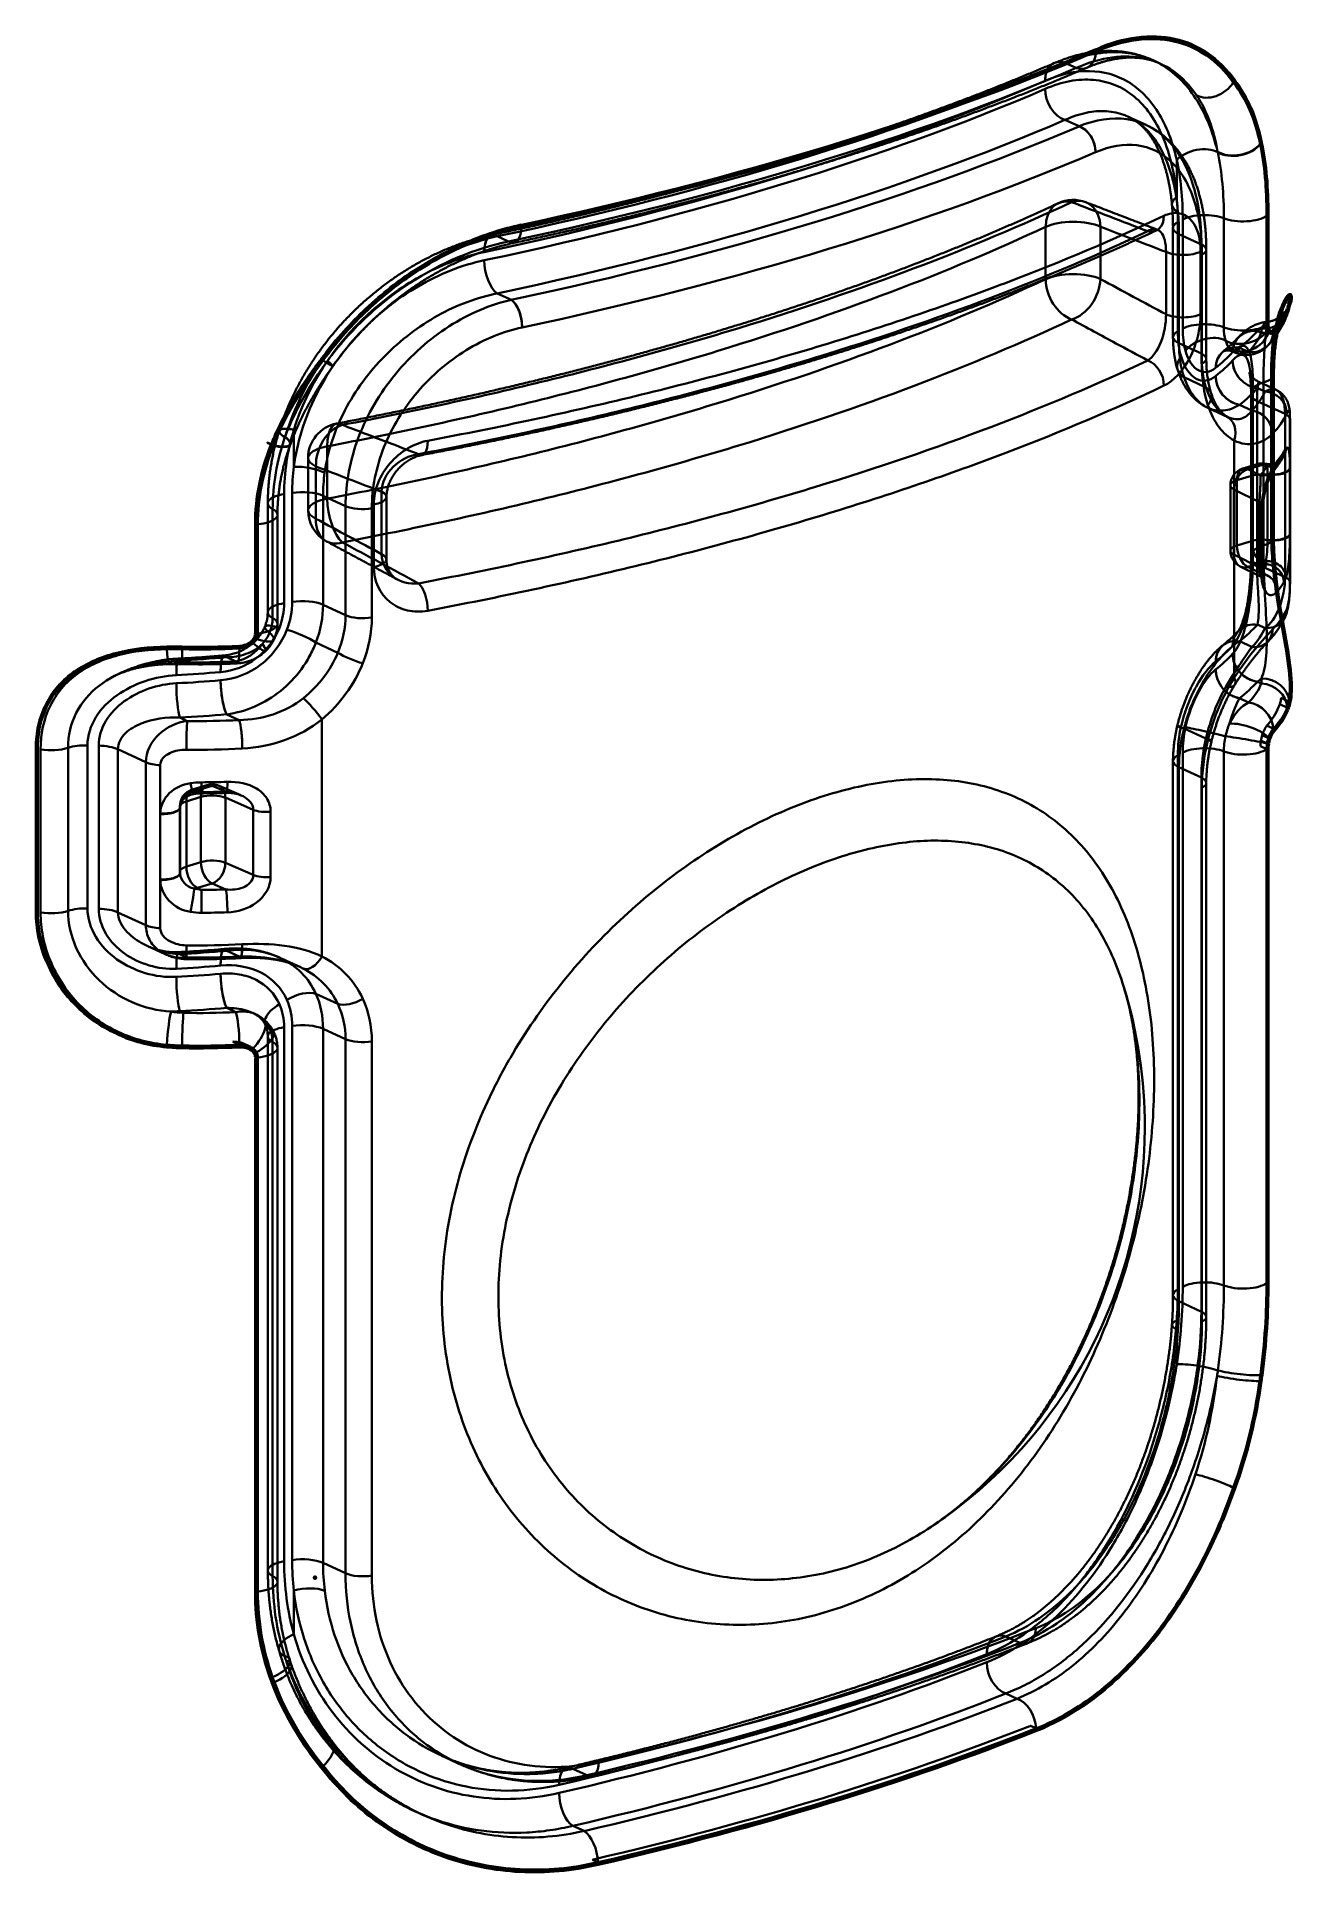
# Model space of a CAD drawing. Header units: millimetres. Extents: x -32 to 111, y -34 to 175.
import ezdxf

# ---------------------------------------------------------------- set-up
doc = ezdxf.new("R2010")
doc.units = ezdxf.units.MM
doc.layers.add('1', color=7, linetype='Continuous', true_color=0xffffff)
doc.layers.add('61', color=7, linetype='Continuous', true_color=0xffffff)

msp = doc.modelspace()

# ---------------------------------------------------------------- linework, layer by layer
at = {"layer": '1', "color": 151, "linetype": 'Continuous', "lineweight": 35}
for p, q in [((86.54, 171.59), (85.26, 172.18)), ((85.26, 172.18), (86.54, 171.59)), ((96.13, 172.07), (95.32, 172.45)), ((86.86, 164.96), (85.26, 165.69)), ((85.26, 165.69), (86.86, 164.96)), ((94.49, 165.12), (92.46, 166.05)), ((97.97, 156.95), (97.97, 161.15)), ((97.97, 161.15), (97.97, 156.95)), ((103.33, 154.51), (103.33, 142.1)), ((103.33, 142.1), (103.33, 154.51)), ((108.2, 142.36), (108.2, 154.77)), ((20.71, 152.46), (21.99, 151.87)), ((21.99, 151.87), (20.71, 152.46)), ((83.06, 153.54), (83.06, 147.59)), ((83.06, 147.59), (83.06, 153.54)), ((89.29, 153.55), (89.29, 147.6)), ((89.29, 147.6), (89.29, 153.55)), ((97.54, 153.42), (97.54, 141.01)), ((98.09, 141.66), (98.09, 154.06)), ((98.09, 154.06), (98.09, 141.66)), ((100.77, 151.53), (98.22, 152.71)), ((98.22, 140.3), (98.22, 152.71)), ((98.22, 152.71), (100.77, 151.53)), ((98.22, 152.71), (98.22, 140.3)), ((98.65, 154.37), (98.65, 141.96)), ((98.65, 141.96), (98.65, 154.37)), ((96.75, 143.59), (96.75, 150.68)), ((96.75, 150.68), (96.75, 143.59)), ((100.69, 143.62), (100.69, 150.71)), ((100.69, 150.71), (100.69, 143.62)), ((100.77, 151.53), (100.77, 139.12)), ((100.77, 139.12), (100.77, 151.53)), ((100.83, 150.37), (100.83, 137.97)), ((100.83, 137.97), (100.83, 150.37)), ((101.33, 138.53), (101.33, 150.94)), ((20.71, 145.97), (22.31, 145.23)), ((22.31, 145.23), (20.71, 145.97)), ((98.22, 140.3), (100.77, 139.12)), ((100.77, 139.12), (98.22, 140.3)), ((107.15, 141.68), (107.59, 141.48)), ((107.59, 141.48), (107.15, 141.68)), ((104.32, 139.38), (104.56, 139.26)), ((105.11, 139.79), (106.14, 139.31)), ((106.14, 139.31), (105.11, 139.79)), ((101.29, 135.28), (98.8, 136.43)), ((98.8, 136.43), (101.29, 135.28)), ((109.26, 135.01), (107.29, 135.92)), ((107.82, 135.84), (107.82, 117.31)), ((107.82, 117.31), (107.82, 135.84)), ((108.96, 118.41), (108.96, 136.95)), ((109.01, 118.21), (109.01, 136.74)), ((106.42, 134.44), (106.42, 115.9)), ((106.46, 116.07), (106.46, 134.61)), ((106.46, 134.61), (106.46, 116.07)), ((106.64, 135.09), (106.64, 116.55)), ((106.64, 116.55), (106.64, 135.09)), ((107.1, 133.73), (107.1, 115.19)), ((110.29, 132.26), (107.1, 133.73)), ((107.1, 115.19), (107.1, 133.73)), ((107.1, 133.73), (110.29, 132.26)), ((107.15, 135.19), (108.01, 134.8)), ((108.01, 134.8), (107.15, 135.19)), ((101.52, 132.96), (103.79, 131.91)), ((106.51, 132.65), (105.11, 133.3)), ((105.11, 133.3), (106.51, 132.65)), ((110.29, 113.72), (110.29, 132.26)), ((110.29, 132.26), (110.29, 113.72)), ((110.84, 131.59), (110.84, 126.11)), ((110.84, 126.11), (110.84, 131.59)), ((110.85, 113.13), (110.85, 131.66)), ((-2.42, 130.47), (-2.42, 126.27)), ((-2.42, 126.27), (-2.42, 130.47)), ((-5.44, 128.98), (-4.74, 128.66)), ((-4.72, 128.71), (-5.42, 129.03)), ((1.38, 122.64), (1.38, 128.58)), ((1.38, 128.58), (1.38, 122.64)), ((104.5, 129.24), (104.5, 102.28)), ((104.5, 102.28), (104.5, 129.24)), ((-0.8, 127.25), (-0.8, 121.3)), ((0.09, 120.35), (0.09, 126.3)), ((0.09, 126.3), (0.09, 120.35)), ((106.46, 125.23), (104.8, 124.72)), ((104.8, 124.72), (106.46, 125.23)), ((107.14, 126.56), (105.48, 126.05)), ((107.72, 126.5), (106.07, 125.99)), ((106.07, 125.99), (107.72, 126.5)), ((106.07, 125.99), (107.49, 125.28)), ((107.49, 125.28), (106.07, 125.99)), ((106.46, 117.81), (106.46, 125.23)), ((106.46, 125.23), (106.46, 117.81)), ((107.72, 126.5), (108.2, 126.3)), ((108.28, 117.95), (108.28, 125.37)), ((108.28, 125.37), (108.28, 117.95)), ((110.84, 126.03), (110.84, 118.61)), ((110.84, 118.61), (110.84, 126.03)), ((-3.52, 110.75), (-3.52, 123.15)), ((-3.52, 123.15), (-3.52, 110.75)), ((-2.61, 123.3), (-2.61, 110.89)), ((-2.61, 110.89), (-2.61, 123.3)), ((7.55, 123.43), (7.55, 116.34)), ((7.55, 116.34), (7.55, 123.43)), ((104.07, 124.14), (104.07, 116.72)), ((104.47, 123.69), (104.47, 116.27)), ((104.47, 116.27), (104.47, 123.69)), ((104.47, 123.69), (107.39, 122.24)), ((107.39, 122.24), (104.47, 123.69)), ((104.8, 117.31), (104.8, 124.72)), ((104.8, 124.72), (104.8, 117.31)), ((-5.38, 122.11), (-5.38, 109.71)), ((-4.83, 121.46), (-4.83, 109.06)), ((-4.83, 109.06), (-4.83, 121.46)), ((0.9, 122.97), (0.9, 110.57)), ((3.46, 121.8), (0.9, 122.97)), ((0.9, 110.57), (0.9, 122.97)), ((0.9, 122.97), (3.46, 121.8)), ((3.46, 109.39), (3.46, 121.8)), ((3.46, 121.8), (3.46, 109.39)), ((6.45, 109.13), (6.45, 121.54)), ((6.45, 121.54), (6.45, 109.13)), ((6.67, 121.99), (6.67, 114.89)), ((6.67, 114.89), (6.67, 121.99)), ((8.11, 115.74), (8.11, 122.84)), ((107.39, 114.82), (107.39, 122.24)), ((107.39, 122.24), (107.39, 114.82)), ((107.61, 121.47), (107.61, 114.05)), ((107.61, 114.05), (107.61, 121.47)), ((107.8, 114.37), (107.8, 121.79)), ((-6.51, 119.72), (-6.51, 107.32)), ((-4.28, 108.41), (-4.28, 120.81)), ((106.46, 117.81), (104.8, 117.31)), ((104.8, 117.31), (106.46, 117.81)), ((110.84, 118.53), (110.84, 113.05)), ((110.84, 113.05), (110.84, 118.53)), ((104.47, 116.27), (107.39, 114.82)), ((107.39, 114.82), (104.47, 116.27)), ((105.18, 114.93), (107.49, 113.78)), ((106.07, 114.87), (107.72, 115.38)), ((107.72, 115.38), (106.07, 114.87)), ((107.49, 114.16), (106.07, 114.87)), ((106.07, 114.87), (107.49, 114.16)), ((110.29, 113.72), (107.1, 115.19)), ((107.1, 115.19), (110.29, 113.72)), ((107.72, 115.38), (108.2, 115.17)), ((108.2, 115.17), (107.72, 115.38)), ((3.46, 109.39), (0.9, 110.57)), ((0.9, 110.57), (3.46, 109.39)), ((105.11, 106.43), (106.51, 105.78)), ((106.51, 105.78), (105.11, 106.43)), ((108.01, 107.92), (107.15, 108.32)), ((107.15, 108.32), (108.01, 107.92)), ((-10.05, 104.61), (-9.01, 104.13)), ((-9.01, 104.13), (-10.05, 104.61)), ((0.08, 106.27), (2.58, 105.12)), ((2.58, 105.12), (0.08, 106.27)), ((-15.39, 104.24), (-14.96, 104.04)), ((-14.96, 104.04), (-15.39, 104.24)), ((107.59, 101.63), (107.15, 101.83)), ((107.15, 101.83), (107.59, 101.63)), ((-8.64, 97.47), (-10.05, 98.12)), ((-10.05, 98.12), (-8.64, 97.47)), ((105.11, 99.94), (106.14, 99.46)), ((106.14, 99.46), (105.11, 99.94)), ((109.68, 99.27), (110.55, 98.87)), ((110.55, 98.87), (109.68, 99.27)), ((109.86, 99.98), (110.76, 99.56)), ((-15.39, 97.75), (-14.54, 97.36)), ((-14.54, 97.36), (-15.39, 97.75)), ((0.78, 70.59), (0.78, 97.55)), ((0.78, 97.55), (0.78, 70.59)), ((98.8, 96.51), (101.29, 95.36)), ((101.29, 95.36), (98.8, 96.51)), ((108.97, 96.49), (108.22, 96.84)), ((108.22, 96.84), (108.97, 96.49)), ((-31.22, 94.12), (-31.22, 75.58)), ((-28.1, 75.78), (-28.1, 94.32)), ((-28.1, 94.32), (-28.1, 75.78)), ((-25.89, 94.6), (-25.89, 76.06)), ((-25.89, 76.06), (-25.89, 94.6)), ((-24.61, 94.57), (-24.61, 76.03)), ((-24.61, 76.03), (-24.61, 94.57)), ((-22.43, 94.15), (-22.43, 75.61)), ((-19.24, 92.68), (-22.43, 94.15)), ((-22.43, 94.15), (-19.24, 92.68)), ((-22.43, 75.61), (-22.43, 94.15)), ((103.33, 93.91), (103.33, 33.2)), ((103.33, 33.2), (103.33, 93.91)), ((108.2, 94.17), (107.49, 94.5)), ((108.26, 94.81), (107.55, 95.14)), ((107.55, 95.14), (108.26, 94.81)), ((108.41, 95.41), (107.69, 95.74)), ((107.69, 95.74), (108.41, 95.41)), ((108.2, 33.46), (108.2, 94.17)), ((-19.24, 74.14), (-19.24, 92.68)), ((-19.24, 92.68), (-19.24, 74.14)), ((-17.61, 86.86), (-17.61, 92.34)), ((-17.61, 92.34), (-17.61, 86.86)), ((97.54, 92.82), (97.54, 32.11)), ((98.09, 32.75), (98.09, 93.46)), ((98.09, 93.46), (98.09, 32.75)), ((98.22, 31.4), (98.22, 92.1)), ((98.22, 92.1), (100.77, 90.93)), ((98.22, 92.1), (98.22, 31.4)), ((100.77, 90.93), (98.22, 92.1)), ((98.65, 93.77), (98.65, 33.06)), ((98.65, 33.06), (98.65, 93.77)), ((-12.3, 90.06), (-13.96, 89.56)), ((-13.38, 89.5), (-11.72, 90.01)), ((-11.72, 90.01), (-13.38, 89.5)), ((-11.72, 90.01), (-10.16, 89.34)), ((-10.16, 89.34), (-11.72, 90.01)), ((-8.46, 88.93), (-10.93, 89.99)), ((100.77, 90.93), (100.77, 30.22)), ((100.77, 30.22), (100.77, 90.93)), ((100.83, 89.77), (100.83, 29.06)), ((100.83, 29.06), (100.83, 89.77)), ((101.33, 29.63), (101.33, 90.33)), ((-15.38, 87.65), (-15.38, 80.23)), ((-14.64, 88.23), (-12.98, 88.73)), ((-12.98, 88.73), (-14.64, 88.23)), ((-14.64, 80.81), (-14.64, 88.23)), ((-14.64, 88.23), (-14.64, 80.81)), ((-12.94, 89.28), (-13.38, 89.5)), ((-12.98, 81.32), (-12.98, 88.73)), ((-12.98, 88.73), (-12.98, 81.32)), ((-10.21, 88.65), (-7.03, 87.28)), ((-10.21, 88.65), (-10.21, 81.23)), ((-7.03, 87.28), (-10.21, 88.65)), ((-10.21, 81.23), (-10.21, 88.65)), ((-17.62, 86.78), (-17.62, 79.37)), ((-17.62, 79.37), (-17.62, 86.78)), ((-15.37, 80.17), (-15.37, 87.59)), ((-15.37, 87.59), (-15.37, 80.17)), ((-15.36, 80.11), (-15.36, 87.53)), ((-7.03, 87.28), (-7.03, 79.86)), ((-7.03, 79.86), (-7.03, 87.28)), ((-5.06, 79.63), (-5.06, 87.04)), ((-5.06, 87.04), (-5.06, 79.63)), ((-17.61, 73.8), (-17.61, 79.29)), ((-17.61, 79.29), (-17.61, 73.8)), ((-12.98, 81.32), (-14.64, 80.81)), ((-14.64, 80.81), (-12.98, 81.32)), ((-7.03, 79.86), (-10.21, 81.23)), ((-10.21, 81.23), (-7.03, 79.86)), ((-11.72, 78.88), (-13.38, 78.38)), ((-13.38, 78.38), (-11.72, 78.88)), ((-13.38, 78.38), (-12.94, 78.16)), ((-12.94, 78.16), (-13.38, 78.38)), ((-10.16, 78.21), (-11.72, 78.88)), ((-11.72, 78.88), (-10.16, 78.21)), ((-19.24, 74.14), (-22.43, 75.61)), ((-22.43, 75.61), (-19.24, 74.14)), ((-19.03, 71.76), (-17.05, 70.85)), ((-10.05, 71.24), (-8.64, 70.59)), ((-8.64, 70.59), (-10.05, 71.24)), ((-15.39, 70.87), (-14.54, 70.48)), ((-14.54, 70.48), (-15.39, 70.87)), ((-1.73, 69.41), (-4, 70.45)), ((-10.05, 64.75), (-9.01, 64.28)), ((-9.01, 64.28), (-10.05, 64.75)), ((2.58, 65.2), (0.08, 66.35)), ((0.08, 66.35), (2.58, 65.2)), ((-15.39, 64.39), (-14.96, 64.19)), ((-6.82, 64.05), (-7.06, 64.16)), ((-2.61, 62.69), (-2.61, 1.99)), ((-2.61, 1.99), (-2.61, 62.69)), ((-8.61, 60.57), (-9.36, 60.91)), ((-7.42, 60.35), (-8.14, 60.69)), ((-5.38, 61.51), (-5.38, 0.8)), ((-4.83, 60.86), (-4.83, 0.15)), ((-4.83, 0.15), (-4.83, 60.86)), ((-3.52, 1.84), (-3.52, 62.55)), ((-3.52, 62.55), (-3.52, 1.84)), ((0.9, 62.37), (0.9, 1.66)), ((3.46, 61.2), (0.9, 62.37)), ((0.9, 1.66), (0.9, 62.37)), ((0.9, 62.37), (3.46, 61.2)), ((3.46, 0.49), (3.46, 61.2)), ((3.46, 61.2), (3.46, 0.49)), ((6.45, 0.23), (6.45, 60.94)), ((6.45, 60.94), (6.45, 0.23)), ((-7.76, 60.46), (-7.05, 60.13)), ((-6.51, 59.12), (-6.51, -1.59)), ((-4.28, -0.5), (-4.28, 60.21)), ((98.22, 31.4), (100.77, 30.22)), ((100.77, 30.22), (98.22, 31.4)), ((97.97, 24.23), (97.97, 29.19)), ((97.97, 29.19), (97.97, 24.23)), ((3.46, 0.49), (0.9, 1.66)), ((0.9, 1.66), (3.46, 0.49)), ((-2.42, -1.48), (-2.42, -6.45)), ((-2.42, -6.45), (-2.42, -1.48)), ((80.13, -7.43), (78.54, -6.7)), ((78.54, -6.7), (80.13, -7.43)), ((78.54, -13.19), (79.81, -13.77)), ((79.81, -13.77), (78.54, -13.19)), ((81.35, -16.85), (81.99, -17.14)), ((14.36, -20.24), (16.35, -21.16)), ((30.91, -22.47), (29.32, -21.74)), ((29.32, -21.74), (30.91, -22.47)), ((11.36, -26.57), (12.2, -26.96)), ((29.32, -28.23), (30.59, -28.81)), ((30.59, -28.81), (29.32, -28.23)), ((32.16, -32.36), (31.53, -32.07))]:
    msp.add_line(p, q, dxfattribs=at)
at = {"layer": '1', "color": 2, "linetype": 'Continuous', "lineweight": 200}
for p, q in [((108.29, 154.85), (108.29, 142.44)), ((108.83, 137.13), (108.83, 118.59)), ((-6.72, 107.3), (-6.72, 119.7)), ((-31.66, 75.67), (-31.66, 94.2)), ((108.29, 94.24), (108.29, 33.54)), ((-6.72, -1.61), (-6.72, 59.1))]:
    msp.add_line(p, q, dxfattribs=at)
at = {"layer": '1', "color": 151, "linetype": 'Continuous', "lineweight": 35}
for centre, radius, start, end in [((86.19, 152.6), 4, 68.9765, 115.1193), ((3.2, 127.25), 4, 100.8104, 180), ((106.07, 124.14), 2, 106.9896, 180), ((107.72, 124.65), 2, 77.7691, 106.9896), ((3.2, 121.3), 4, 180, 241.7086), ((106.07, 116.72), 2, 180, 243.6337), ((-11.72, 88.15), 2, 66.7447, 106.9896), ((-13.38, 87.65), 2, 106.9896, 180), ((-13.38, 80.23), 2, 180, 192.8133), ((39.77, 51.17), 54.57, 0, 16.9622), ((39.77, 51.17), 54.57, 303.7421, 0)]:
    msp.add_arc(centre, radius, start, end, dxfattribs=at)
at = {"layer": '1', "color": 2, "linetype": 'Continuous', "lineweight": 200}
for centre, major_axis, start_param, end_param in [((-99.42, 235.4), (-250, 0), 2.084622, 2.423219), ((75.95, 146.07), (-35, 0), 2.804194, 2.990658), ((-13.25, 118.82), (-35, 0), 1.517183, 1.703647), ((75.95, 100.65), (35, 0), 5.945786, 6.13225), ((-13.25, 73.4), (35, 0), 4.658776, 4.845239), ((-99.42, 47.25), (250, 0), 5.266682, 5.524344)]:
    msp.add_ellipse(centre, major_axis=major_axis, ratio=0.375419, start_param=start_param, end_param=end_param, dxfattribs=at)
at = {"layer": '1', "color": 151, "linetype": 'Continuous', "lineweight": 35}
for centre, major_axis, ratio, start_param, end_param in [((-99.42, 235.22), (249.99, 0), 0.375419, 5.226215, 5.564811), ((86.54, 174.37), (-1.18, 2.76), 0.697808, 2.589911, 4.093991), ((86.54, 174.37), (1.18, -2.76), 0.697808, 5.731504, 7.235584), ((-99.42, 232.62), (-245, 0), 0.375419, 2.083226, 2.424614), ((-99.42, 232.62), (245, 0), 0.375419, 5.224819, 5.566207), ((-99.42, 232.62), (-247, 0), 0.375419, 2.084622, 2.423219), ((-99.42, 232.62), (247, 0), 0.375419, 5.226215, 5.564811), ((85.26, 169.4), (1.19, -2.76), 0.698658, 2.589197, 4.159994), ((85.26, 169.4), (-1.19, 2.76), 0.698658, 5.73079, 7.301586), ((-99.42, 229.84), (242, 0), 0.375419, 5.224819, 5.566207), ((-99.42, 229.84), (-242, 0), 0.375419, 2.083226, 2.424614), ((-99.42, 228.91), (242, 0), 0.375419, 5.224819, 5.566207), ((-99.42, 228.91), (-242, 0), 0.375419, 2.083226, 2.424614), ((85.26, 168.47), (-1.19, 2.76), 0.698658, 1.018401, 2.589197), ((85.26, 168.47), (1.19, -2.76), 0.698658, 4.159994, 5.73079), ((102.05, 170.77), (2.46, 1.72), 0.769326, 3.504735, 5.219375), ((102.05, 170.77), (-2.46, -1.72), 0.769326, 0.363142, 2.077782), ((-99.42, 226.13), (245, 0), 0.375419, 5.224819, 5.566207), ((-99.42, 226.13), (-245, 0), 0.375419, 2.083226, 2.424614), ((-99.42, 226.13), (-247.5, 0), 0.375419, 2.084967, 2.422873), ((-99.42, 226.13), (247.5, 0), 0.375419, 5.22656, 5.564466), ((86.86, 162.64), (0.99, -2.3), 0.697597, 1.019291, 2.590088), ((86.86, 162.64), (-0.99, 2.3), 0.697597, 4.160884, 5.73168), ((104.84, 163.6), (-2.95, -0.56), 0.635902, 0.607904, 2.52686), ((104.84, 163.6), (2.95, 0.56), 0.635902, 3.749497, 5.668453), ((104.85, 163.55), (-2.95, -0.56), 0.63466, 0.609376, 2.528417), ((104.85, 163.55), (2.95, 0.56), 0.63466, 3.750968, 5.670009), ((-99.42, 223.82), (-250, 0), 0.375419, 2.084967, 2.422873), ((-99.42, 223.82), (250, 0), 0.375419, 5.22656, 5.564466), ((100.42, 160.49), (-2.92, -0.68), 0.595688, 3.724766, 5.552215), ((100.42, 160.49), (2.92, 0.68), 0.595688, 0.583173, 2.410622), ((86.19, 152.6), (1.7, -3.62), 0.723275, 2.620204, 4.137401), ((86.19, 152.6), (-1.7, 3.62), 0.723275, 5.761797, 7.278993), ((86.19, 152.6), (1.44, 3.73), 0.737537, 5.235348, 6.817597), ((86.19, 152.6), (-1.44, -3.73), 0.737537, 2.093756, 3.676005), ((100.42, 156.3), (2.99, 0.27), 0.4751, 2.486303, 3.788775), ((100.42, 156.3), (-2.99, -0.27), 0.4751, 5.627895, 6.930368), ((94.56, 155.37), (-1.07, 2.26), 0.726475, 2.617386, 4.134582), ((94.56, 155.37), (1.07, -2.26), 0.726475, 5.758978, 7.276174), ((101.14, 153.74), (3, 0), 0.375419, 0.750947, 2.548781), ((101.14, 153.74), (-3, 0), 0.375419, 3.89254, 5.690374), ((105.52, 155.28), (-3, 0), 0.375419, 0.750947, 2.675221), ((105.52, 155.28), (3, 0), 0.375419, 3.89254, 5.816814), ((20.71, 149.68), (-0.62, 2.94), 0.454434, 5.848142, 7.418938), ((20.71, 149.68), (0.62, -2.94), 0.454434, 2.706549, 4.277346), ((21.99, 154.65), (0.62, -2.93), 0.455561, 5.847841, 7.351921), ((21.99, 154.65), (-0.62, 2.93), 0.455561, 2.706249, 4.210329), ((86.19, 152.6), (4, 0), 0.375419, 0.683124, 2.46614), ((86.19, 152.6), (-4, 0), 0.375419, 3.824717, 5.607732), ((100.54, 153.42), (3, 0), 0.375419, 2.528836, 3.824717), ((100.54, 153.42), (-3, 0), 0.375419, 5.670428, 6.966309), ((98.69, 151.28), (2.5, 0), 0.375419, 3.824717, 5.640377), ((98.69, 151.28), (-2.5, 0), 0.375419, 0.683124, 2.498784), ((98.83, 150.94), (-2.5, 0), 0.375419, 2.499757, 3.824717), ((98.83, 150.94), (2.5, 0), 0.375419, 5.641349, 6.966309), ((20.71, 148.75), (-0.62, 2.94), 0.454434, 1.135753, 2.706549), ((20.71, 148.75), (0.62, -2.94), 0.454434, 4.277346, 5.848142), ((86.19, 146.65), (-4, 0), 0.375419, 3.824717, 5.607732), ((86.19, 146.65), (4, 0), 0.375419, 0.683124, 2.46614), ((86.19, 146.65), (1.7, -3.62), 0.723404, 4.137704, 5.6549), ((86.19, 146.65), (-1.7, 3.62), 0.723404, 0.996111, 2.513308), ((86.19, 146.65), (-1.9, -3.52), 0.698239, 0.602702, 2.184951), ((86.19, 146.65), (1.9, 3.52), 0.698239, 3.744294, 5.326544), ((22.31, 142.91), (0.52, -2.45), 0.455839, 1.135378, 2.706174), ((22.31, 142.91), (-0.52, 2.45), 0.455839, 4.27697, 5.847767), ((107.79, 144.82), (2.86, -0.9), 0.942018, 4.936409, 6.497479), ((107.79, 144.82), (-2.86, 0.9), 0.942018, 1.794816, 3.355886), ((98.69, 144.18), (2.5, 0), 0.375419, 3.824717, 5.640377), ((98.69, 144.18), (-2.5, 0), 0.375419, 0.683124, 2.498784), ((101.14, 141.33), (3, 0), 0.375419, 0.750947, 2.548781), ((101.14, 141.33), (-3, 0), 0.375419, 3.89254, 5.690374), ((105.52, 142.87), (3, 0), 0.375419, 3.89254, 5.816814), ((105.52, 142.87), (-3, 0), 0.375419, 0.750947, 2.675221), ((107.15, 138.9), (-2.2, 2.04), 0.87549, 5.393479, 6.964276), ((107.15, 138.9), (2.2, -2.04), 0.87549, 2.251887, 3.822683), ((107.59, 144.26), (-2.78, 1.13), 0.916318, 1.926252, 3.430332), ((107.59, 144.26), (2.78, -1.13), 0.916318, 5.067844, 6.571924), ((75.95, 145.88), (34.99, 0), 0.375419, 5.945903, 6.13225), ((100.54, 141.01), (-3, 0), 0.375419, 5.670428, 6.966309), ((100.54, 141.01), (3, 0), 0.375419, 2.528836, 3.824717), ((101.48, 138.83), (2.87, 0.88), 0.656441, 0.596601, 2.401467), ((101.48, 138.83), (-2.87, -0.88), 0.656441, 3.738194, 5.54306), ((105.11, 137.01), (-1.87, 2.34), 0.839142, 5.521391, 7.092188), ((105.11, 137.01), (1.87, -2.34), 0.839142, 2.379799, 3.950595), ((105.57, 142.4), (-2.92, -0.69), 0.706814, 0.642433, 2.549988), ((105.57, 142.4), (2.92, 0.69), 0.706814, 3.784026, 5.69158), ((105.69, 142.11), (-2.49, -1.67), 0.879249, 0.397939, 2.269907), ((105.69, 142.11), (2.49, 1.67), 0.879249, 3.539532, 5.411499), ((57.81, 148.12), (-52.24, 0), 0.375419, 2.703035, 2.807114), ((57.81, 148.12), (52.24, 0), 0.375419, 5.844628, 5.948707), ((106.14, 142.09), (2.19, -2.05), 0.874598, 5.397574, 6.901656), ((106.14, 142.09), (-2.19, 2.05), 0.874598, 2.255982, 3.760063), ((75.95, 143.29), (32, 0), 0.375419, 5.945786, 6.13225), ((75.95, 143.29), (-32, 0), 0.375419, 2.804194, 2.990658), ((-0.42, 139.46), (2.44, -1.74), 0.055258, 5.334072, 7.048712), ((-0.42, 139.46), (-2.44, 1.74), 0.055258, 2.192479, 3.90712), ((94.56, 136.06), (1.07, -2.26), 0.72639, 0.992789, 2.509985), ((94.56, 136.06), (-1.07, 2.26), 0.72639, 4.134381, 5.651578), ((100.94, 138.17), (-2.86, -0.9), 0.65145, 5.5227, 6.828463), ((100.94, 138.17), (2.86, 0.9), 0.65145, 2.381108, 3.686871), ((98.83, 138.53), (-2.5, 0), 0.375419, 2.499757, 3.824717), ((98.83, 138.53), (2.5, 0), 0.375419, 5.641349, 6.966309), ((57.81, 145.34), (-49.24, 0), 0.375419, 2.703035, 2.807114), ((57.81, 145.34), (49.24, 0), 0.375419, 5.844628, 5.948707), ((57.81, 144.41), (49.24, 0), 0.375419, 5.844628, 5.948707), ((57.81, 144.41), (-49.24, 0), 0.375419, 2.703035, 2.807114), ((107.15, 137.97), (2.2, -2.04), 0.87549, 3.822683, 5.393479), ((107.15, 137.97), (-2.2, 2.04), 0.87549, 0.68109, 2.251887), ((105.11, 136.08), (1.87, -2.34), 0.839142, 3.950595, 5.521391), ((105.11, 136.08), (-1.87, 2.34), 0.839142, 0.809002, 2.379799), ((109.62, 134.94), (3, 0), 0.375419, 2.214693, 3.012802), ((109.62, 134.94), (-3, 0), 0.375419, 5.356285, 6.154395), ((106.01, 136.74), (-3, 0), 0.375419, 2.214693, 3.325978), ((106.01, 136.74), (3, 0), 0.375419, 5.356285, 6.467571), ((99.51, 133.84), (-2.38, -0.77), 0.641251, 2.33967, 3.680054), ((99.51, 133.84), (2.38, 0.77), 0.641251, 5.481263, 6.821647), ((57.81, 141.63), (-52.24, 0), 0.375419, 2.703035, 2.807114), ((57.81, 141.63), (52.24, 0), 0.375419, 5.844628, 5.948707), ((109.42, 134.44), (-3, 0), 0.375419, 6.128334, 6.966309), ((109.42, 134.44), (3, 0), 0.375419, 2.986741, 3.824717), ((75.95, 136.8), (-32.5, 0), 0.375419, 2.794783, 2.976789), ((75.95, 136.8), (32.5, 0), 0.375419, 5.936375, 6.118381), ((108.01, 132.48), (-2.29, 1.01), 0.914297, 3.526434, 5.09723), ((108.01, 132.48), (2.29, -1.01), 0.914297, 0.384841, 1.955638), ((3.2, 127.25), (-0.75, 3.93), 0.420572, 5.910254, 7.427451), ((3.2, 127.25), (0.75, -3.93), 0.420572, 2.768661, 4.285858), ((102.46, 129.79), (1.21, 2.19), 0.836569, 4.918896, 6.335494), ((102.46, 129.79), (-1.21, -2.19), 0.836569, 1.777303, 3.193902), ((106.51, 130.34), (1.8, -1.73), 0.871672, 0.698168, 2.268965), ((106.51, 130.34), (-1.8, 1.73), 0.871672, 3.839761, 5.410557), ((75.95, 134.48), (-35, 0), 0.375419, 2.794783, 2.976789), ((75.95, 134.48), (35, 0), 0.375419, 5.936375, 6.118381), ((108.35, 131.66), (-2.5, 0), 0.375419, 3.062167, 3.824717), ((108.35, 131.66), (2.5, 0), 0.375419, 6.203759, 6.966309), ((-5.65, 129.79), (-2.82, 1.02), 0.27979, 1.997064, 3.916105), ((-5.65, 129.79), (2.82, -1.02), 0.27979, 5.138657, 7.057698), ((-5.63, 129.85), (2.82, -1.02), 0.278932, 5.139742, 7.058698), ((-5.63, 129.85), (-2.82, 1.02), 0.278932, 1.998149, 3.917105), ((-1.22, 129.44), (-2.86, 0.9), 0.238315, 5.2191, 7.046548), ((-1.22, 129.44), (2.86, -0.9), 0.238315, 2.077507, 3.904956), ((3.2, 127.25), (1.44, 3.73), 0.737537, 0.511506, 2.093756), ((3.2, 127.25), (-1.44, -3.73), 0.737537, 3.653099, 5.235348), ((3.2, 127.25), (4, 0), 0.375419, 2.041701, 3.824717), ((3.2, 127.25), (-4, 0), 0.375419, 5.183294, 6.966309), ((11.69, 130.05), (-0.46, 2.46), 0.416037, 2.769561, 4.286757), ((11.69, 130.05), (0.46, -2.46), 0.416037, 5.911154, 7.42835), ((108.43, 128.48), (1.48, -1.34), 0.965842, 5.251351, 6.968785), ((108.43, 128.48), (-1.48, 1.34), 0.965842, 2.109759, 3.827192), ((108.2, 128.15), (1.73, -1), 0.905762, 5.194825, 6.765622), ((108.2, 128.15), (-1.73, 1), 0.905762, 2.053233, 3.624029), ((75.95, 130.78), (35, 0), 0.375419, 5.985109, 6.069434), ((75.95, 130.78), (-35, 0), 0.375419, 2.843516, 2.927841), ((-1.22, 125.24), (-2.97, 0.4), 0.321198, 3.868532, 5.171004), ((-1.22, 125.24), (2.97, -0.4), 0.321198, 0.726939, 2.029412), ((106.07, 124.14), (-0.89, -1.79), 0.738853, 3.732497, 5.303293), ((106.07, 124.14), (0.89, 1.79), 0.738853, 0.590904, 2.161701), ((106.07, 124.14), (-0.58, 1.91), 0.585049, 5.80191, 7.372706), ((106.07, 124.14), (0.58, -1.91), 0.585049, 2.660317, 4.231114), ((107.72, 124.65), (-0.58, 1.91), 0.585049, 5.80191, 7.372706), ((107.72, 124.65), (0.58, -1.91), 0.585049, 2.660317, 4.231114), ((107.72, 124.65), (2, 0), 0.375419, 1.286566, 2.25392), ((107.72, 124.65), (-2, 0), 0.375419, 4.428158, 5.395513), ((107.49, 127.14), (1.55, -1.27), 0.885984, 5.339735, 6.910532), ((107.49, 127.14), (-1.55, 1.27), 0.885984, 2.198143, 3.768939), ((75.95, 128.92), (33, 0), 0.375419, 5.985109, 6.069434), ((75.95, 128.92), (-33, 0), 0.375419, 2.843516, 2.927841), ((107.72, 124.65), (0.79, 1.84), 0.698017, 0.315799, 0.551857), ((108.84, 126.17), (-2, 0), 0.395328, 1.285845, 3.061446), ((108.84, 126.17), (2, 0), 0.395328, 4.427438, 6.203039), ((108.84, 126.09), (-2, 0), 0.375419, 1.286566, 3.064002), ((108.84, 126.09), (2, 0), 0.375419, 4.428158, 6.205594), ((-2.38, 122.11), (3, 0), 0.375419, 1.959059, 3.756894), ((-2.38, 122.11), (-3, 0), 0.375419, 5.100652, 6.898486), ((-1.42, 122.26), (-3, 0), 0.375419, 3.824717, 5.120598), ((-1.42, 122.26), (3, 0), 0.375419, 0.683124, 1.979005), ((5.61, 122.84), (-2.5, 0), 0.375419, 2.009056, 3.824717), ((5.61, 122.84), (2.5, 0), 0.375419, 5.150649, 6.966309), ((106.07, 124.14), (-2, 0), 0.375419, 5.395513, 6.931403), ((106.07, 124.14), (2, 0), 0.375419, 2.25392, 3.78981), ((-7.28, 120.81), (-3, 0), 0.375419, 1.83262, 3.756894), ((-7.28, 120.81), (3, 0), 0.375419, 4.974212, 6.898486), ((3.2, 121.3), (-4, 0), 0.375419, 5.183294, 6.966309), ((3.2, 121.3), (4, 0), 0.375419, 2.041701, 3.824717), ((3.2, 121.3), (-0.75, 3.93), 0.420443, 1.14412, 2.661317), ((3.2, 121.3), (0.75, -3.93), 0.420443, 4.285713, 5.802909), ((5.4, 122.39), (2.5, 0), 0.375419, 3.824717, 5.149677), ((5.4, 122.39), (-2.5, 0), 0.375419, 0.683124, 2.008084), ((105.8, 121.79), (2, 0), 0.375419, 5.842527, 6.931403), ((105.8, 121.79), (-2, 0), 0.375419, 2.700934, 3.78981), ((3.2, 121.3), (1.9, 3.52), 0.698239, 2.184951, 3.7672), ((3.2, 121.3), (-1.9, -3.52), 0.698239, 5.326544, 6.908793), ((106.07, 116.72), (-2, 0), 0.375419, 5.395513, 6.931403), ((106.07, 116.72), (2, 0), 0.375419, 2.25392, 3.78981), ((106.07, 116.72), (0.58, -1.91), 0.585049, 4.231114, 5.80191), ((106.07, 116.72), (-0.58, 1.91), 0.585049, 1.089521, 2.660317), ((107.72, 117.23), (2, 0), 0.375419, 1.286566, 2.25392), ((107.72, 117.23), (-2, 0), 0.375419, 4.428158, 5.395513), ((107.72, 117.23), (-0.58, 1.91), 0.585049, 1.089521, 2.660317), ((107.72, 117.23), (0.58, -1.91), 0.585049, 4.231114, 5.80191), ((109.62, 116.41), (3, 0), 0.375419, 2.214693, 3.012802), ((109.62, 116.41), (-3, 0), 0.375419, 5.356285, 6.154395), ((106.01, 118.21), (-3, 0), 0.375419, 2.214693, 3.325978), ((106.01, 118.21), (3, 0), 0.375419, 5.356285, 6.467571), ((108.84, 118.67), (-2, 0), 0.375419, 1.286566, 3.064002), ((108.84, 118.67), (2, 0), 0.375419, 4.428158, 6.205594), ((108.84, 118.59), (-2, 0), 0.355334, 1.287237, 3.062838), ((108.84, 118.59), (2, 0), 0.355334, 4.42883, 6.204431), ((5.61, 115.74), (2.5, 0), 0.375419, 5.150649, 6.966309), ((5.61, 115.74), (-2.5, 0), 0.375419, 2.009056, 3.824717), ((106.07, 116.72), (-0.89, -1.79), 0.738853, 5.303293, 6.87409), ((106.07, 116.72), (0.89, 1.79), 0.738853, 2.161701, 3.732497), ((109.42, 115.9), (3, 0), 0.375419, 2.986741, 3.824717), ((109.42, 115.9), (-3, 0), 0.375419, 6.128334, 6.966309), ((105.8, 114.37), (2, 0), 0.375419, 5.842527, 6.931403), ((105.8, 114.37), (-2, 0), 0.375419, 2.700934, 3.78981), ((75.95, 117.8), (-33, 0), 0.375419, 2.843516, 2.927841), ((75.95, 117.8), (33, 0), 0.375419, 5.985109, 6.069434), ((107.72, 117.23), (-0.79, -1.84), 0.698017, 0.551857, 0.787915), ((107.72, 117.23), (0.79, 1.84), 0.698017, 3.693449, 3.929507), ((108.43, 113.86), (1.9, -0.62), 0.827242, 0.29633, 2.013763), ((108.43, 113.86), (-1.9, 0.62), 0.827242, 3.437923, 5.155356), ((108.2, 113.32), (1.73, -1), 0.905762, 0.482436, 2.053233), ((108.2, 113.32), (-1.73, 1), 0.905762, 3.624029, 5.194825), ((11.69, 110.74), (0.46, -2.46), 0.416122, 1.145259, 2.662455), ((11.69, 110.74), (-0.46, 2.46), 0.416122, 4.286852, 5.804048), ((107.49, 112.31), (-1.55, 1.27), 0.885984, 3.768939, 5.339735), ((107.49, 112.31), (1.55, -1.27), 0.885984, 0.627346, 2.198143), ((75.95, 115.95), (-35, 0), 0.375419, 2.843516, 2.927841), ((75.95, 115.95), (35, 0), 0.375419, 5.985109, 6.069434), ((108.35, 113.13), (-2.5, 0), 0.375419, 3.062167, 3.824717), ((108.35, 113.13), (2.5, 0), 0.375419, 6.203759, 6.966309), ((-2.38, 109.71), (3, 0), 0.375419, 1.959059, 3.756894), ((-2.38, 109.71), (-3, 0), 0.375419, 5.100652, 6.898486), ((-1.42, 109.86), (-3, 0), 0.375419, 3.824717, 5.120598), ((-1.42, 109.86), (3, 0), 0.375419, 0.683124, 1.979005), ((-7.28, 108.41), (3, 0), 0.375419, 4.974212, 6.898486), ((-7.28, 108.41), (-3, 0), 0.375419, 1.83262, 3.756894), ((5.4, 109.98), (2.5, 0), 0.375419, 3.824717, 5.149677), ((5.4, 109.98), (-2.5, 0), 0.375419, 0.683124, 2.008084), ((108.01, 110.24), (-2.29, 1.01), 0.914297, 1.955638, 3.526434), ((108.01, 110.24), (2.29, -1.01), 0.914297, 5.09723, 6.668027), ((75.95, 112.24), (35, 0), 0.375419, 5.936375, 6.118381), ((75.95, 112.24), (-35, 0), 0.375419, 2.794783, 2.976789), ((-7.41, 107.88), (-2.7, 1.31), 0.266749, 1.975184, 3.882738), ((-7.41, 107.88), (2.7, -1.31), 0.266749, 5.116776, 7.024331), ((-2.95, 106.92), (2.77, -1.15), 0.205733, 2.064079, 3.868945), ((-2.95, 106.92), (-2.77, 1.15), 0.205733, 5.205672, 7.010537), ((-2.06, 106.7), (-2.78, 1.14), 0.200328, 3.915675, 5.221438), ((-2.06, 106.7), (2.78, -1.14), 0.200328, 0.774082, 2.079845), ((105.11, 103.64), (-1.87, 2.34), 0.839142, 5.521391, 7.092188), ((105.11, 103.64), (1.87, -2.34), 0.839142, 2.379799, 3.950595), ((107.15, 105.53), (2.2, -2.04), 0.87549, 2.251887, 3.822683), ((107.15, 105.53), (-2.2, 2.04), 0.87549, 5.393479, 6.964276), ((57.81, 114.75), (52.24, 0), 0.375419, 5.844628, 5.948707), ((57.81, 114.75), (-52.24, 0), 0.375419, 2.703035, 2.807114), ((75.95, 109.92), (32.5, 0), 0.375419, 5.936375, 6.118381), ((75.95, 109.92), (-32.5, 0), 0.375419, 2.794783, 2.976789), ((106.51, 108.09), (1.8, -1.73), 0.871672, 5.410557, 6.981354), ((106.51, 108.09), (-1.8, 1.73), 0.871672, 2.268965, 3.839761), ((-16.57, 106.83), (-0.04, 3), 0.117384, 2.01856, 3.579629), ((-16.57, 106.83), (0.04, -3), 0.117384, 5.160153, 6.721222), ((-15.39, 101.46), (0.15, -3), 0.120088, 2.753789, 4.324586), ((-15.39, 101.46), (-0.15, 3), 0.120088, 5.895382, 7.466178), ((-22.16, 123.69), (-52.24, 0), 0.375419, 1.700726, 1.804805), ((-22.16, 123.69), (52.24, 0), 0.375419, 4.842319, 4.946398), ((-13.25, 118.63), (34.99, 0), 0.375419, 4.658776, 4.845122), ((-14.96, 106.82), (0.06, 3), 0.049668, 2.022862, 3.526942), ((-14.96, 106.82), (-0.06, -3), 0.049668, 5.164455, 6.668535), ((-10.05, 101.83), (-0.27, 2.99), 0.214918, 5.888625, 7.459422), ((-10.05, 101.83), (0.27, -2.99), 0.214918, 2.747033, 4.317829), ((-9.01, 106.91), (0.15, -3), 0.122771, 5.895247, 7.399328), ((-9.01, 106.91), (-0.15, 3), 0.122771, 2.753654, 4.257735), ((-7.72, 107.46), (2.1, -2.14), 0.146979, 5.177811, 7.049778), ((-7.72, 107.46), (-2.1, 2.14), 0.146979, 2.036219, 3.908186), ((4.37, 104.77), (2.32, -0.92), 0.189374, 3.91351, 5.253894), ((4.37, 104.77), (-2.32, 0.92), 0.189374, 0.771918, 2.112301), ((57.81, 111.97), (49.24, 0), 0.375419, 5.844628, 5.948707), ((57.81, 111.97), (-49.24, 0), 0.375419, 2.703035, 2.807114), ((57.81, 111.05), (49.24, 0), 0.375419, 5.844628, 5.948707), ((57.81, 111.05), (-49.24, 0), 0.375419, 2.703035, 2.807114), ((107.15, 104.61), (-2.2, 2.04), 0.87549, 0.68109, 2.251887), ((107.15, 104.61), (2.2, -2.04), 0.87549, 3.822683, 5.393479), ((-22.16, 120.91), (-49.24, 0), 0.375419, 1.700726, 1.804805), ((-22.16, 120.91), (49.24, 0), 0.375419, 4.842319, 4.946398), ((-13.25, 116.04), (32, 0), 0.375419, 4.658776, 4.845239), ((-13.25, 116.04), (-32, 0), 0.375419, 1.517183, 1.703647), ((105.11, 102.72), (-1.87, 2.34), 0.839142, 0.809002, 2.379799), ((105.11, 102.72), (1.87, -2.34), 0.839142, 3.950595, 5.521391), ((102.46, 102.82), (-2.12, 1.32), 0.416092, 2.355673, 3.772271), ((102.46, 102.82), (2.12, -1.32), 0.416092, 5.497265, 6.913864), ((-22.16, 119.98), (49.24, 0), 0.375419, 4.842319, 4.946398), ((-22.16, 119.98), (-49.24, 0), 0.375419, 1.700726, 1.804805), ((-15.39, 100.53), (-0.15, 3), 0.120088, 1.182993, 2.753789), ((-15.39, 100.53), (0.15, -3), 0.120088, 4.324586, 5.895382), ((-10.05, 100.9), (-0.27, 2.99), 0.214918, 1.176236, 2.747033), ((-10.05, 100.9), (0.27, -2.99), 0.214918, 4.317829, 5.888625), ((57.81, 108.27), (52.24, 0), 0.375419, 5.844628, 5.948707), ((57.81, 108.27), (-52.24, 0), 0.375419, 2.703035, 2.807114), ((75.95, 103.43), (-32, 0), 0.375419, 2.804194, 2.990658), ((75.95, 103.43), (32, 0), 0.375419, 5.945786, 6.13225), ((107.59, 98.85), (-2.78, 1.13), 0.916318, 3.563764, 5.067844), ((107.59, 98.85), (2.78, -1.13), 0.916318, 0.422171, 1.926252), ((107.79, 99.49), (2.92, -0.69), 0.899346, 0.281149, 1.842218), ((107.79, 99.49), (-2.92, 0.69), 0.899346, 3.422742, 4.983811), ((-22.16, 117.2), (52.24, 0), 0.375419, 4.842319, 4.946398), ((-22.16, 117.2), (-52.24, 0), 0.375419, 1.700726, 1.804805), ((-0.22, 98.41), (1.62, -1.91), 0.097528, 1.022131, 2.438729), ((-0.22, 98.41), (-1.62, 1.91), 0.097528, 4.163724, 5.580322), ((106.14, 96.68), (-2.19, 2.05), 0.874598, 3.893493, 5.397574), ((106.14, 96.68), (2.19, -2.05), 0.874598, 0.7519, 2.255982), ((75.95, 100.84), (-33.99, 0), 0.375419, 2.822528, 2.990658), ((75.95, 100.84), (34.99, 0), 0.375419, 5.945903, 6.13225), ((75.95, 100.84), (-34.99, 0), 0.375419, 2.804311, 2.990658), ((-14.54, 95.04), (-0.04, -2.5), 0.036828, 3.526717, 5.097513), ((-14.54, 95.04), (0.04, 2.5), 0.036828, 0.385124, 1.95592), ((-13.25, 109.55), (-32.5, 0), 0.375419, 1.531052, 1.713058), ((-13.25, 109.55), (32.5, 0), 0.375419, 4.672645, 4.854651), ((-8.64, 95.15), (0.13, -2.5), 0.131412, 1.182401, 2.753198), ((-8.64, 95.15), (-0.13, 2.5), 0.131412, 4.323994, 5.89479), ((100.94, 96.09), (-2.92, 0.68), 0.036006, 5.732484, 7.038247), ((100.94, 96.09), (2.92, -0.68), 0.036006, 2.590891, 3.896654), ((101.48, 96.03), (-2.93, 0.67), 0.030384, 3.944329, 5.749195), ((101.48, 96.03), (2.93, -0.67), 0.030384, 0.802736, 2.607602), ((105.69, 95.75), (-2.88, 0.85), 0.355776, 3.586747, 5.458714), ((105.69, 95.75), (2.88, -0.85), 0.355776, 0.445155, 2.317122), ((-30.08, 95.16), (-3, 0), 0.375419, 1.181863, 2.293148), ((-30.08, 95.16), (3, 0), 0.375419, 4.323455, 5.434741), ((-26.11, 93.47), (3, 0), 0.375419, 1.495038, 2.293148), ((-26.11, 93.47), (-3, 0), 0.375419, 4.636631, 5.434741), ((-24.76, 93.44), (-3, 0), 0.375419, 3.824717, 4.662692), ((-24.76, 93.44), (3, 0), 0.375419, 0.683124, 1.521099), ((-13.25, 107.23), (-35, 0), 0.375419, 1.531052, 1.713058), ((-13.25, 107.23), (35, 0), 0.375419, 4.672645, 4.854651), ((101.14, 93.14), (-3, 0), 0.375419, 3.89254, 5.690374), ((101.14, 93.14), (3, 0), 0.375419, 0.750947, 2.548781), ((99.51, 95.71), (-2.43, 0.59), 0.047356, 2.556717, 3.897101), ((99.51, 95.71), (2.43, -0.59), 0.047356, 5.698309, 7.038693), ((105.52, 94.67), (-3, 0), 0.375419, 0.750947, 2.675221), ((105.52, 94.67), (3, 0), 0.375419, 3.89254, 5.816814), ((105.57, 95.23), (2.96, -0.49), 0.028389, 0.431363, 2.338917), ((105.57, 95.23), (-2.96, 0.49), 0.028389, 3.572955, 5.48051), ((-17.3, 93.27), (2.5, 0), 0.375419, 3.824717, 4.587267), ((-17.3, 93.27), (-2.5, 0), 0.375419, 0.683124, 1.445674), ((100.54, 92.82), (3, 0), 0.375419, 2.528836, 3.824717), ((100.54, 92.82), (-3, 0), 0.375419, 5.670428, 6.966309), ((-14.12, 91.04), (-0.32, 1.97), 0.093525, 1.945527, 3.66296), ((-14.12, 91.04), (0.32, -1.97), 0.093525, 5.08712, 6.804553), ((-11.72, 88.15), (-0.58, 1.91), 0.585049, 5.80191, 7.372706), ((-11.72, 88.15), (0.58, -1.91), 0.585049, 2.660317, 4.231114), ((-12.94, 91.14), (0.01, -2), 0.00853, 5.898322, 7.469118), ((-12.94, 91.14), (-0.01, 2), 0.00853, 2.756729, 4.327525), ((-13.25, 103.53), (35, 0), 0.375419, 4.721592, 4.805917), ((-13.25, 103.53), (-35, 0), 0.375419, 1.579999, 1.664324), ((-11.72, 88.15), (-0.79, -1.84), 0.698017, 2.122653, 3.693449), ((-11.72, 88.15), (0.79, 1.84), 0.698017, 5.264246, 6.835042), ((-10.16, 91.19), (0.07, -2), 0.086561, 5.89681, 7.467606), ((-10.16, 91.19), (-0.07, 2), 0.086561, 2.755217, 4.326013), ((98.83, 90.33), (-2.5, 0), 0.375419, 2.499757, 3.824717), ((98.83, 90.33), (2.5, 0), 0.375419, 5.641349, 6.966309), ((-13.38, 87.65), (2, 0), 0.375419, 2.25392, 3.221275), ((-13.38, 87.65), (-2, 0), 0.375419, 5.395513, 6.362867), ((-13.38, 87.65), (0.58, -1.91), 0.585049, 2.660317, 4.231114), ((-13.38, 87.65), (-0.58, 1.91), 0.585049, 5.80191, 7.372706), ((-13.38, 87.65), (0.89, 1.79), 0.738853, 0.590904, 0.826962), ((-11.72, 88.15), (2, 0), 0.375419, 0.718031, 2.25392), ((-11.72, 88.15), (-2, 0), 0.375419, 3.859623, 5.395513), ((-13.25, 101.67), (33, 0), 0.375419, 4.721592, 4.805917), ((-13.25, 101.67), (-33, 0), 0.375419, 1.579999, 1.664324), ((-17.36, 87.53), (2, 0), 0.375419, 4.585431, 6.362867), ((-17.36, 87.53), (-2, 0), 0.375419, 1.443839, 3.221275), ((-17.36, 87.6), (2, -0.05), 0.377835, 4.596003, 6.371604), ((-17.36, 87.6), (-2, 0.05), 0.377835, 1.45441, 3.230011), ((-5.53, 87.77), (-2, 0), 0.375419, 0.718031, 1.806907), ((-5.53, 87.77), (2, 0), 0.375419, 3.859623, 4.948499), ((-11.72, 80.74), (-2, 0), 0.375419, 3.859623, 5.395513), ((-11.72, 80.74), (2, 0), 0.375419, 0.718031, 2.25392), ((-17.36, 80.11), (-2, 0), 0.375419, 1.443839, 3.221275), ((-17.36, 80.11), (2, 0), 0.375419, 4.585431, 6.362867), ((-17.36, 80.03), (2, 0.05), 0.372828, 4.578607, 6.354208), ((-17.36, 80.03), (-2, -0.05), 0.372828, 1.437014, 3.212616), ((-13.38, 80.23), (2, 0), 0.375419, 2.25392, 3.221275), ((-13.38, 80.23), (-2, 0), 0.375419, 5.395513, 6.362867), ((-13.38, 80.23), (0.58, -1.91), 0.585049, 4.231114, 5.80191), ((-13.38, 80.23), (-0.58, 1.91), 0.585049, 1.089521, 2.660317), ((-11.72, 80.74), (-0.58, 1.91), 0.585049, 1.089521, 2.660317), ((-11.72, 80.74), (0.58, -1.91), 0.585049, 4.231114, 5.80191), ((-11.72, 80.74), (-0.79, -1.84), 0.698017, 0.551857, 2.122653), ((-11.72, 80.74), (0.79, 1.84), 0.698017, 3.693449, 5.264246), ((-5.53, 80.36), (-2, 0), 0.375419, 0.718031, 1.806907), ((-5.53, 80.36), (2, 0), 0.375419, 3.859623, 4.948499), ((-14.12, 76.41), (0.36, 1.97), 0.045075, 4.329181, 6.046614), ((-14.12, 76.41), (-0.36, -1.97), 0.045075, 1.187588, 2.905022), ((-13.38, 80.23), (-0.89, -1.79), 0.738853, 0.354846, 0.590904), ((-13.38, 80.23), (0.89, 1.79), 0.738853, 3.496439, 3.732497), ((-13.25, 90.55), (-33, 0), 0.375419, 1.579999, 1.664324), ((-13.25, 90.55), (33, 0), 0.375419, 4.721592, 4.805917), ((-12.94, 76.31), (0.01, -2), 0.00853, 1.185933, 2.756729), ((-12.94, 76.31), (-0.01, 2), 0.00853, 4.327525, 5.898322), ((-10.16, 76.36), (0.07, -2), 0.086561, 1.184421, 2.755217), ((-10.16, 76.36), (-0.07, 2), 0.086561, 4.326013, 5.89681), ((-30.08, 76.63), (3, 0), 0.375419, 4.323455, 5.434741), ((-30.08, 76.63), (-3, 0), 0.375419, 1.181863, 2.293148), ((-26.11, 74.94), (-3, 0), 0.375419, 4.636631, 5.434741), ((-26.11, 74.94), (3, 0), 0.375419, 1.495038, 2.293148), ((-24.76, 74.9), (-3, 0), 0.375419, 3.824717, 4.662692), ((-24.76, 74.9), (3, 0), 0.375419, 0.683124, 1.521099), ((-13.25, 88.7), (-35, 0), 0.375419, 1.579999, 1.664324), ((-13.25, 88.7), (35, 0), 0.375419, 4.721592, 4.805917), ((-17.3, 74.74), (2.5, 0), 0.375419, 3.824717, 4.587267), ((-17.3, 74.74), (-2.5, 0), 0.375419, 0.683124, 1.445674), ((-15.39, 68.09), (0.15, -3), 0.120088, 2.753789, 4.324586), ((-15.39, 68.09), (-0.15, 3), 0.120088, 5.895382, 7.466178), ((-22.16, 90.32), (52.24, 0), 0.375419, 4.842319, 4.946398), ((-22.16, 90.32), (-52.24, 0), 0.375419, 1.700726, 1.804805), ((-13.25, 84.99), (35, 0), 0.375419, 4.672645, 4.854651), ((-13.25, 84.99), (-35, 0), 0.375419, 1.531052, 1.713058), ((-14.54, 72.8), (-0.04, -2.5), 0.036828, 5.097513, 6.668309), ((-14.54, 72.8), (0.04, 2.5), 0.036828, 1.95592, 3.526717), ((-10.05, 68.46), (-0.27, 2.99), 0.214918, 5.888625, 7.459422), ((-10.05, 68.46), (0.27, -2.99), 0.214918, 2.747033, 4.317829), ((-8.64, 72.91), (0.13, -2.5), 0.131412, 5.89479, 7.465587), ((-8.64, 72.91), (-0.13, 2.5), 0.131412, 2.753198, 4.323994), ((-22.16, 87.54), (-49.24, 0), 0.375419, 1.700726, 1.804805), ((-22.16, 87.54), (49.24, 0), 0.375419, 4.842319, 4.946398), ((-13.25, 82.67), (-32.5, 0), 0.375419, 1.531052, 1.713058), ((-13.25, 82.67), (32.5, 0), 0.375419, 4.672645, 4.854651), ((-0.22, 71.45), (-1.15, -2.22), 0.518005, 0.033494, 1.450093), ((-0.22, 71.45), (1.15, 2.22), 0.518005, 3.175087, 4.591685), ((-22.16, 86.61), (49.24, 0), 0.375419, 4.842319, 4.946398), ((-22.16, 86.61), (-49.24, 0), 0.375419, 1.700726, 1.804805), ((-15.39, 67.17), (0.15, -3), 0.120088, 4.324586, 5.895382), ((-15.39, 67.17), (-0.15, 3), 0.120088, 1.182993, 2.753789), ((-10.05, 67.54), (0.27, -2.99), 0.214918, 4.317829, 5.888625), ((-10.05, 67.54), (-0.27, 2.99), 0.214918, 1.176236, 2.747033), ((-22.16, 83.83), (52.24, 0), 0.375419, 4.842319, 4.946398), ((-22.16, 83.83), (-52.24, 0), 0.375419, 1.700726, 1.804805), ((-2.95, 64.12), (-2.71, -1.29), 0.481091, 4.895955, 6.700821), ((-2.95, 64.12), (2.71, 1.29), 0.481091, 1.754363, 3.559228), ((-2.06, 64.62), (-2.72, -1.28), 0.487128, 3.609001, 4.914764), ((-2.06, 64.62), (2.72, 1.28), 0.487128, 0.467408, 1.773171), ((4.37, 66.64), (2.27, 1.04), 0.499232, 3.613002, 4.953386), ((4.37, 66.64), (-2.27, -1.04), 0.499232, 0.471409, 1.811793), ((-16.57, 61.5), (0.28, 2.99), 0.074712, 0.334286, 1.895356), ((-16.57, 61.5), (-0.28, -2.99), 0.074712, 3.475879, 5.036949), ((-14.96, 61.41), (0.06, 3), 0.049668, 0.38535, 1.88943), ((-14.96, 61.41), (-0.06, -3), 0.049668, 3.526942, 5.031022), ((-13.25, 76.18), (32, 0), 0.375419, 4.658776, 4.845239), ((-13.25, 76.18), (-32, 0), 0.375419, 1.517183, 1.703647), ((-9.01, 61.49), (0.15, -3), 0.122771, 1.249573, 2.753654), ((-9.01, 61.49), (-0.15, 3), 0.122771, 4.391166, 5.895247), ((-7.72, 61.1), (1.94, 2.29), 0.376497, 4.611822, 6.483789), ((-7.72, 61.1), (-1.94, -2.29), 0.376497, 1.470229, 3.342197), ((-1.42, 61.66), (-3, 0), 0.375419, 3.824717, 5.120598), ((-1.42, 61.66), (3, 0), 0.375419, 0.683124, 1.979005), ((-13.25, 73.59), (-34.99, 0), 0.375419, 1.517183, 1.70353), ((-7.41, 60.71), (2.66, 1.39), 0.411677, 4.776452, 6.684007), ((-7.41, 60.71), (-2.66, -1.39), 0.411677, 1.63486, 3.542414), ((-7.28, 60.21), (-3, 0), 0.375419, 1.83262, 3.756894), ((-7.28, 60.21), (3, 0), 0.375419, 4.974212, 6.898486), ((-2.38, 61.51), (3, 0), 0.375419, 1.959059, 3.756894), ((-2.38, 61.51), (-3, 0), 0.375419, 5.100652, 6.898486), ((5.4, 61.79), (2.5, 0), 0.375419, 3.824717, 5.149677), ((5.4, 61.79), (-2.5, 0), 0.375419, 0.683124, 2.008084), ((101.14, 32.43), (-3, 0), 0.375419, 3.89254, 5.690374), ((101.14, 32.43), (3, 0), 0.375419, 0.750947, 2.548781), ((105.52, 33.97), (3, 0), 0.375419, 3.89254, 5.816814), ((105.52, 33.97), (-3, 0), 0.375419, 0.750947, 2.675221), ((100.54, 32.11), (-3, 0), 0.375419, 5.670428, 6.966309), ((100.54, 32.11), (3, 0), 0.375419, 2.528836, 3.824717), ((98.83, 29.63), (-2.5, 0), 0.375419, 2.499757, 3.824717), ((98.83, 29.63), (2.5, 0), 0.375419, 5.641349, 6.966309), ((100.42, 28.54), (-2.99, 0.21), 0.285934, 5.689302, 6.991073), ((100.42, 28.54), (2.99, -0.21), 0.285934, 2.547709, 3.849481), ((100.42, 23.58), (-2.96, 0.47), 0.157659, 3.884391, 5.709165), ((100.42, 23.58), (2.96, -0.47), 0.157659, 0.742798, 2.567573), ((104.88, 23.51), (2.98, -0.37), 0.119862, 3.879503, 5.800916), ((104.88, 23.51), (-2.98, 0.37), 0.119862, 0.73791, 2.659323), ((104.8, 22.84), (2.97, -0.4), 0.104554, 3.875409, 5.796144), ((104.8, 22.84), (-2.97, 0.4), 0.104554, 0.733817, 2.654551), ((102.05, 10.81), (-2.84, 0.98), 0.113699, 3.779611, 5.508272), ((102.05, 10.81), (2.84, -0.98), 0.113699, 0.638019, 2.36668), ((-1.42, 0.95), (-3, 0), 0.375419, 3.824717, 5.120598), ((-1.42, 0.95), (3, 0), 0.375419, 0.683124, 1.979005), ((-7.28, -0.5), (3, 0), 0.375419, 4.974212, 6.898486), ((-7.28, -0.5), (-3, 0), 0.375419, 1.83262, 3.756894), ((-2.38, 0.8), (-3, 0), 0.375419, 5.100652, 6.898486), ((-2.38, 0.8), (3, 0), 0.375419, 1.959059, 3.756894), ((5.4, 1.08), (2.5, 0), 0.375419, 3.824717, 5.149677), ((5.4, 1.08), (-2.5, 0), 0.375419, 0.683124, 2.008084), ((-1.22, -2.52), (2.98, 0.35), 0.415671, 0.635394, 1.937166), ((-1.22, -2.52), (-2.98, -0.35), 0.415671, 3.776987, 5.078759), ((-99.42, 58.84), (250, 0), 0.375419, 5.266943, 5.524082), ((-99.42, 58.84), (-250, 0), 0.375419, 2.125351, 2.38249), ((80.13, -5.12), (-0.92, 2.32), 0.672391, 2.609673, 4.180469), ((80.13, -5.12), (0.92, -2.32), 0.672391, 5.751266, 7.322062), ((-1.22, -7.48), (-2.88, -0.84), 0.461683, 5.005727, 6.830502), ((-1.22, -7.48), (2.88, 0.84), 0.461683, 1.864135, 3.688909), ((-99.42, 56.52), (-245, 0), 0.375419, 2.124031, 2.383809), ((-99.42, 56.52), (245, 0), 0.375419, 5.265624, 5.525402), ((-99.42, 56.52), (247.5, 0), 0.375419, 5.266943, 5.524082), ((-99.42, 56.52), (-247.5, 0), 0.375419, 2.125351, 2.38249), ((78.54, -9.48), (1.11, -2.79), 0.673232, 2.609064, 4.179861), ((78.54, -9.48), (-1.11, 2.79), 0.673232, 5.750657, 7.321453), ((-5.74, -10.29), (2.86, 0.92), 0.421925, 4.895975, 6.817388), ((-5.74, -10.29), (-2.86, -0.92), 0.421925, 1.754383, 3.675796), ((-5.55, -10.88), (-2.84, -0.98), 0.42535, 1.752046, 3.672781), ((-5.55, -10.88), (2.84, 0.98), 0.42535, 4.893639, 6.814373), ((-99.42, 53.74), (-242, 0), 0.375419, 2.124031, 2.383809), ((-99.42, 53.74), (242, 0), 0.375419, 5.265624, 5.525402), ((-99.42, 52.81), (242, 0), 0.375419, 5.265624, 5.525402), ((-99.42, 52.81), (-242, 0), 0.375419, 2.124031, 2.383809), ((78.54, -10.41), (1.11, -2.79), 0.673232, 4.179861, 5.750657), ((78.54, -10.41), (-1.11, 2.79), 0.673232, 1.038268, 2.609064), ((-99.42, 50.03), (-245, 0), 0.375419, 2.124031, 2.383809), ((-99.42, 50.03), (245, 0), 0.375419, 5.265624, 5.525402), ((-99.42, 50.03), (-247, 0), 0.375419, 2.125089, 2.382752), ((-99.42, 50.03), (247, 0), 0.375419, 5.266682, 5.524344), ((79.81, -16.55), (-1.1, 2.79), 0.672557, 4.247065, 5.751145), ((79.81, -16.55), (1.1, -2.79), 0.672557, 1.105472, 2.609553), ((-0.42, -20.49), (2.4, 1.81), 0.519221, 4.89367, 6.622331), ((-0.42, -20.49), (-2.4, -1.81), 0.519221, 1.752077, 3.480738), ((-99.42, 47.44), (-248.99, 0), 0.375419, 2.125089, 2.382752), ((-99.42, 47.44), (249.99, 0), 0.375419, 5.266682, 5.524344), ((-99.42, 47.44), (-249.99, 0), 0.375419, 2.125089, 2.382752), ((29.32, -24.52), (0.68, -2.92), 0.487009, 2.697279, 4.268076), ((29.32, -24.52), (-0.68, 2.92), 0.487009, 5.838872, 7.409668), ((30.91, -20.16), (-0.57, 2.44), 0.488049, 2.696962, 4.267759), ((30.91, -20.16), (0.57, -2.44), 0.488049, 5.838555, 7.409351), ((29.32, -25.45), (0.68, -2.92), 0.487009, 4.268076, 5.838872), ((29.32, -25.45), (-0.68, 2.92), 0.487009, 1.126483, 2.697279), ((30.59, -31.59), (-0.68, 2.92), 0.487843, 4.334538, 5.838618), ((30.59, -31.59), (0.68, -2.92), 0.487843, 1.192945, 2.697025)]:
    msp.add_ellipse(centre, major_axis=major_axis, ratio=ratio, start_param=start_param, end_param=end_param, dxfattribs=at)
for points, knots in [([(95.32, 172.44), (95.3, 172.46), (95.13, 172.53), (94.83, 172.66), (94.4, 172.83), (93.97, 172.97), (93.53, 173.1), (93.08, 173.21), (92.63, 173.31), (92.18, 173.39), (91.71, 173.45), (91.25, 173.49), (90.78, 173.52), (90.3, 173.53), (89.82, 173.52), (89.34, 173.5), (88.85, 173.45), (88.35, 173.39), (87.85, 173.31), (87.35, 173.21), (86.85, 173.1), (86.35, 172.97), (85.92, 172.84), (85.56, 172.72), (85.22, 172.6), (84.81, 172.45), (84.41, 172.29), (84.17, 172.19), (84.09, 172.16)], [0, 0, 0, 0, 0.007529, 0.048438, 0.089347, 0.130276, 0.171244, 0.212269, 0.253367, 0.294554, 0.335844, 0.377266, 0.41857, 0.460265, 0.502315, 0.544691, 0.587356, 0.630268, 0.673382, 0.716648, 0.760016, 0.803434, 0.84684, 0.871245, 0.894899, 0.935172, 0.978023, 1, 1, 1, 1]), ([(85.26, 172.18), (86.26, 172.59), (87.26, 172.91), (89.2, 173.31), (90.16, 173.41), (92.01, 173.38), (92.89, 173.25), (94.58, 172.79), (95.4, 172.45), (97.7, 171.11), (99.02, 169.82), (101.22, 166.44), (102.05, 164.42), (102.62, 162.06)], [0, 0, 0, 0, 0.125, 0.125, 0.25, 0.25, 0.375, 0.375, 0.5, 0.5, 0.75, 0.75, 1, 1, 1, 1]), ([(102.62, 162.06), (102.05, 164.42), (101.22, 166.44), (99.02, 169.82), (97.7, 171.11), (95.4, 172.45), (94.58, 172.79), (92.89, 173.25), (92.01, 173.38), (90.16, 173.41), (89.2, 173.31), (87.26, 172.91), (86.26, 172.59), (85.26, 172.18)], [0, 0, 0, 0, 0.25, 0.25, 0.5, 0.5, 0.625, 0.625, 0.75, 0.75, 0.875, 0.875, 1, 1, 1, 1]), ([(100.22, 168.49), (99.45, 169.61), (98.57, 170.52), (96.6, 171.93), (95.51, 172.41), (92.03, 173.2), (89.33, 172.83), (86.54, 171.59)], [0, 0, 0, 0, 0.25, 0.25, 0.5, 0.5, 1, 1, 1, 1]), ([(86.54, 171.59), (89.33, 172.83), (92.03, 173.2), (95.51, 172.41), (96.6, 171.93), (98.57, 170.52), (99.45, 169.61), (100.22, 168.49)], [0, 0, 0, 0, 0.5, 0.5, 0.75, 0.75, 1, 1, 1, 1]), ([(104.4, 169.95), (103.51, 171.2), (102.48, 172.22), (100.21, 173.78), (98.98, 174.31), (96.31, 174.9), (94.87, 174.95), (91.92, 174.56), (90.39, 174.13), (88.8, 173.45)], [0, 0, 0, 0, 0.25, 0.25, 0.5, 0.5, 0.75, 0.75, 1, 1, 1, 1]), ([(84.08, 172.16), (83.84, 172.05), (83.14, 171.76), (81.98, 171.27), (80.59, 170.69), (79.19, 170.12), (77.78, 169.55), (76.35, 168.98), (74.91, 168.42), (73.45, 167.87), (71.98, 167.32), (70.5, 166.77), (69.01, 166.23), (67.5, 165.69), (65.98, 165.16), (64.45, 164.63), (62.91, 164.11), (61.35, 163.59), (59.78, 163.08), (58.2, 162.57), (56.61, 162.07), (55, 161.57), (53.39, 161.08), (51.76, 160.59), (50.12, 160.11), (48.47, 159.63), (46.81, 159.16), (45.14, 158.69), (43.46, 158.23), (41.76, 157.77), (40.06, 157.32), (38.34, 156.88), (36.62, 156.44), (34.88, 156), (33.14, 155.57), (31.38, 155.15), (29.62, 154.73), (27.84, 154.32), (26.06, 153.91), (24.26, 153.51), (22.46, 153.12), (21.06, 152.82), (20.27, 152.65), (20.09, 152.61)], [0, 0, 0, 0, 0.013224, 0.03828, 0.06334, 0.088402, 0.113467, 0.138535, 0.163606, 0.18868, 0.213757, 0.238836, 0.263919, 0.289003, 0.314091, 0.339181, 0.364273, 0.389368, 0.414465, 0.439565, 0.464667, 0.489771, 0.514878, 0.539987, 0.565098, 0.59021, 0.615325, 0.640442, 0.665561, 0.690682, 0.715805, 0.740929, 0.766056, 0.791184, 0.816313, 0.841445, 0.866578, 0.891712, 0.916849, 0.941986, 0.967125, 0.992266, 1, 1, 1, 1]), ([(22.61, 151.71), (22.93, 151.78), (23.87, 151.98), (25.43, 152.32), (27.26, 152.72), (29.08, 153.13), (30.9, 153.55), (32.71, 153.97), (34.5, 154.4), (36.29, 154.83), (38.07, 155.27), (39.83, 155.72), (41.59, 156.17), (43.34, 156.62), (45.08, 157.09), (46.8, 157.56), (48.52, 158.03), (50.22, 158.51), (51.92, 158.99), (53.6, 159.48), (55.28, 159.98), (56.94, 160.48), (58.59, 160.99), (60.23, 161.5), (61.86, 162.02), (63.48, 162.54), (65.08, 163.07), (66.68, 163.6), (68.26, 164.14), (69.83, 164.68), (71.38, 165.23), (72.93, 165.78), (74.46, 166.34), (75.98, 166.91), (77.49, 167.48), (78.99, 168.05), (80.47, 168.63), (81.94, 169.21), (83.4, 169.8), (84.84, 170.4), (86.29, 171), (87.24, 171.41), (87.73, 171.62)], [0, 0, 0, 0, 0.013281, 0.038528, 0.063776, 0.089025, 0.114276, 0.139528, 0.164782, 0.190038, 0.215295, 0.240553, 0.265814, 0.291076, 0.31634, 0.341605, 0.366872, 0.392142, 0.417413, 0.442686, 0.467961, 0.493238, 0.518517, 0.543799, 0.569082, 0.594368, 0.619656, 0.644947, 0.670239, 0.695534, 0.720832, 0.746132, 0.771435, 0.79674, 0.822048, 0.847358, 0.872671, 0.897987, 0.923306, 0.948628, 0.973953, 1, 1, 1, 1]), ([(83, 170.14), (86.52, 171.66), (89.82, 171.59), (93.77, 169.21), (94.9, 168.05), (96.78, 165.04), (97.49, 163.24), (97.97, 161.15)], [0, 0, 0, 0, 0.5, 0.5, 0.75, 0.75, 1, 1, 1, 1]), ([(97.97, 161.15), (97.49, 163.24), (96.78, 165.04), (94.9, 168.05), (93.77, 169.21), (89.82, 171.59), (86.52, 171.66), (83, 170.14)], [0, 0, 0, 0, 0.25, 0.25, 0.5, 0.5, 1, 1, 1, 1]), ([(87.71, 171.61), (87.84, 171.66), (88.08, 171.76), (88.44, 171.9), (88.78, 172.03), (89.11, 172.14), (89.44, 172.24), (89.8, 172.35), (90.19, 172.45), (90.6, 172.54), (90.99, 172.62), (91.39, 172.68), (91.77, 172.72), (92.16, 172.76), (92.53, 172.77), (92.91, 172.78), (93.28, 172.76), (93.64, 172.74), (93.99, 172.69), (94.35, 172.64), (94.7, 172.57), (95.04, 172.48), (95.39, 172.37), (95.73, 172.25), (95.97, 172.14), (96.1, 172.09), (96.12, 172.07)], [0, 0, 0, 0, 0.035428, 0.070735, 0.103954, 0.138686, 0.171566, 0.209229, 0.252322, 0.295601, 0.339107, 0.382868, 0.426917, 0.471291, 0.516029, 0.561179, 0.607082, 0.652655, 0.698848, 0.745749, 0.793426, 0.8419, 0.891126, 0.940965, 0.989314, 1, 1, 1, 1]), ([(97.97, 156.95), (97.74, 159.52), (97.21, 161.81), (95.97, 164.73), (95.48, 165.61), (94.39, 167.14), (93.79, 167.8), (92.45, 168.9), (91.72, 169.34), (90.18, 169.96), (89.36, 170.16), (86.77, 170.38), (84.93, 170.05), (83, 169.21)], [0, 0, 0, 0, 0.25, 0.25, 0.375, 0.375, 0.5, 0.5, 0.625, 0.625, 0.75, 0.75, 1, 1, 1, 1]), ([(83, 169.21), (84.93, 170.05), (86.77, 170.38), (89.36, 170.16), (90.18, 169.96), (91.72, 169.34), (92.45, 168.9), (93.79, 167.8), (94.39, 167.14), (95.48, 165.61), (95.97, 164.73), (97.21, 161.81), (97.74, 159.52), (97.97, 156.95)], [0, 0, 0, 0, 0.25, 0.25, 0.375, 0.375, 0.5, 0.5, 0.625, 0.625, 0.75, 0.75, 1, 1, 1, 1]), ([(98.11, 155.23), (97.92, 157.5), (97.45, 159.51), (96.39, 162.04), (95.97, 162.8), (95.03, 164.11), (94.51, 164.67), (92.79, 166.06), (91.46, 166.58), (89.24, 166.72), (88.47, 166.66), (86.9, 166.34), (86.08, 166.06), (85.26, 165.69)], [0, 0, 0, 0, 0.25, 0.25, 0.375, 0.375, 0.5, 0.5, 0.75, 0.75, 0.875, 0.875, 1, 1, 1, 1]), ([(85.26, 165.69), (86.08, 166.06), (86.9, 166.34), (88.47, 166.66), (89.24, 166.72), (91.46, 166.58), (92.79, 166.06), (94.51, 164.67), (95.03, 164.11), (95.97, 162.8), (96.39, 162.04), (97.45, 159.51), (97.92, 157.5), (98.11, 155.23)], [0, 0, 0, 0, 0.125, 0.125, 0.25, 0.25, 0.5, 0.5, 0.625, 0.625, 0.75, 0.75, 1, 1, 1, 1]), ([(86.86, 164.96), (88.74, 165.73), (90.61, 166.01), (93.96, 165.53), (95.5, 164.77), (97.4, 162.94), (97.98, 162.21), (98.97, 160.54), (99.39, 159.61), (100.07, 157.55), (100.34, 156.42), (100.68, 154.07), (100.77, 152.83), (100.77, 151.53)], [0, 0, 0, 0, 0.25, 0.25, 0.5, 0.5, 0.625, 0.625, 0.75, 0.75, 0.875, 0.875, 1, 1, 1, 1]), ([(100.77, 151.53), (100.77, 152.83), (100.68, 154.07), (100.34, 156.42), (100.07, 157.55), (99.39, 159.61), (98.97, 160.54), (97.98, 162.21), (97.4, 162.94), (95.5, 164.77), (93.96, 165.53), (90.61, 166.01), (88.74, 165.73), (86.86, 164.96)], [0, 0, 0, 0, 0.125, 0.125, 0.25, 0.25, 0.375, 0.375, 0.5, 0.5, 0.75, 0.75, 1, 1, 1, 1]), ([(92.46, 166.05), (92.55, 166.02), (92.72, 165.93), (92.98, 165.78), (93.24, 165.61), (93.5, 165.43), (93.74, 165.24), (93.97, 165.03), (94.2, 164.8), (94.42, 164.57), (94.64, 164.32), (94.84, 164.06), (95.03, 163.78), (95.22, 163.5), (95.41, 163.2), (95.58, 162.89), (95.75, 162.56), (95.92, 162.22), (96.08, 161.86), (96.23, 161.5), (96.37, 161.11), (96.51, 160.72), (96.63, 160.32), (96.75, 159.9), (96.87, 159.48), (96.97, 159.04), (97.07, 158.59), (97.15, 158.12), (97.23, 157.65), (97.3, 157.17), (97.37, 156.67), (97.41, 156.29), (97.43, 156.07), (97.43, 156.03)], [0, 0, 0, 0, 0.035602, 0.074706, 0.113212, 0.150948, 0.187854, 0.223046, 0.259187, 0.294298, 0.328491, 0.36192, 0.394738, 0.427087, 0.459098, 0.49089, 0.522559, 0.554134, 0.586104, 0.617773, 0.649204, 0.680453, 0.711575, 0.74262, 0.773634, 0.804661, 0.835728, 0.866878, 0.898083, 0.929051, 0.960132, 0.991476, 1, 1, 1, 1]), ([(101.33, 150.94), (101.33, 151.03), (101.32, 151.34), (101.31, 151.85), (101.29, 152.45), (101.26, 152.98), (101.21, 153.46), (101.16, 153.94), (101.1, 154.45), (101.02, 154.99), (100.93, 155.52), (100.82, 156.04), (100.7, 156.56), (100.57, 157.06), (100.43, 157.56), (100.28, 158.04), (100.11, 158.52), (99.94, 158.98), (99.74, 159.43), (99.54, 159.87), (99.33, 160.3), (99.1, 160.72), (98.86, 161.12), (98.61, 161.51), (98.35, 161.88), (98.08, 162.24), (97.8, 162.58), (97.51, 162.91), (97.21, 163.22), (96.9, 163.52), (96.58, 163.8), (96.25, 164.06), (95.92, 164.3), (95.58, 164.53), (95.22, 164.74), (94.87, 164.94), (94.62, 165.06), (94.5, 165.11), (94.5, 165.11)], [0, 0, 0, 0, 0.014169, 0.048488, 0.079321, 0.107561, 0.131915, 0.155716, 0.185387, 0.215101, 0.244856, 0.274652, 0.304487, 0.334358, 0.364175, 0.3938, 0.423718, 0.45353, 0.483254, 0.512908, 0.542511, 0.572131, 0.602079, 0.631158, 0.660347, 0.689563, 0.718696, 0.747662, 0.776377, 0.804764, 0.832769, 0.860726, 0.888629, 0.91648, 0.944281, 0.972038, 0.999757, 1, 1, 1, 1]), ([(88.75, 162.02), (90.39, 162.73), (91.99, 162.99), (94.9, 162.62), (96.24, 161.99), (97.89, 160.41), (98.39, 159.78), (99.26, 158.32), (99.62, 157.51), (100.22, 155.71), (100.45, 154.71), (100.76, 152.63), (100.83, 151.53), (100.83, 150.37)], [0, 0, 0, 0, 0.25, 0.25, 0.5, 0.5, 0.625, 0.625, 0.75, 0.75, 0.875, 0.875, 1, 1, 1, 1]), ([(100.83, 150.37), (100.83, 151.53), (100.76, 152.63), (100.45, 154.71), (100.22, 155.71), (99.62, 157.51), (99.26, 158.32), (98.39, 159.78), (97.89, 160.41), (96.24, 161.99), (94.9, 162.62), (91.99, 162.99), (90.39, 162.73), (88.75, 162.02)], [0, 0, 0, 0, 0.125, 0.125, 0.25, 0.25, 0.375, 0.375, 0.5, 0.5, 0.75, 0.75, 1, 1, 1, 1]), ([(84.49, 156.22), (84.26, 156.12), (83.59, 155.8), (82.47, 155.29), (81.13, 154.68), (79.78, 154.08), (78.41, 153.48), (77.04, 152.89), (75.64, 152.3), (74.23, 151.71), (72.81, 151.13), (71.38, 150.56), (69.93, 149.98), (68.47, 149.42), (67, 148.85), (65.51, 148.29), (64.01, 147.74), (62.49, 147.19), (60.97, 146.64), (59.43, 146.1), (57.88, 145.57), (56.31, 145.03), (54.73, 144.51), (53.14, 143.98), (51.54, 143.47), (49.92, 142.95), (48.3, 142.45), (46.67, 141.95), (45.02, 141.45), (43.36, 140.96), (41.69, 140.47), (40.01, 139.99), (38.32, 139.52), (36.62, 139.04), (34.9, 138.58), (33.17, 138.12), (31.44, 137.66), (29.69, 137.21), (27.93, 136.77), (26.16, 136.33), (24.38, 135.9), (22.59, 135.47), (20.79, 135.05), (18.99, 134.63), (17.17, 134.22), (15.34, 133.82), (13.51, 133.42), (11.66, 133.02), (9.81, 132.64), (7.95, 132.26), (6.08, 131.88), (4.25, 131.52), (3.03, 131.29), (2.45, 131.17)], [0, 0, 0, 0, 0.010344, 0.03021, 0.050067, 0.069912, 0.089475, 0.109254, 0.129028, 0.148799, 0.168568, 0.18834, 0.208113, 0.227892, 0.247678, 0.267472, 0.287279, 0.307093, 0.326864, 0.346659, 0.366471, 0.386298, 0.406133, 0.425973, 0.445812, 0.465645, 0.485466, 0.505273, 0.525053, 0.544852, 0.564662, 0.584481, 0.604308, 0.624142, 0.643984, 0.663831, 0.683683, 0.70354, 0.723401, 0.743265, 0.76313, 0.782997, 0.802864, 0.822731, 0.842597, 0.86246, 0.882321, 0.902178, 0.92203, 0.941878, 0.961719, 0.981532, 1, 1, 1, 1]), ([(86.02, 156.35), (80.4, 153.72), (74.43, 151.21), (61.8, 146.43), (55.13, 144.15), (41.21, 139.9), (33.94, 137.91), (18.88, 134.23), (11.11, 132.55), (3.1, 131.02)], [0, 0, 0, 0, 0.25, 0.25, 0.5, 0.5, 0.75, 0.75, 1, 1, 1, 1]), ([(3.1, 131.02), (11.11, 132.55), (18.88, 134.23), (33.94, 137.91), (41.21, 139.9), (55.13, 144.15), (61.8, 146.43), (74.43, 151.21), (80.4, 153.72), (86.02, 156.35)], [0, 0, 0, 0, 0.25, 0.25, 0.5, 0.5, 0.75, 0.75, 1, 1, 1, 1]), ([(96.52, 154.79), (90.88, 152.12), (84.88, 149.57), (72.13, 144.73), (65.41, 142.43), (51.35, 138.14), (43.99, 136.13), (28.78, 132.44), (20.93, 130.75), (12.81, 129.22)], [0, 0, 0, 0, 0.25, 0.25, 0.5, 0.5, 0.75, 0.75, 1, 1, 1, 1]), ([(12.81, 129.22), (20.93, 130.75), (28.78, 132.44), (43.99, 136.13), (51.35, 138.14), (65.41, 142.43), (72.13, 144.73), (84.88, 149.57), (90.88, 152.12), (96.52, 154.79)], [0, 0, 0, 0, 0.25, 0.25, 0.5, 0.5, 0.75, 0.75, 1, 1, 1, 1]), ([(100.69, 150.71), (100.69, 152.35), (100.22, 153.71), (99.07, 154.82), (98.61, 155.04), (97.61, 155.15), (97.07, 155.05), (96.52, 154.79)], [0, 0, 0, 0, 0.5, 0.5, 0.75, 0.75, 1, 1, 1, 1]), ([(96.52, 154.79), (97.07, 155.05), (97.61, 155.15), (98.61, 155.04), (99.07, 154.82), (100.22, 153.71), (100.69, 152.35), (100.69, 150.71)], [0, 0, 0, 0, 0.25, 0.25, 0.5, 0.5, 1, 1, 1, 1]), ([(97.43, 156.03), (97.44, 155.93), (97.46, 155.67), (97.49, 155.23), (97.52, 154.7), (97.54, 154.19), (97.54, 153.76), (97.55, 153.51), (97.55, 153.42)], [0, 0, 0, 0, 0.109402, 0.313975, 0.518645, 0.72297, 0.893571, 1, 1, 1, 1]), ([(20.08, 152.61), (20.02, 152.6), (19.77, 152.54), (19.33, 152.44), (18.78, 152.3), (18.24, 152.16), (17.68, 151.99), (17.09, 151.8), (16.47, 151.59), (15.83, 151.36), (15.19, 151.1), (14.56, 150.84), (13.93, 150.56), (13.3, 150.26), (12.68, 149.95), (12.06, 149.62), (11.44, 149.28), (10.83, 148.92), (10.23, 148.55), (9.63, 148.17), (9.04, 147.77), (8.45, 147.36), (7.88, 146.94), (7.31, 146.5), (6.75, 146.05), (6.2, 145.59), (5.65, 145.12), (5.11, 144.63), (4.58, 144.13), (4.07, 143.62), (3.56, 143.1), (3.07, 142.57), (2.58, 142.04), (2.11, 141.49), (1.65, 140.93), (1.2, 140.36), (0.77, 139.78), (0.34, 139.2), (-0.07, 138.61), (-0.46, 138.01), (-0.84, 137.41), (-1.21, 136.8), (-1.56, 136.18), (-1.9, 135.55), (-2.23, 134.91), (-2.54, 134.28), (-2.84, 133.63), (-3.12, 132.99), (-3.38, 132.34), (-3.63, 131.69), (-3.86, 131.03), (-4.01, 130.58), (-4.08, 130.35), (-4.08, 130.34)], [0, 0, 0, 0, 0.005725, 0.024514, 0.042057, 0.058615, 0.076262, 0.095311, 0.115879, 0.136449, 0.157027, 0.177618, 0.198226, 0.218858, 0.239518, 0.260212, 0.280945, 0.301691, 0.322477, 0.343161, 0.363802, 0.384415, 0.405017, 0.425625, 0.44625, 0.466909, 0.487619, 0.508399, 0.529177, 0.549781, 0.570397, 0.591016, 0.61163, 0.632233, 0.652816, 0.673373, 0.693897, 0.714382, 0.734835, 0.755217, 0.775551, 0.795937, 0.816356, 0.836791, 0.857219, 0.87762, 0.897978, 0.918276, 0.938499, 0.958634, 0.978649, 0.99871, 1, 1, 1, 1]), ([(-3.42, 129.66), (-2.99, 131.06), (-2.46, 132.43), (-1.2, 135.11), (-0.47, 136.42), (1.13, 138.92), (2.01, 140.11), (3.91, 142.39), (4.95, 143.48), (7.12, 145.49), (8.24, 146.42), (10.59, 148.11), (11.81, 148.88), (14.31, 150.24), (15.58, 150.82), (18.12, 151.79), (19.43, 152.18), (20.71, 152.46)], [0, 0, 0, 0, 0.125, 0.125, 0.25, 0.25, 0.375, 0.375, 0.5, 0.5, 0.625, 0.625, 0.75, 0.75, 0.875, 0.875, 1, 1, 1, 1]), ([(20.71, 152.46), (19.43, 152.18), (18.12, 151.79), (15.58, 150.82), (14.31, 150.24), (11.81, 148.88), (10.59, 148.11), (8.24, 146.42), (7.12, 145.49), (4.95, 143.48), (3.91, 142.39), (2.01, 140.11), (1.13, 138.92), (-0.47, 136.42), (-1.2, 135.11), (-2.46, 132.43), (-2.99, 131.06), (-3.42, 129.66)], [0, 0, 0, 0, 0.125, 0.125, 0.25, 0.25, 0.375, 0.375, 0.5, 0.5, 0.625, 0.625, 0.75, 0.75, 0.875, 0.875, 1, 1, 1, 1]), ([(23.46, 153.48), (21.35, 153.04), (19.24, 152.36), (15.1, 150.56), (13.09, 149.47), (9.21, 146.87), (7.33, 145.37), (3.91, 142.09), (2.34, 140.29), (0.93, 138.34)], [0, 0, 0, 0, 0.25, 0.25, 0.5, 0.5, 0.75, 0.75, 1, 1, 1, 1]), ([(83.06, 153.54), (77.53, 150.94), (71.65, 148.47), (59.21, 143.76), (52.63, 141.52), (38.92, 137.33), (31.76, 135.37), (16.93, 131.75), (9.28, 130.09), (1.38, 128.58)], [0, 0, 0, 0, 0.25, 0.25, 0.5, 0.5, 0.75, 0.75, 1, 1, 1, 1]), ([(1.38, 128.58), (9.28, 130.09), (16.93, 131.75), (31.76, 135.37), (38.92, 137.33), (52.63, 141.52), (59.21, 143.76), (71.65, 148.47), (77.53, 150.94), (83.06, 153.54)], [0, 0, 0, 0, 0.25, 0.25, 0.5, 0.5, 0.75, 0.75, 1, 1, 1, 1]), ([(94.67, 153.03), (89.08, 150.38), (83.13, 147.86), (70.51, 143.06), (63.84, 140.79), (49.92, 136.54), (42.63, 134.55), (27.57, 130.89), (19.79, 129.21), (11.75, 127.7)], [0, 0, 0, 0, 0.25, 0.25, 0.5, 0.5, 0.75, 0.75, 1, 1, 1, 1]), ([(11.75, 127.7), (19.79, 129.21), (27.57, 130.89), (42.63, 134.55), (49.92, 136.54), (63.84, 140.79), (70.51, 143.06), (83.13, 147.86), (89.08, 150.38), (94.67, 153.03)], [0, 0, 0, 0, 0.25, 0.25, 0.5, 0.5, 0.75, 0.75, 1, 1, 1, 1]), ([(12.15, 127.6), (12.47, 127.66), (13.41, 127.84), (14.99, 128.14), (16.87, 128.51), (18.75, 128.89), (20.61, 129.27), (22.47, 129.66), (24.31, 130.05), (26.15, 130.45), (27.98, 130.86), (29.8, 131.27), (31.61, 131.69), (33.42, 132.11), (35.21, 132.54), (36.99, 132.98), (38.77, 133.42), (40.53, 133.87), (42.28, 134.32), (44.03, 134.78), (45.76, 135.24), (47.49, 135.71), (49.2, 136.19), (50.9, 136.67), (52.6, 137.15), (54.28, 137.65), (55.95, 138.14), (57.6, 138.64), (59.25, 139.15), (60.88, 139.66), (62.5, 140.18), (64.11, 140.7), (65.71, 141.23), (67.3, 141.77), (68.88, 142.31), (70.44, 142.85), (72, 143.4), (73.54, 143.96), (75.07, 144.52), (76.58, 145.08), (78.09, 145.65), (79.58, 146.23), (81.06, 146.81), (82.52, 147.39), (83.98, 147.98), (85.41, 148.58), (86.84, 149.17), (88.25, 149.78), (89.65, 150.39), (91.03, 151), (92.4, 151.62), (93.76, 152.24), (94.83, 152.74), (95.45, 153.03), (95.63, 153.12)], [0, 0, 0, 0, 0.009732, 0.029388, 0.049035, 0.068665, 0.088231, 0.107859, 0.127481, 0.147098, 0.166713, 0.186328, 0.205944, 0.225564, 0.245189, 0.264821, 0.284464, 0.304121, 0.323725, 0.34335, 0.362991, 0.382643, 0.402304, 0.421967, 0.441628, 0.461282, 0.480924, 0.50055, 0.520151, 0.539767, 0.559392, 0.579026, 0.598669, 0.618319, 0.637976, 0.657639, 0.677307, 0.69698, 0.716657, 0.736336, 0.756018, 0.775702, 0.795386, 0.81507, 0.834753, 0.854435, 0.874114, 0.89379, 0.913462, 0.933129, 0.952792, 0.97246, 0.992064, 1, 1, 1, 1]), ([(96.75, 150.68), (96.77, 151.71), (96.54, 152.51), (95.78, 153.34), (95.24, 153.38), (94.67, 153.03)], [0, 0, 0, 0, 0.5, 0.5, 1, 1, 1, 1]), ([(94.67, 153.03), (95.24, 153.38), (95.78, 153.34), (96.54, 152.51), (96.77, 151.71), (96.75, 150.68)], [0, 0, 0, 0, 0.5, 0.5, 1, 1, 1, 1]), ([(95.63, 153.11), (95.66, 153.13), (95.7, 153.15), (95.76, 153.17), (95.8, 153.18), (95.83, 153.19), (95.84, 153.19), (95.85, 153.19), (95.83, 153.19), (95.81, 153.19), (95.78, 153.2), (95.77, 153.2), (95.77, 153.2)], [0, 0, 0, 0, 0.079848, 0.172783, 0.266922, 0.362945, 0.449314, 0.540199, 0.669156, 0.814301, 0.992176, 1, 1, 1, 1]), ([(19.23, 150.66), (16.9, 150.17), (14.61, 149.32), (10.11, 146.92), (7.99, 145.41), (2.15, 140.05), (-0.89, 135.44), (-2.42, 130.47)], [0, 0, 0, 0, 0.25, 0.25, 0.5, 0.5, 1, 1, 1, 1]), ([(-2.42, 130.47), (-0.89, 135.44), (2.15, 140.05), (7.99, 145.41), (10.11, 146.92), (14.61, 149.32), (16.9, 150.17), (19.23, 150.66)], [0, 0, 0, 0, 0.5, 0.5, 0.75, 0.75, 1, 1, 1, 1]), ([(21.99, 151.87), (18.18, 151.09), (14.28, 149.45), (8.98, 145.97), (7.28, 144.63), (4.13, 141.67), (2.69, 140.05), (1.41, 138.3)], [0, 0, 0, 0, 0.5, 0.5, 0.75, 0.75, 1, 1, 1, 1]), ([(1.41, 138.3), (2.69, 140.05), (4.13, 141.67), (7.28, 144.63), (8.98, 145.97), (14.28, 149.45), (18.18, 151.09), (21.99, 151.87)], [0, 0, 0, 0, 0.25, 0.25, 0.5, 0.5, 1, 1, 1, 1]), ([(2.02, 137.72), (2.09, 137.81), (2.29, 138.09), (2.65, 138.57), (3.09, 139.13), (3.54, 139.69), (4, 140.24), (4.47, 140.78), (4.96, 141.31), (5.45, 141.83), (5.95, 142.35), (6.47, 142.85), (7, 143.35), (7.53, 143.83), (8.08, 144.31), (8.63, 144.77), (9.19, 145.22), (9.75, 145.65), (10.32, 146.08), (10.9, 146.49), (11.48, 146.89), (12.07, 147.27), (12.67, 147.65), (13.27, 148.01), (13.87, 148.35), (14.48, 148.69), (15.09, 149.01), (15.7, 149.31), (16.32, 149.6), (16.93, 149.88), (17.55, 150.14), (18.17, 150.39), (18.79, 150.62), (19.41, 150.83), (19.98, 151.02), (20.53, 151.19), (21.08, 151.34), (21.71, 151.5), (22.23, 151.63), (22.54, 151.7), (22.61, 151.71)], [0, 0, 0, 0, 0.012768, 0.039806, 0.066924, 0.094087, 0.121257, 0.148385, 0.175439, 0.202514, 0.229704, 0.257041, 0.28448, 0.311972, 0.33947, 0.36691, 0.394243, 0.421452, 0.448775, 0.476199, 0.503566, 0.530903, 0.558239, 0.585597, 0.613, 0.640478, 0.668022, 0.695204, 0.722508, 0.749825, 0.777134, 0.804413, 0.831645, 0.858812, 0.885896, 0.907981, 0.931145, 0.95922, 0.990143, 1, 1, 1, 1]), ([(19.23, 149.73), (17.96, 149.46), (16.69, 149.08), (14.16, 148.08), (12.91, 147.47), (10.5, 146.06), (9.34, 145.27), (7.09, 143.48), (6.02, 142.49), (3.05, 139.33), (1.34, 136.9), (-1.2, 131.78), (-2.06, 129.03), (-2.42, 126.27)], [0, 0, 0, 0, 0.125, 0.125, 0.25, 0.25, 0.375, 0.375, 0.5, 0.5, 0.75, 0.75, 1, 1, 1, 1]), ([(-2.42, 126.27), (-2.06, 129.03), (-1.2, 131.78), (1.34, 136.9), (3.05, 139.33), (6.02, 142.49), (7.09, 143.48), (9.34, 145.27), (10.5, 146.06), (12.91, 147.47), (14.16, 148.08), (16.69, 149.08), (17.96, 149.46), (19.23, 149.73)], [0, 0, 0, 0, 0.25, 0.25, 0.5, 0.5, 0.625, 0.625, 0.75, 0.75, 0.875, 0.875, 1, 1, 1, 1]), ([(83.06, 147.59), (77.53, 145), (71.64, 142.52), (59.18, 137.81), (52.61, 135.58), (38.89, 131.39), (31.72, 129.42), (16.92, 125.81), (9.28, 124.15), (1.38, 122.64)], [0, 0, 0, 0, 0.25, 0.25, 0.5, 0.5, 0.75, 0.75, 1, 1, 1, 1]), ([(1.38, 122.64), (9.28, 124.15), (16.92, 125.81), (31.72, 129.42), (38.89, 131.39), (52.61, 135.58), (59.18, 137.81), (71.64, 142.52), (77.53, 145), (83.06, 147.59)], [0, 0, 0, 0, 0.25, 0.25, 0.5, 0.5, 0.75, 0.75, 1, 1, 1, 1]), ([(20.71, 145.97), (18.43, 145.51), (16.11, 144.65), (12.86, 142.84), (11.81, 142.15), (9.78, 140.61), (8.81, 139.76), (6.11, 137.03), (4.55, 134.92), (2.22, 130.43), (1.42, 128.01), (1.08, 125.58)], [0, 0, 0, 0, 0.25, 0.25, 0.375, 0.375, 0.5, 0.5, 0.75, 0.75, 1, 1, 1, 1]), ([(1.08, 125.58), (1.42, 128.01), (2.22, 130.43), (4.55, 134.92), (6.11, 137.03), (8.81, 139.76), (9.78, 140.61), (11.81, 142.15), (12.86, 142.84), (16.11, 144.65), (18.43, 145.51), (20.71, 145.97)], [0, 0, 0, 0, 0.25, 0.25, 0.5, 0.5, 0.625, 0.625, 0.75, 0.75, 1, 1, 1, 1]), ([(3.46, 121.8), (3.46, 124.39), (3.98, 127.09), (5.43, 130.91), (6.04, 132.17), (7.45, 134.57), (8.24, 135.71), (10, 137.85), (10.98, 138.87), (13.03, 140.69), (14.11, 141.51), (16.37, 142.95), (17.54, 143.57), (19.9, 144.58), (21.1, 144.96), (22.31, 145.23)], [0, 0, 0, 0, 0.25, 0.25, 0.375, 0.375, 0.5, 0.5, 0.625, 0.625, 0.75, 0.75, 0.875, 0.875, 1, 1, 1, 1]), ([(22.31, 145.23), (21.1, 144.96), (19.9, 144.58), (17.54, 143.57), (16.37, 142.95), (14.11, 141.51), (13.03, 140.69), (10.98, 138.87), (10, 137.85), (8.24, 135.71), (7.45, 134.57), (6.04, 132.17), (5.43, 130.91), (3.98, 127.09), (3.46, 124.39), (3.46, 121.8)], [0, 0, 0, 0, 0.125, 0.125, 0.25, 0.25, 0.375, 0.375, 0.5, 0.5, 0.625, 0.625, 0.75, 0.75, 1, 1, 1, 1]), ([(108.96, 136.95), (108.96, 137.85), (109, 138.69), (109.14, 140.28), (109.24, 141.02), (109.61, 143), (109.94, 144.02), (110.38, 144.98), (110.51, 145.22), (110.74, 145.51), (110.82, 145.57), (110.99, 145.51), (110.96, 145.15), (110.76, 144.52)], [0, 0, 0, 0, 0.125, 0.125, 0.25, 0.25, 0.5, 0.5, 0.625, 0.625, 0.75, 0.75, 1, 1, 1, 1]), ([(110.76, 144.52), (110.75, 144.47), (110.73, 144.42), (110.7, 144.32), (110.68, 144.27), (110.63, 144.12), (110.59, 144.02), (110.55, 143.91)], [0, 0, 0, 0, 0.255303, 0.255303, 0.510606, 0.510606, 1, 1, 1, 1]), ([(110.65, 143.93), (110.66, 143.95), (110.69, 144.05), (110.74, 144.21), (110.79, 144.43), (110.84, 144.64), (110.88, 144.84), (110.91, 145.01), (110.93, 145.16), (110.94, 145.25), (110.94, 145.29)], [0, 0, 0, 0, 0.048816, 0.21898, 0.390033, 0.570968, 0.711013, 0.829065, 0.930909, 1, 1, 1, 1]), ([(86.02, 143), (80.4, 140.37), (74.42, 137.85), (61.77, 133.07), (55.11, 130.8), (41.18, 126.55), (33.9, 124.56), (18.88, 120.88), (11.11, 119.2), (3.1, 117.67)], [0, 0, 0, 0, 0.25, 0.25, 0.5, 0.5, 0.75, 0.75, 1, 1, 1, 1]), ([(3.1, 117.67), (11.11, 119.2), (18.88, 120.88), (33.9, 124.56), (41.18, 126.55), (55.11, 130.8), (61.77, 133.07), (74.42, 137.85), (80.4, 140.37), (86.02, 143)], [0, 0, 0, 0, 0.25, 0.25, 0.5, 0.5, 0.75, 0.75, 1, 1, 1, 1]), ([(6.45, 121.54), (6.45, 123.85), (6.94, 126.23), (8.27, 129.61), (8.83, 130.72), (10.12, 132.83), (10.84, 133.82), (12.44, 135.7), (13.33, 136.58), (15.18, 138.17), (16.15, 138.88), (18.19, 140.13), (19.25, 140.67), (21.38, 141.53), (22.45, 141.87), (23.54, 142.1)], [0, 0, 0, 0, 0.25, 0.25, 0.375, 0.375, 0.5, 0.5, 0.625, 0.625, 0.75, 0.75, 0.875, 0.875, 1, 1, 1, 1]), ([(23.54, 142.1), (22.45, 141.87), (21.38, 141.53), (19.25, 140.67), (18.19, 140.13), (16.15, 138.88), (15.18, 138.17), (13.33, 136.58), (12.44, 135.7), (10.84, 133.82), (10.12, 132.83), (8.83, 130.72), (8.27, 129.61), (6.94, 126.23), (6.45, 123.85), (6.45, 121.54)], [0, 0, 0, 0, 0.125, 0.125, 0.25, 0.25, 0.375, 0.375, 0.5, 0.5, 0.625, 0.625, 0.75, 0.75, 1, 1, 1, 1]), ([(94.67, 138.35), (95.24, 138.71), (95.78, 139.47), (96.54, 141.38), (96.77, 142.54), (96.75, 143.59)], [0, 0, 0, 0, 0.5, 0.5, 1, 1, 1, 1]), ([(96.75, 143.59), (96.77, 142.54), (96.54, 141.38), (95.78, 139.47), (95.24, 138.71), (94.67, 138.35)], [0, 0, 0, 0, 0.5, 0.5, 1, 1, 1, 1]), ([(96.52, 135.48), (97.62, 136), (98.69, 137.16), (99.84, 139.4), (100.15, 140.24), (100.57, 141.93), (100.69, 142.8), (100.69, 143.62)], [0, 0, 0, 0, 0.5, 0.5, 0.75, 0.75, 1, 1, 1, 1]), ([(100.69, 143.62), (100.69, 142.8), (100.57, 141.93), (100.15, 140.24), (99.84, 139.4), (98.69, 137.16), (97.62, 136), (96.52, 135.48)], [0, 0, 0, 0, 0.25, 0.25, 0.5, 0.5, 1, 1, 1, 1]), ([(108.13, 142.71), (108.1, 142.71), (107.99, 142.7), (107.8, 142.67), (107.57, 142.62), (107.34, 142.56), (107.12, 142.48), (106.9, 142.4), (106.68, 142.29), (106.46, 142.18), (106.23, 142.04), (106.01, 141.89), (105.82, 141.75), (105.69, 141.64), (105.61, 141.57), (105.53, 141.51), (105.44, 141.42), (105.32, 141.31), (105.18, 141.18), (105.07, 141.06), (105, 140.99), (104.98, 140.96)], [0, 0, 0, 0, 0.02098, 0.077527, 0.134715, 0.192807, 0.252129, 0.31309, 0.376205, 0.442606, 0.516258, 0.591175, 0.671129, 0.715635, 0.740547, 0.765598, 0.790085, 0.844762, 0.900881, 0.960133, 1, 1, 1, 1]), ([(107.59, 141.48), (107.59, 141.48), (107.59, 141.48), (107.6, 141.66), (107.61, 141.83), (107.6, 141.99)], [0, 0, 0, 0, 0.000041, 0.000041, 1, 1, 1, 1]), ([(107.6, 141.99), (107.61, 141.83), (107.6, 141.66), (107.59, 141.48), (107.59, 141.48), (107.59, 141.48)], [0, 0, 0, 0, 0.999959, 0.999959, 1, 1, 1, 1]), ([(107.82, 135.84), (107.82, 137.27), (107.87, 138.54), (108.02, 140.6), (108.11, 141.4), (108.22, 142.45), (108.23, 142.71), (108.06, 142.71), (107.88, 142.47), (107.6, 141.99)], [0, 0, 0, 0, 0.25, 0.25, 0.5, 0.5, 0.75, 0.75, 1, 1, 1, 1]), ([(107.6, 141.99), (107.88, 142.47), (108.06, 142.71), (108.23, 142.71), (108.22, 142.45), (108.11, 141.4), (108.02, 140.6), (107.87, 138.54), (107.82, 137.27), (107.82, 135.84)], [0, 0, 0, 0, 0.25, 0.25, 0.5, 0.5, 0.75, 0.75, 1, 1, 1, 1]), ([(109.01, 136.74), (109.02, 136.88), (109.02, 137.15), (109.03, 137.53), (109.04, 137.88), (109.05, 138.21), (109.07, 138.55), (109.09, 138.91), (109.12, 139.28), (109.16, 139.64), (109.2, 139.99), (109.25, 140.33), (109.29, 140.66), (109.34, 140.97), (109.4, 141.26), (109.45, 141.54), (109.51, 141.81), (109.57, 142.08), (109.63, 142.32), (109.69, 142.55), (109.75, 142.76), (109.81, 142.94), (109.87, 143.11), (109.92, 143.27), (109.98, 143.41), (110.03, 143.53), (110.07, 143.64), (110.11, 143.71), (110.13, 143.77), (110.15, 143.81), (110.16, 143.83), (110.17, 143.84), (110.17, 143.83), (110.15, 143.81), (110.13, 143.79), (110.11, 143.75), (110.07, 143.7), (110.03, 143.65), (109.97, 143.59), (109.91, 143.52), (109.84, 143.45), (109.75, 143.37), (109.65, 143.3), (109.54, 143.21), (109.42, 143.13), (109.28, 143.05), (109.12, 142.97), (108.95, 142.9), (108.77, 142.83), (108.58, 142.78), (108.37, 142.74), (108.23, 142.72), (108.14, 142.71), (108.13, 142.71)], [0, 0, 0, 0, 0.026098, 0.051232, 0.074007, 0.09496, 0.117298, 0.142883, 0.1699, 0.196883, 0.223786, 0.250558, 0.277147, 0.303502, 0.329604, 0.355832, 0.383173, 0.410549, 0.437773, 0.464695, 0.49116, 0.517012, 0.542177, 0.569548, 0.596076, 0.622234, 0.647822, 0.672618, 0.693938, 0.714051, 0.732853, 0.752891, 0.769549, 0.785121, 0.799588, 0.813053, 0.825643, 0.837504, 0.848791, 0.859664, 0.870286, 0.880813, 0.891354, 0.902034, 0.912967, 0.924232, 0.935863, 0.947846, 0.960133, 0.972657, 0.985355, 0.998171, 1, 1, 1, 1]), ([(108.26, 141.83), (108.25, 141.87), (108.24, 141.91), (108.23, 141.99), (108.22, 142.04), (108.21, 142.17), (108.2, 142.27), (108.2, 142.36)], [0, 0, 0, 0, 0.260426, 0.260426, 0.520908, 0.520908, 1, 1, 1, 1]), ([(108.34, 140.05), (108.39, 140.11), (108.56, 140.28), (108.81, 140.58), (109.09, 140.93), (109.35, 141.29), (109.59, 141.65), (109.81, 142.01), (110.01, 142.37), (110.19, 142.73), (110.3, 142.99), (110.36, 143.12), (110.37, 143.14)], [0, 0, 0, 0, 0.066303, 0.187601, 0.307689, 0.426121, 0.542785, 0.657619, 0.770613, 0.881802, 0.98363, 1, 1, 1, 1]), ([(110.36, 143.12), (110.38, 143.18), (110.44, 143.31), (110.52, 143.54), (110.6, 143.76), (110.64, 143.89), (110.65, 143.92)], [0, 0, 0, 0, 0.186282, 0.503448, 0.861564, 1, 1, 1, 1]), ([(97.54, 141.01), (97.54, 140.97), (97.55, 140.78), (97.55, 140.45), (97.58, 140.03), (97.61, 139.62), (97.66, 139.2), (97.72, 138.79), (97.79, 138.38), (97.87, 138.01), (97.95, 137.69), (98.02, 137.46), (98.06, 137.33), (98.07, 137.28)], [0, 0, 0, 0, 0.031261, 0.144862, 0.247748, 0.356712, 0.466293, 0.576241, 0.685849, 0.796317, 0.883173, 0.956127, 1, 1, 1, 1]), ([(104.95, 140.94), (104.91, 140.89), (104.78, 140.75), (104.55, 140.52), (104.26, 140.24), (103.95, 139.96), (103.64, 139.69), (103.39, 139.49), (103.26, 139.38), (103.23, 139.35)], [0, 0, 0, 0, 0.093837, 0.269168, 0.444224, 0.619034, 0.793705, 0.959024, 1, 1, 1, 1]), ([(104.32, 139.27), (104.72, 139.71), (105.07, 139.94), (105.67, 140.04), (105.91, 139.91), (106.29, 139.24), (106.42, 138.71), (106.6, 137.2), (106.64, 136.23), (106.64, 135.09)], [0, 0, 0, 0, 0.25, 0.25, 0.5, 0.5, 0.75, 0.75, 1, 1, 1, 1]), ([(106.64, 135.09), (106.64, 136.23), (106.6, 137.2), (106.42, 138.71), (106.29, 139.24), (105.91, 139.91), (105.67, 140.04), (105.07, 139.94), (104.72, 139.71), (104.32, 139.27)], [0, 0, 0, 0, 0.25, 0.25, 0.5, 0.5, 0.75, 0.75, 1, 1, 1, 1]), ([(104.56, 139.26), (104.61, 139.24), (104.73, 139.19), (104.93, 139.12), (105.17, 139.05), (105.41, 139), (105.65, 138.97), (105.89, 138.96), (106.12, 138.97), (106.36, 139), (106.59, 139.04), (106.81, 139.09), (107.02, 139.16), (107.21, 139.24), (107.41, 139.33), (107.59, 139.44), (107.76, 139.55), (107.91, 139.66), (108.05, 139.77), (108.17, 139.88), (108.25, 139.96), (108.29, 140), (108.3, 140)], [0, 0, 0, 0, 0.036942, 0.097076, 0.156625, 0.215642, 0.274176, 0.332272, 0.389967, 0.447309, 0.504345, 0.561125, 0.611181, 0.66524, 0.716761, 0.767568, 0.817333, 0.86563, 0.911747, 0.954664, 0.993227, 1, 1, 1, 1]), ([(108.41, 141.51), (108.4, 141.53), (108.38, 141.55), (108.35, 141.59), (108.34, 141.62), (108.3, 141.7), (108.28, 141.76), (108.26, 141.82)], [0, 0, 0, 0, 0.259071, 0.259071, 0.518231, 0.518231, 1, 1, 1, 1]), ([(-2.81, 128.82), (-2.76, 128.98), (-2.62, 129.35), (-2.39, 129.93), (-2.12, 130.55), (-1.84, 131.18), (-1.55, 131.8), (-1.24, 132.42), (-0.92, 133.03), (-0.58, 133.64), (-0.23, 134.25), (0.13, 134.86), (0.5, 135.47), (0.89, 136.07), (1.29, 136.66), (1.67, 137.21), (1.91, 137.56), (2.02, 137.72)], [0, 0, 0, 0, 0.052475, 0.119764, 0.187591, 0.255825, 0.324324, 0.39294, 0.461498, 0.530104, 0.598416, 0.667718, 0.737144, 0.806644, 0.876162, 0.945635, 1, 1, 1, 1]), ([(11.75, 113.01), (19.79, 114.53), (27.58, 116.2), (42.66, 119.86), (49.94, 121.85), (63.87, 126.11), (70.54, 128.38), (83.14, 133.18), (89.08, 135.7), (94.67, 138.35)], [0, 0, 0, 0, 0.25, 0.25, 0.5, 0.5, 0.75, 0.75, 1, 1, 1, 1]), ([(94.67, 138.35), (89.08, 135.7), (83.14, 133.18), (70.54, 128.38), (63.87, 126.11), (49.94, 121.85), (42.66, 119.86), (27.58, 116.2), (19.79, 114.53), (11.75, 113.01)], [0, 0, 0, 0, 0.25, 0.25, 0.5, 0.5, 0.75, 0.75, 1, 1, 1, 1]), ([(102.39, 136.56), (101.67, 135.99), (100.88, 135.88), (99.44, 136.67), (98.83, 137.56), (98.46, 138.8)], [0, 0, 0, 0, 0.5, 0.5, 1, 1, 1, 1]), ([(98.46, 138.8), (98.83, 137.56), (99.44, 136.67), (100.88, 135.88), (101.67, 135.99), (102.39, 136.56)], [0, 0, 0, 0, 0.5, 0.5, 1, 1, 1, 1]), ([(98.97, 139.45), (99.28, 138.35), (99.82, 137.56), (100.75, 137.06), (101.08, 136.99), (101.75, 137.08), (102.07, 137.24), (102.39, 137.49)], [0, 0, 0, 0, 0.5, 0.5, 0.75, 0.75, 1, 1, 1, 1]), ([(102.39, 137.49), (102.07, 137.24), (101.75, 137.08), (101.08, 136.99), (100.75, 137.06), (99.82, 137.56), (99.28, 138.35), (98.97, 139.45)], [0, 0, 0, 0, 0.25, 0.25, 0.5, 0.5, 1, 1, 1, 1]), ([(101.88, 134.6), (101.86, 134.68), (101.8, 134.86), (101.73, 135.14), (101.65, 135.46), (101.58, 135.78), (101.52, 136.12), (101.47, 136.47), (101.42, 136.83), (101.38, 137.19), (101.36, 137.57), (101.34, 137.94), (101.33, 138.26), (101.33, 138.45), (101.33, 138.53)], [0, 0, 0, 0, 0.068537, 0.163422, 0.247329, 0.336043, 0.425058, 0.514326, 0.60303, 0.692623, 0.782154, 0.871796, 0.946949, 1, 1, 1, 1]), ([(103.28, 139.39), (103.28, 139.39), (103.27, 139.38), (103.25, 139.37), (103.23, 139.36), (103.23, 139.35), (103.25, 139.36), (103.27, 139.38), (103.32, 139.4), (103.39, 139.43), (103.48, 139.46), (103.59, 139.48), (103.72, 139.49), (103.86, 139.49), (104.01, 139.47), (104.15, 139.44), (104.26, 139.4), (104.31, 139.38), (104.32, 139.37)], [0, 0, 0, 0, 0.004221, 0.051005, 0.07599, 0.096196, 0.117405, 0.191048, 0.266138, 0.343374, 0.423331, 0.506653, 0.593966, 0.685662, 0.781369, 0.879064, 0.96395, 1, 1, 1, 1]), ([(103.96, 139.72), (104.15, 139.43), (104.36, 139.31), (104.77, 139.35), (104.95, 139.52), (105.11, 139.79)], [0, 0, 0, 0, 0.5, 0.5, 1, 1, 1, 1]), ([(105.11, 139.79), (104.95, 139.52), (104.77, 139.35), (104.36, 139.31), (104.15, 139.43), (103.96, 139.72)], [0, 0, 0, 0, 0.5, 0.5, 1, 1, 1, 1]), ([(106.14, 139.31), (105.74, 139.13), (105.33, 139.07), (104.57, 139.21), (104.24, 139.4), (103.96, 139.72)], [0, 0, 0, 0, 0.5, 0.5, 1, 1, 1, 1]), ([(103.96, 139.72), (104.24, 139.4), (104.57, 139.21), (105.33, 139.07), (105.74, 139.13), (106.14, 139.31)], [0, 0, 0, 0, 0.5, 0.5, 1, 1, 1, 1]), ([(106.46, 134.61), (106.46, 135.61), (106.42, 136.47), (106.24, 137.83), (106.1, 138.3), (105.75, 138.9), (105.52, 139.02), (104.98, 138.93), (104.67, 138.73), (104.32, 138.34)], [0, 0, 0, 0, 0.25, 0.25, 0.5, 0.5, 0.75, 0.75, 1, 1, 1, 1]), ([(104.32, 138.34), (104.67, 138.73), (104.98, 138.93), (105.52, 139.02), (105.75, 138.9), (106.1, 138.3), (106.24, 137.83), (106.42, 136.47), (106.46, 135.61), (106.46, 134.61)], [0, 0, 0, 0, 0.25, 0.25, 0.5, 0.5, 0.75, 0.75, 1, 1, 1, 1]), ([(98.08, 137.25), (98.09, 137.23), (98.13, 137.1), (98.22, 136.85), (98.35, 136.51), (98.49, 136.18), (98.65, 135.85), (98.83, 135.53), (99.02, 135.21), (99.22, 134.92), (99.43, 134.63), (99.66, 134.36), (99.89, 134.11), (100.14, 133.88), (100.39, 133.66), (100.65, 133.46), (100.92, 133.28), (101.19, 133.12), (101.39, 133.02), (101.5, 132.97), (101.52, 132.96)], [0, 0, 0, 0, 0.009658, 0.074549, 0.137155, 0.196762, 0.259806, 0.324307, 0.388621, 0.452583, 0.516029, 0.578801, 0.640758, 0.701793, 0.761834, 0.820848, 0.878837, 0.935832, 0.991889, 1, 1, 1, 1]), ([(105.11, 133.3), (104.51, 132.94), (103.88, 132.71), (102.65, 132.6), (102.04, 132.71), (100.91, 133.25), (100.38, 133.68), (99.46, 134.86), (99.08, 135.59), (98.8, 136.43)], [0, 0, 0, 0, 0.25, 0.25, 0.5, 0.5, 0.75, 0.75, 1, 1, 1, 1]), ([(98.8, 136.43), (99.08, 135.59), (99.46, 134.86), (100.38, 133.68), (100.91, 133.25), (102.04, 132.71), (102.65, 132.6), (103.88, 132.71), (104.51, 132.94), (105.11, 133.3)], [0, 0, 0, 0, 0.25, 0.25, 0.5, 0.5, 0.75, 0.75, 1, 1, 1, 1]), ([(107.29, 135.92), (107.29, 135.92), (107.23, 135.95), (107.11, 136.01), (106.94, 136.11), (106.8, 136.22), (106.67, 136.33), (106.56, 136.44), (106.48, 136.54), (106.4, 136.63), (106.35, 136.71), (106.3, 136.79), (106.27, 136.85), (106.25, 136.89), (106.24, 136.92), (106.23, 136.94), (106.23, 136.94), (106.24, 136.92), (106.25, 136.89), (106.26, 136.84), (106.27, 136.78), (106.29, 136.7), (106.3, 136.59), (106.32, 136.47), (106.34, 136.33), (106.35, 136.18), (106.37, 136.01), (106.38, 135.82), (106.39, 135.62), (106.41, 135.41), (106.41, 135.18), (106.42, 134.96), (106.42, 134.74), (106.42, 134.57), (106.42, 134.47), (106.42, 134.44)], [0, 0, 0, 0, 0.000546, 0.036434, 0.071614, 0.105927, 0.139243, 0.171488, 0.202672, 0.232893, 0.26232, 0.291168, 0.319671, 0.348062, 0.376548, 0.405278, 0.43443, 0.464145, 0.491799, 0.520859, 0.55106, 0.58236, 0.614662, 0.647831, 0.681709, 0.716129, 0.750933, 0.78598, 0.821337, 0.855532, 0.891857, 0.928208, 0.956442, 0.98714, 1, 1, 1, 1]), ([(107.1, 133.73), (107.1, 134.08), (107.11, 134.41), (107.13, 134.94), (107.15, 135.15), (107.21, 135.65), (107.25, 135.82), (107.31, 136.02), (107.29, 135.77), (107.15, 135.19)], [0, 0, 0, 0, 0.125, 0.125, 0.25, 0.25, 0.5, 0.5, 1, 1, 1, 1]), ([(107.15, 135.19), (107.29, 135.77), (107.31, 136.02), (107.25, 135.82), (107.21, 135.65), (107.15, 135.15), (107.13, 134.94), (107.11, 134.41), (107.1, 134.08), (107.1, 133.73)], [0, 0, 0, 0, 0.5, 0.5, 0.75, 0.75, 0.875, 0.875, 1, 1, 1, 1]), ([(12.81, 109.9), (20.93, 111.43), (28.79, 113.12), (44.02, 116.82), (51.37, 118.83), (65.43, 123.12), (72.16, 125.42), (84.88, 130.26), (90.88, 132.81), (96.52, 135.48)], [0, 0, 0, 0, 0.25, 0.25, 0.5, 0.5, 0.75, 0.75, 1, 1, 1, 1]), ([(96.52, 135.48), (90.88, 132.81), (84.88, 130.26), (72.16, 125.42), (65.43, 123.12), (51.37, 118.83), (44.02, 116.82), (28.79, 113.12), (20.93, 111.43), (12.81, 109.9)], [0, 0, 0, 0, 0.25, 0.25, 0.5, 0.5, 0.75, 0.75, 1, 1, 1, 1]), ([(101.29, 135.28), (101.54, 134.49), (101.87, 133.8), (102.64, 132.71), (103.08, 132.3), (103.57, 132.02)], [0, 0, 0, 0, 0.5, 0.5, 1, 1, 1, 1]), ([(103.57, 132.02), (103.08, 132.3), (102.64, 132.71), (101.87, 133.8), (101.54, 134.49), (101.29, 135.28)], [0, 0, 0, 0, 0.5, 0.5, 1, 1, 1, 1]), ([(103.67, 131.97), (103.64, 131.99), (103.57, 132.03), (103.45, 132.11), (103.31, 132.22), (103.17, 132.34), (103.04, 132.48), (102.91, 132.62), (102.79, 132.78), (102.67, 132.94), (102.55, 133.13), (102.43, 133.33), (102.31, 133.55), (102.2, 133.79), (102.1, 134.02), (102.02, 134.22), (101.95, 134.41), (101.9, 134.54), (101.88, 134.62), (101.88, 134.62)], [0, 0, 0, 0, 0.04815, 0.128678, 0.205654, 0.27974, 0.351491, 0.421295, 0.481543, 0.545387, 0.609438, 0.673654, 0.737967, 0.80228, 0.866459, 0.913659, 0.954674, 0.997992, 1, 1, 1, 1]), ([(108.01, 134.8), (108.61, 135.2), (109.19, 135.2), (109.82, 134.53), (109.99, 134.2), (110.22, 133.35), (110.29, 132.82), (110.29, 132.26)], [0, 0, 0, 0, 0.5, 0.5, 0.75, 0.75, 1, 1, 1, 1]), ([(110.29, 132.26), (110.29, 132.82), (110.22, 133.35), (109.99, 134.2), (109.82, 134.53), (109.19, 135.2), (108.61, 135.2), (108.01, 134.8)], [0, 0, 0, 0, 0.25, 0.25, 0.5, 0.5, 1, 1, 1, 1]), ([(110.85, 131.66), (110.85, 131.67), (110.85, 131.74), (110.84, 131.88), (110.84, 132.07), (110.84, 132.23), (110.83, 132.39), (110.81, 132.58), (110.79, 132.77), (110.77, 132.96), (110.73, 133.12), (110.7, 133.28), (110.65, 133.43), (110.59, 133.59), (110.52, 133.75), (110.44, 133.92), (110.34, 134.09), (110.22, 134.25), (110.09, 134.4), (109.95, 134.54), (109.8, 134.67), (109.64, 134.79), (109.47, 134.9), (109.34, 134.97), (109.27, 135), (109.26, 135.01)], [0, 0, 0, 0, 0.003753, 0.055877, 0.104786, 0.144788, 0.185663, 0.242429, 0.311609, 0.362325, 0.408729, 0.452121, 0.49417, 0.536058, 0.57832, 0.621428, 0.673251, 0.718049, 0.763444, 0.809144, 0.855032, 0.901034, 0.947098, 0.993204, 1, 1, 1, 1]), ([(101.51, 133.28), (101.84, 132.3), (102.26, 131.46), (103.27, 130.11), (103.85, 129.59), (104.5, 129.24)], [0, 0, 0, 0, 0.5, 0.5, 1, 1, 1, 1]), ([(104.5, 129.24), (103.85, 129.59), (103.27, 130.11), (102.26, 131.46), (101.84, 132.3), (101.51, 133.28)], [0, 0, 0, 0, 0.5, 0.5, 1, 1, 1, 1]), ([(103.57, 132.02), (104.16, 131.69), (104.74, 131.6), (105.75, 131.85), (106.18, 132.18), (106.51, 132.65)], [0, 0, 0, 0, 0.5, 0.5, 1, 1, 1, 1]), ([(106.51, 132.65), (106.18, 132.18), (105.75, 131.85), (104.74, 131.6), (104.16, 131.69), (103.57, 132.02)], [0, 0, 0, 0, 0.5, 0.5, 1, 1, 1, 1]), ([(103.8, 131.91), (103.8, 131.91), (103.76, 131.93), (103.71, 131.95), (103.67, 131.97), (103.67, 131.97)], [0, 0, 0, 0, 0.066294, 0.930087, 1, 1, 1, 1]), ([(110.47, 132.33), (110.58, 132.57), (110.67, 132.68), (110.77, 132.56), (110.79, 132.47), (110.83, 132.14), (110.84, 131.9), (110.84, 131.59)], [0, 0, 0, 0, 0.5, 0.5, 0.75, 0.75, 1, 1, 1, 1]), ([(110.84, 131.59), (110.84, 131.9), (110.83, 132.14), (110.79, 132.47), (110.77, 132.56), (110.67, 132.68), (110.58, 132.57), (110.47, 132.33)], [0, 0, 0, 0, 0.25, 0.25, 0.5, 0.5, 1, 1, 1, 1]), ([(-4.08, 130.34), (-4.12, 130.22), (-4.22, 129.89), (-4.38, 129.33), (-4.56, 128.66), (-4.72, 128), (-4.86, 127.33), (-4.98, 126.66), (-5.09, 126), (-5.18, 125.33), (-5.25, 124.69), (-5.31, 124.08), (-5.34, 123.49), (-5.37, 122.89), (-5.38, 122.44), (-5.38, 122.17), (-5.38, 122.11)], [0, 0, 0, 0, 0.041198, 0.123167, 0.205014, 0.286402, 0.366853, 0.447971, 0.528875, 0.609632, 0.690309, 0.759606, 0.833057, 0.903131, 0.978623, 1, 1, 1, 1]), ([(104.5, 129.24), (105.31, 128.85), (106.13, 128.75), (107.63, 129.04), (108.3, 129.43), (108.87, 130.02)], [0, 0, 0, 0, 0.5, 0.5, 1, 1, 1, 1]), ([(108.87, 130.02), (108.3, 129.43), (107.63, 129.04), (106.13, 128.75), (105.31, 128.85), (104.5, 129.24)], [0, 0, 0, 0, 0.5, 0.5, 1, 1, 1, 1]), ([(-4.73, 128.71), (-4.73, 128.7), (-4.73, 128.7), (-4.73, 128.69), (-4.74, 128.68), (-4.74, 128.67), (-4.74, 128.66), (-4.74, 128.66)], [0, 0, 0, 0, 0.283951, 0.283951, 0.567903, 0.567903, 1, 1, 1, 1]), ([(-4.74, 128.66), (-4.74, 128.66), (-4.74, 128.67), (-4.74, 128.68), (-4.73, 128.69), (-4.73, 128.7), (-4.73, 128.7), (-4.73, 128.71)], [0, 0, 0, 0, 0.432097, 0.432097, 0.716049, 0.716049, 1, 1, 1, 1]), ([(-4.28, 120.82), (-4.28, 120.88), (-4.28, 121.03), (-4.28, 121.39), (-4.26, 121.89), (-4.22, 122.5), (-4.16, 123.12), (-4.09, 123.73), (-4, 124.35), (-3.89, 124.97), (-3.76, 125.59), (-3.62, 126.2), (-3.46, 126.82), (-3.28, 127.43), (-3.09, 128.05), (-2.93, 128.49), (-2.85, 128.73), (-2.83, 128.77)], [0, 0, 0, 0, 0.024131, 0.057391, 0.134461, 0.211376, 0.288282, 0.365259, 0.442374, 0.519714, 0.597124, 0.674585, 0.752154, 0.829884, 0.908043, 0.985349, 1, 1, 1, 1]), ([(12.81, 129.22), (11.23, 128.92), (9.67, 127.99), (7.95, 126.01), (7.48, 125.24), (6.84, 123.64), (6.67, 122.81), (6.67, 121.99)], [0, 0, 0, 0, 0.5, 0.5, 0.75, 0.75, 1, 1, 1, 1]), ([(6.67, 121.99), (6.67, 122.81), (6.84, 123.64), (7.48, 125.24), (7.95, 126.01), (9.67, 127.99), (11.23, 128.92), (12.81, 129.22)], [0, 0, 0, 0, 0.25, 0.25, 0.5, 0.5, 1, 1, 1, 1]), ([(11.75, 127.7), (10.7, 127.55), (9.66, 127.03), (8.09, 125.49), (7.58, 124.45), (7.55, 123.43)], [0, 0, 0, 0, 0.5, 0.5, 1, 1, 1, 1]), ([(7.55, 123.43), (7.58, 124.45), (8.09, 125.49), (9.66, 127.03), (10.7, 127.55), (11.75, 127.7)], [0, 0, 0, 0, 0.5, 0.5, 1, 1, 1, 1]), ([(8.11, 122.84), (8.11, 122.86), (8.12, 122.96), (8.12, 123.13), (8.15, 123.35), (8.19, 123.58), (8.24, 123.81), (8.3, 124.04), (8.38, 124.27), (8.48, 124.5), (8.58, 124.74), (8.7, 124.97), (8.84, 125.2), (8.98, 125.42), (9.14, 125.64), (9.31, 125.85), (9.48, 126.05), (9.67, 126.24), (9.86, 126.42), (10.07, 126.59), (10.28, 126.76), (10.5, 126.91), (10.72, 127.05), (10.94, 127.17), (11.17, 127.28), (11.39, 127.37), (11.61, 127.46), (11.83, 127.52), (12.01, 127.57), (12.12, 127.59), (12.15, 127.6)], [0, 0, 0, 0, 0.011089, 0.047861, 0.084474, 0.120912, 0.157062, 0.193423, 0.228598, 0.264575, 0.301212, 0.33835, 0.375799, 0.413347, 0.450725, 0.487683, 0.524494, 0.561836, 0.599706, 0.637883, 0.676261, 0.714727, 0.753153, 0.791416, 0.829434, 0.867207, 0.905249, 0.94332, 0.981442, 1, 1, 1, 1]), ([(110.84, 126.11), (110.84, 126.96), (110.81, 127.65), (110.67, 128.44), (110.56, 128.54), (110.4, 128.35)], [0, 0, 0, 0, 0.5, 0.5, 1, 1, 1, 1]), ([(110.4, 128.35), (110.56, 128.54), (110.67, 128.44), (110.81, 127.65), (110.84, 126.96), (110.84, 126.11)], [0, 0, 0, 0, 0.5, 0.5, 1, 1, 1, 1]), ([(107.49, 125.28), (107.52, 125.02), (107.52, 124.66), (107.47, 123.89), (107.45, 123.59), (107.41, 122.93), (107.39, 122.56), (107.39, 122.24)], [0, 0, 0, 0, 0.5, 0.5, 0.75, 0.75, 1, 1, 1, 1]), ([(107.39, 122.24), (107.39, 122.56), (107.41, 122.93), (107.45, 123.59), (107.47, 123.89), (107.52, 124.66), (107.52, 125.02), (107.49, 125.28)], [0, 0, 0, 0, 0.25, 0.25, 0.5, 0.5, 1, 1, 1, 1]), ([(109.41, 126.92), (109.06, 126.49), (108.64, 125.78), (107.9, 123.83), (107.61, 122.57), (107.61, 121.47)], [0, 0, 0, 0, 0.5, 0.5, 1, 1, 1, 1]), ([(107.61, 121.47), (107.61, 122.57), (107.9, 123.83), (108.64, 125.78), (109.06, 126.49), (109.41, 126.92)], [0, 0, 0, 0, 0.5, 0.5, 1, 1, 1, 1]), ([(107.8, 121.79), (107.8, 121.83), (107.8, 121.93), (107.81, 122.1), (107.82, 122.29), (107.84, 122.48), (107.86, 122.68), (107.89, 122.88), (107.93, 123.08), (107.97, 123.29), (108.02, 123.5), (108.08, 123.7), (108.14, 123.91), (108.2, 124.11), (108.27, 124.31), (108.34, 124.5), (108.41, 124.69), (108.48, 124.86), (108.55, 125.03), (108.63, 125.18), (108.7, 125.32), (108.77, 125.45), (108.83, 125.57), (108.9, 125.67), (108.95, 125.75), (109, 125.81), (109.03, 125.85), (109.04, 125.87), (109.04, 125.87)], [0, 0, 0, 0, 0.026494, 0.060034, 0.094099, 0.128542, 0.163225, 0.198306, 0.233438, 0.269736, 0.307031, 0.34533, 0.384587, 0.424708, 0.465543, 0.506896, 0.548608, 0.59141, 0.634273, 0.677769, 0.721856, 0.76643, 0.811315, 0.856205, 0.900681, 0.944343, 0.980707, 1, 1, 1, 1]), ([(108.28, 125.41), (108.28, 125.82), (108.27, 126.17), (108.21, 126.59), (108.15, 126.65), (108.08, 126.56)], [0, 0, 0, 0, 0.5, 0.5, 1, 1, 1, 1]), ([(108.08, 126.56), (108.15, 126.65), (108.21, 126.59), (108.27, 126.17), (108.28, 125.82), (108.28, 125.41)], [0, 0, 0, 0, 0.5, 0.5, 1, 1, 1, 1]), ([(109.9, 127.12), (109.89, 127.11), (109.86, 127.08), (109.79, 127.02), (109.7, 126.94), (109.6, 126.87), (109.48, 126.79), (109.34, 126.72), (109.19, 126.66), (109.02, 126.61), (108.86, 126.57), (108.68, 126.55), (108.49, 126.55), (108.31, 126.56), (108.2, 126.58), (108.14, 126.59)], [0, 0, 0, 0, 0.030915, 0.095647, 0.16453, 0.237876, 0.315318, 0.395991, 0.478917, 0.563291, 0.648555, 0.734353, 0.828958, 0.92216, 1, 1, 1, 1]), ([(109.04, 125.87), (109.09, 125.93), (109.23, 126.1), (109.44, 126.39), (109.67, 126.72), (109.83, 126.97), (109.91, 127.11), (109.93, 127.15)], [0, 0, 0, 0, 0.145572, 0.412731, 0.677652, 0.921841, 1, 1, 1, 1]), ([(109.93, 127.15), (109.94, 127.16), (109.95, 127.18), (109.96, 127.2), (109.97, 127.21), (109.96, 127.2), (109.95, 127.18), (109.93, 127.16), (109.91, 127.14), (109.91, 127.13)], [0, 0, 0, 0, 0.161397, 0.335012, 0.498767, 0.653598, 0.80085, 0.942218, 1, 1, 1, 1]), ([(107.82, 117.31), (107.82, 115.88), (107.87, 114.36), (108.02, 111.33), (108.11, 109.83), (108.22, 107.1), (108.23, 105.85), (108.06, 103.74), (107.88, 102.86), (107.6, 102.21)], [0, 0, 0, 0, 0.25, 0.25, 0.5, 0.5, 0.75, 0.75, 1, 1, 1, 1]), ([(107.6, 102.21), (107.88, 102.86), (108.06, 103.74), (108.23, 105.85), (108.22, 107.1), (108.11, 109.83), (108.02, 111.33), (107.87, 114.36), (107.82, 115.88), (107.82, 117.31)], [0, 0, 0, 0, 0.25, 0.25, 0.5, 0.5, 0.75, 0.75, 1, 1, 1, 1]), ([(108.08, 115.54), (108.15, 115.79), (108.21, 116.16), (108.27, 117.02), (108.28, 117.49), (108.28, 117.91)], [0, 0, 0, 0, 0.5, 0.5, 1, 1, 1, 1]), ([(108.28, 117.91), (108.28, 117.49), (108.27, 117.02), (108.21, 116.16), (108.15, 115.79), (108.08, 115.54)], [0, 0, 0, 0, 0.5, 0.5, 1, 1, 1, 1]), ([(110.76, 99.56), (110.96, 100.38), (110.99, 101.43), (110.77, 104.06), (110.53, 105.56), (110.09, 108.15), (109.93, 109.04), (109.63, 110.87), (109.49, 111.82), (109.12, 114.69), (108.96, 116.61), (108.96, 118.41)], [0, 0, 0, 0, 0.25, 0.25, 0.5, 0.5, 0.625, 0.625, 0.75, 0.75, 1, 1, 1, 1]), ([(110.89, 102.55), (110.89, 102.61), (110.87, 102.82), (110.84, 103.18), (110.79, 103.64), (110.74, 104.1), (110.68, 104.56), (110.61, 105.02), (110.54, 105.49), (110.47, 105.95), (110.39, 106.42), (110.32, 106.9), (110.24, 107.37), (110.16, 107.85), (110.08, 108.33), (110, 108.81), (109.92, 109.3), (109.84, 109.78), (109.76, 110.26), (109.68, 110.74), (109.61, 111.23), (109.54, 111.71), (109.47, 112.19), (109.41, 112.67), (109.35, 113.14), (109.3, 113.62), (109.24, 114.09), (109.2, 114.56), (109.16, 115.03), (109.12, 115.5), (109.09, 115.96), (109.06, 116.39), (109.04, 116.79), (109.03, 117.2), (109.02, 117.65), (109.02, 117.99), (109.01, 118.18), (109.01, 118.21)], [0, 0, 0, 0, 0.014376, 0.050229, 0.085135, 0.119357, 0.152957, 0.185996, 0.218528, 0.25052, 0.282555, 0.313957, 0.344944, 0.375584, 0.405946, 0.436097, 0.466086, 0.495867, 0.525003, 0.553923, 0.582641, 0.611166, 0.63951, 0.667683, 0.695683, 0.723406, 0.751137, 0.778917, 0.806665, 0.834297, 0.86174, 0.888918, 0.911637, 0.935632, 0.963558, 0.995367, 1, 1, 1, 1]), ([(110.4, 113.72), (110.56, 114.22), (110.67, 114.94), (110.81, 116.69), (110.84, 117.66), (110.84, 118.53)], [0, 0, 0, 0, 0.5, 0.5, 1, 1, 1, 1]), ([(110.84, 118.53), (110.84, 117.66), (110.81, 116.69), (110.67, 114.94), (110.56, 114.22), (110.4, 113.72)], [0, 0, 0, 0, 0.5, 0.5, 1, 1, 1, 1]), ([(6.67, 114.89), (6.67, 113.25), (7.38, 111.78), (9.1, 110.42), (9.78, 110.1), (11.24, 109.77), (12.02, 109.75), (12.81, 109.9)], [0, 0, 0, 0, 0.5, 0.5, 0.75, 0.75, 1, 1, 1, 1]), ([(12.81, 109.9), (12.02, 109.75), (11.24, 109.77), (9.78, 110.1), (9.1, 110.42), (7.38, 111.78), (6.67, 113.25), (6.67, 114.89)], [0, 0, 0, 0, 0.25, 0.25, 0.5, 0.5, 1, 1, 1, 1]), ([(7.55, 116.34), (7.58, 115.29), (8.09, 114.35), (9.66, 113.15), (10.7, 112.88), (11.75, 113.01)], [0, 0, 0, 0, 0.5, 0.5, 1, 1, 1, 1]), ([(11.75, 113.01), (10.7, 112.88), (9.66, 113.15), (8.09, 114.35), (7.58, 115.29), (7.55, 116.34)], [0, 0, 0, 0, 0.5, 0.5, 1, 1, 1, 1]), ([(9.35, 113.44), (9.3, 113.47), (9.19, 113.54), (9.04, 113.64), (8.89, 113.77), (8.76, 113.91), (8.63, 114.06), (8.52, 114.23), (8.42, 114.4), (8.33, 114.59), (8.26, 114.78), (8.2, 114.97), (8.16, 115.17), (8.13, 115.37), (8.12, 115.56), (8.11, 115.69), (8.11, 115.74)], [0, 0, 0, 0, 0.074152, 0.152939, 0.23267, 0.311742, 0.391506, 0.469746, 0.546175, 0.620601, 0.692902, 0.763003, 0.823593, 0.887761, 0.951594, 1, 1, 1, 1]), ([(106.64, 116.55), (106.64, 115.41), (106.6, 114.17), (106.42, 111.76), (106.28, 110.61), (105.9, 108.52), (105.67, 107.6), (105.07, 106.03), (104.72, 105.41), (104.32, 104.98)], [0, 0, 0, 0, 0.25, 0.25, 0.5, 0.5, 0.75, 0.75, 1, 1, 1, 1]), ([(104.32, 104.98), (104.72, 105.41), (105.07, 106.03), (105.67, 107.6), (105.9, 108.52), (106.28, 110.61), (106.42, 111.76), (106.6, 114.17), (106.64, 115.41), (106.64, 116.55)], [0, 0, 0, 0, 0.25, 0.25, 0.5, 0.5, 0.75, 0.75, 1, 1, 1, 1]), ([(106.46, 116.07), (106.46, 115.07), (106.41, 113.99), (106.24, 111.88), (106.11, 110.86), (105.75, 109.03), (105.53, 108.21), (104.98, 106.83), (104.67, 106.29), (104.32, 105.9)], [0, 0, 0, 0, 0.25, 0.25, 0.5, 0.5, 0.75, 0.75, 1, 1, 1, 1]), ([(104.32, 105.9), (104.67, 106.29), (104.98, 106.83), (105.53, 108.21), (105.75, 109.03), (106.11, 110.86), (106.24, 111.88), (106.41, 113.99), (106.46, 115.07), (106.46, 116.07)], [0, 0, 0, 0, 0.25, 0.25, 0.5, 0.5, 0.75, 0.75, 1, 1, 1, 1]), ([(106.42, 115.9), (106.42, 115.9), (106.42, 115.8), (106.42, 115.62), (106.42, 115.35), (106.41, 115.08), (106.4, 114.79), (106.39, 114.5), (106.38, 114.2), (106.36, 113.89), (106.34, 113.58), (106.32, 113.27), (106.29, 112.96), (106.26, 112.64), (106.23, 112.33), (106.19, 112.02), (106.15, 111.71), (106.11, 111.4), (106.06, 111.1), (106.01, 110.79), (105.96, 110.5), (105.9, 110.21), (105.84, 109.93), (105.78, 109.66), (105.71, 109.4), (105.64, 109.16), (105.57, 108.93), (105.5, 108.72), (105.43, 108.53), (105.37, 108.35), (105.3, 108.19), (105.24, 108.05), (105.18, 107.93), (105.12, 107.83), (105.07, 107.75), (105.04, 107.69), (105.01, 107.65), (105, 107.63), (104.99, 107.63), (104.99, 107.62), (104.97, 107.6), (104.95, 107.57), (104.94, 107.56), (104.93, 107.55)], [0, 0, 0, 0, 0.000271, 0.02632, 0.049521, 0.073866, 0.098532, 0.123677, 0.149375, 0.175398, 0.201453, 0.227965, 0.254913, 0.282257, 0.309934, 0.337855, 0.365904, 0.393982, 0.423031, 0.452793, 0.482716, 0.512785, 0.54297, 0.573229, 0.603505, 0.633712, 0.663774, 0.693604, 0.723114, 0.752215, 0.780825, 0.808868, 0.836313, 0.861376, 0.887798, 0.913917, 0.926881, 0.937699, 0.945748, 0.953535, 0.974122, 0.992824, 1, 1, 1, 1]), ([(107.15, 108.32), (107.29, 108.89), (107.32, 109.8), (107.25, 111.55), (107.21, 112.2), (107.13, 113.65), (107.1, 114.48), (107.1, 115.19)], [0, 0, 0, 0, 0.5, 0.5, 0.75, 0.75, 1, 1, 1, 1]), ([(107.1, 115.19), (107.1, 114.48), (107.13, 113.65), (107.21, 112.2), (107.25, 111.55), (107.32, 109.8), (107.29, 108.89), (107.15, 108.32)], [0, 0, 0, 0, 0.25, 0.25, 0.5, 0.5, 1, 1, 1, 1]), ([(107.39, 114.82), (107.39, 114.5), (107.41, 114.24), (107.45, 113.9), (107.47, 113.82), (107.52, 113.74), (107.52, 113.9), (107.49, 114.16)], [0, 0, 0, 0, 0.25, 0.25, 0.5, 0.5, 1, 1, 1, 1]), ([(107.49, 114.16), (107.52, 113.9), (107.52, 113.74), (107.47, 113.82), (107.45, 113.9), (107.41, 114.24), (107.39, 114.5), (107.39, 114.82)], [0, 0, 0, 0, 0.5, 0.5, 0.75, 0.75, 1, 1, 1, 1]), ([(107.5, 113.78), (107.53, 113.77), (107.6, 113.73), (107.7, 113.66), (107.77, 113.6), (107.83, 113.54), (107.87, 113.5), (107.9, 113.46), (107.92, 113.43), (107.93, 113.42), (107.93, 113.42), (107.92, 113.43), (107.91, 113.46), (107.89, 113.51), (107.88, 113.58), (107.86, 113.65), (107.84, 113.74), (107.83, 113.84), (107.82, 113.96), (107.81, 114.09), (107.8, 114.23), (107.8, 114.33), (107.8, 114.37)], [0, 0, 0, 0, 0.054099, 0.11448, 0.164622, 0.214405, 0.263367, 0.311956, 0.36058, 0.409519, 0.458984, 0.509108, 0.559885, 0.611181, 0.662778, 0.714323, 0.758004, 0.804274, 0.852861, 0.903673, 0.95649, 1, 1, 1, 1]), ([(107.61, 114.05), (107.61, 113.49), (107.68, 113.01), (107.92, 112.25), (108.09, 111.98), (108.64, 111.53), (109.06, 111.66), (109.41, 112.09)], [0, 0, 0, 0, 0.25, 0.25, 0.5, 0.5, 1, 1, 1, 1]), ([(109.41, 112.09), (109.06, 111.66), (108.64, 111.53), (108.09, 111.98), (107.92, 112.25), (107.68, 113.01), (107.61, 113.49), (107.61, 114.05)], [0, 0, 0, 0, 0.5, 0.5, 0.75, 0.75, 1, 1, 1, 1]), ([(110.29, 113.72), (110.29, 112.57), (110.02, 111.25), (109.19, 109.14), (108.62, 108.33), (108.01, 107.92)], [0, 0, 0, 0, 0.5, 0.5, 1, 1, 1, 1]), ([(108.01, 107.92), (108.62, 108.33), (109.19, 109.14), (110.02, 111.25), (110.29, 112.57), (110.29, 113.72)], [0, 0, 0, 0, 0.5, 0.5, 1, 1, 1, 1]), ([(110.31, 109.27), (110.32, 109.27), (110.34, 109.34), (110.4, 109.48), (110.47, 109.69), (110.54, 109.93), (110.6, 110.19), (110.65, 110.45), (110.69, 110.71), (110.72, 110.94), (110.75, 111.18), (110.77, 111.4), (110.79, 111.62), (110.8, 111.83), (110.82, 112.03), (110.83, 112.24), (110.83, 112.44), (110.84, 112.63), (110.84, 112.8), (110.85, 112.96), (110.85, 113.07), (110.85, 113.12)], [0, 0, 0, 0, 0.004622, 0.067484, 0.137155, 0.20318, 0.28723, 0.362954, 0.431401, 0.494834, 0.551925, 0.611828, 0.662708, 0.710422, 0.7555, 0.802952, 0.848059, 0.891446, 0.926904, 0.963144, 1, 1, 1, 1]), ([(110.84, 113.05), (110.84, 112.74), (110.83, 112.39), (110.79, 111.76), (110.77, 111.47), (110.67, 110.71), (110.58, 110.33), (110.47, 110.08)], [0, 0, 0, 0, 0.25, 0.25, 0.5, 0.5, 1, 1, 1, 1]), ([(110.47, 110.08), (110.58, 110.33), (110.67, 110.71), (110.77, 111.47), (110.79, 111.76), (110.83, 112.39), (110.84, 112.74), (110.84, 113.05)], [0, 0, 0, 0, 0.5, 0.5, 0.75, 0.75, 1, 1, 1, 1]), ([(-5.39, 109.71), (-5.39, 109.63), (-5.4, 109.46), (-5.42, 109.22), (-5.44, 109.02), (-5.47, 108.86), (-5.51, 108.72), (-5.56, 108.55), (-5.62, 108.36), (-5.68, 108.2), (-5.72, 108.1), (-5.73, 108.07)], [0, 0, 0, 0, 0.151483, 0.305468, 0.439886, 0.529716, 0.613889, 0.711401, 0.825477, 0.961133, 1, 1, 1, 1]), ([(108.31, 106.36), (108.37, 106.42), (108.53, 106.59), (108.79, 106.87), (109.07, 107.21), (109.33, 107.56), (109.57, 107.91), (109.79, 108.26), (110, 108.61), (110.16, 108.94), (110.26, 109.14), (110.29, 109.23)], [0, 0, 0, 0, 0.067584, 0.193237, 0.317919, 0.441214, 0.562976, 0.683095, 0.801507, 0.918198, 1, 1, 1, 1]), ([(-10.74, 102.92), (-9.29, 103.05), (-7.87, 103.6), (-5.51, 105.39), (-4.59, 106.61), (-4.06, 107.97)], [0, 0, 0, 0, 0.5, 0.5, 1, 1, 1, 1]), ([(-4.06, 107.97), (-4.59, 106.61), (-5.51, 105.39), (-7.87, 103.6), (-9.29, 103.05), (-10.74, 102.92)], [0, 0, 0, 0, 0.5, 0.5, 1, 1, 1, 1]), ([(-3.21, 107.74), (-3.51, 106.97), (-3.92, 106.24), (-4.91, 104.9), (-5.51, 104.29), (-7.49, 102.77), (-9.1, 102.15), (-10.74, 102)], [0, 0, 0, 0, 0.25, 0.25, 0.5, 0.5, 1, 1, 1, 1]), ([(-10.74, 102), (-9.1, 102.15), (-7.49, 102.77), (-5.51, 104.29), (-4.91, 104.9), (-3.92, 106.24), (-3.51, 106.97), (-3.21, 107.74)], [0, 0, 0, 0, 0.5, 0.5, 0.75, 0.75, 1, 1, 1, 1]), ([(-5.72, 108.07), (-5.74, 108.03), (-5.79, 107.91), (-5.89, 107.71), (-6.02, 107.48), (-6.15, 107.26), (-6.31, 107.04), (-6.47, 106.83), (-6.65, 106.62), (-6.85, 106.41), (-7.05, 106.22), (-7.27, 106.04), (-7.5, 105.86), (-7.74, 105.7), (-7.99, 105.55), (-8.25, 105.41), (-8.52, 105.28), (-8.8, 105.16), (-9.08, 105.06), (-9.38, 104.98), (-9.67, 104.91), (-9.96, 104.86), (-10.17, 104.83), (-10.28, 104.82), (-10.31, 104.81)], [0, 0, 0, 0, 0.021326, 0.071307, 0.112998, 0.157224, 0.202094, 0.247607, 0.293713, 0.340334, 0.387368, 0.434695, 0.482189, 0.530145, 0.579101, 0.628861, 0.679389, 0.730629, 0.782502, 0.834908, 0.887734, 0.94086, 0.984396, 1, 1, 1, 1]), ([(-6.67, 106.71), (-6.69, 106.66), (-6.72, 106.62), (-6.78, 106.53), (-6.81, 106.49), (-6.9, 106.37), (-6.97, 106.3), (-7.05, 106.23)], [0, 0, 0, 0, 0.259341, 0.259341, 0.518627, 0.518627, 1, 1, 1, 1]), ([(-6.51, 107.32), (-6.51, 107.26), (-6.51, 107.21), (-6.52, 107.1), (-6.53, 107.05), (-6.58, 106.9), (-6.61, 106.81), (-6.66, 106.72)], [0, 0, 0, 0, 0.260402, 0.260402, 0.520782, 0.520782, 1, 1, 1, 1]), ([(-5.62, 105.32), (-5.62, 105.32), (-5.55, 105.38), (-5.42, 105.52), (-5.25, 105.72), (-5.09, 105.93), (-4.95, 106.14), (-4.83, 106.36), (-4.75, 106.5), (-4.71, 106.57)], [0, 0, 0, 0, 0.005319, 0.173651, 0.355622, 0.520105, 0.683845, 0.845482, 1, 1, 1, 1]), ([(-4.71, 106.57), (-4.68, 106.63), (-4.62, 106.76), (-4.54, 106.98), (-4.46, 107.22), (-4.39, 107.47), (-4.34, 107.71), (-4.31, 107.96), (-4.29, 108.18), (-4.28, 108.33), (-4.28, 108.4), (-4.28, 108.4)], [0, 0, 0, 0, 0.098474, 0.233329, 0.366393, 0.49828, 0.64285, 0.765781, 0.886033, 0.997914, 1, 1, 1, 1]), ([(98.8, 96.51), (98.94, 97.07), (99.11, 97.63), (99.48, 98.72), (99.69, 99.24), (100.38, 100.79), (100.91, 101.77), (102.04, 103.49), (102.66, 104.27), (103.89, 105.55), (104.51, 106.06), (105.11, 106.43)], [0, 0, 0, 0, 0.125, 0.125, 0.25, 0.25, 0.5, 0.5, 0.75, 0.75, 1, 1, 1, 1]), ([(105.11, 106.43), (104.51, 106.06), (103.89, 105.55), (102.66, 104.27), (102.04, 103.49), (100.91, 101.77), (100.38, 100.79), (99.69, 99.24), (99.48, 98.72), (99.11, 97.63), (98.94, 97.07), (98.8, 96.51)], [0, 0, 0, 0, 0.25, 0.25, 0.5, 0.5, 0.75, 0.75, 0.875, 0.875, 1, 1, 1, 1]), ([(104.95, 107.57), (104.91, 107.52), (104.78, 107.38), (104.55, 107.15), (104.26, 106.87), (103.95, 106.6), (103.64, 106.32), (103.39, 106.12), (103.26, 106.01), (103.23, 105.99)], [0, 0, 0, 0, 0.093837, 0.269168, 0.444224, 0.619034, 0.793705, 0.959024, 1, 1, 1, 1]), ([(108.87, 107.77), (108.3, 107.19), (107.63, 106.45), (106.12, 104.6), (105.31, 103.53), (104.5, 102.28)], [0, 0, 0, 0, 0.5, 0.5, 1, 1, 1, 1]), ([(104.5, 102.28), (105.31, 103.53), (106.12, 104.6), (107.63, 106.45), (108.3, 107.19), (108.87, 107.77)], [0, 0, 0, 0, 0.5, 0.5, 1, 1, 1, 1]), ([(-16.87, 105.52), (-18.79, 105.5), (-20.64, 105.29), (-24.14, 104.38), (-25.69, 103.7), (-27.7, 102.24), (-28.29, 101.7), (-29.32, 100.48), (-29.77, 99.8), (-30.85, 97.6), (-31.22, 95.92), (-31.22, 94.12)], [0, 0, 0, 0, 0.25, 0.25, 0.5, 0.5, 0.625, 0.625, 0.75, 0.75, 1, 1, 1, 1]), ([(-15.53, 104.45), (-15.65, 104.45), (-15.93, 104.43), (-16.36, 104.4), (-16.83, 104.35), (-17.3, 104.28), (-17.79, 104.2), (-18.29, 104.1), (-18.81, 103.98), (-19.32, 103.85), (-19.83, 103.7), (-20.33, 103.54), (-20.83, 103.37), (-21.33, 103.17), (-21.81, 102.97), (-22.29, 102.75), (-22.74, 102.52), (-23.04, 102.36), (-23.18, 102.28)], [0, 0, 0, 0, 0.043717, 0.104152, 0.160422, 0.220455, 0.281724, 0.34694, 0.412355, 0.478165, 0.544033, 0.610005, 0.676104, 0.742218, 0.80823, 0.874042, 0.939606, 1, 1, 1, 1]), ([(-15.13, 105.51), (-15.28, 105.52), (-15.42, 105.52), (-15.72, 105.52), (-15.87, 105.52), (-16.3, 105.53), (-16.58, 105.53), (-16.86, 105.52)], [0, 0, 0, 0, 0.255305, 0.255305, 0.510609, 0.510609, 1, 1, 1, 1]), ([(-10.31, 104.82), (-10.48, 104.8), (-10.95, 104.76), (-11.73, 104.7), (-12.66, 104.63), (-13.59, 104.56), (-14.52, 104.51), (-15.17, 104.47), (-15.5, 104.46), (-15.54, 104.46)], [0, 0, 0, 0, 0.093976, 0.272688, 0.451428, 0.630199, 0.808998, 0.978424, 1, 1, 1, 1]), ([(-10.05, 98.12), (-8.96, 98.27), (-7.88, 98.56), (-5.82, 99.46), (-4.82, 100.06), (-3.05, 101.48), (-2.24, 102.33), (-1.22, 103.73), (-0.91, 104.21), (-0.36, 105.22), (-0.12, 105.75), (0.08, 106.27)], [0, 0, 0, 0, 0.25, 0.25, 0.5, 0.5, 0.75, 0.75, 0.875, 0.875, 1, 1, 1, 1]), ([(0.08, 106.27), (-0.12, 105.75), (-0.36, 105.22), (-0.91, 104.21), (-1.22, 103.73), (-2.24, 102.33), (-3.05, 101.48), (-4.82, 100.06), (-5.82, 99.46), (-7.88, 98.56), (-8.96, 98.27), (-10.05, 98.12)], [0, 0, 0, 0, 0.125, 0.125, 0.25, 0.25, 0.5, 0.5, 0.75, 0.75, 1, 1, 1, 1]), ([(-10.05, 104.61), (-9.31, 104.61), (-8.56, 104.73), (-7.17, 105.23), (-6.52, 105.62), (-5.99, 106.13)], [0, 0, 0, 0, 0.5, 0.5, 1, 1, 1, 1]), ([(-5.99, 106.13), (-6.52, 105.62), (-7.17, 105.23), (-8.56, 104.73), (-9.31, 104.61), (-10.05, 104.61)], [0, 0, 0, 0, 0.5, 0.5, 1, 1, 1, 1]), ([(-8.85, 103.92), (-8.82, 103.92), (-8.7, 103.93), (-8.49, 103.95), (-8.22, 103.99), (-7.95, 104.04), (-7.69, 104.11), (-7.43, 104.19), (-7.16, 104.3), (-6.89, 104.42), (-6.62, 104.56), (-6.36, 104.72), (-6.12, 104.89), (-5.9, 105.06), (-5.74, 105.2), (-5.65, 105.29), (-5.62, 105.32)], [0, 0, 0, 0, 0.02187, 0.099591, 0.176791, 0.252626, 0.32923, 0.399618, 0.481826, 0.566061, 0.650509, 0.734973, 0.81928, 0.893317, 0.967726, 1, 1, 1, 1]), ([(103.2, 105.96), (103.2, 105.96), (103.14, 105.92), (103.06, 105.85), (102.96, 105.77), (102.89, 105.7), (102.75, 105.57), (102.54, 105.38), (102.27, 105.11), (102.01, 104.82), (101.76, 104.53), (101.52, 104.24), (101.29, 103.93), (101.05, 103.61), (100.82, 103.28), (100.6, 102.94), (100.39, 102.59), (100.18, 102.24), (99.97, 101.88), (99.77, 101.5), (99.58, 101.12), (99.39, 100.73), (99.21, 100.34), (99.04, 99.94), (98.88, 99.54), (98.73, 99.14), (98.59, 98.75), (98.46, 98.37), (98.34, 97.96), (98.21, 97.53), (98.11, 97.13), (98.04, 96.88), (98.02, 96.77)], [0, 0, 0, 0, 0.0003, 0.028468, 0.038865, 0.050091, 0.061424, 0.103677, 0.145695, 0.187563, 0.22925, 0.266197, 0.30505, 0.345479, 0.38497, 0.423522, 0.46118, 0.498739, 0.536605, 0.574282, 0.611771, 0.64907, 0.686178, 0.723089, 0.759803, 0.796319, 0.828634, 0.862835, 0.898169, 0.934512, 0.972073, 1, 1, 1, 1]), ([(106.51, 105.78), (106.18, 105.3), (105.75, 104.7), (104.73, 103.18), (104.16, 102.3), (103.57, 101.26)], [0, 0, 0, 0, 0.5, 0.5, 1, 1, 1, 1]), ([(103.57, 101.26), (104.16, 102.3), (104.73, 103.18), (105.75, 104.7), (106.18, 105.3), (106.51, 105.78)], [0, 0, 0, 0, 0.5, 0.5, 1, 1, 1, 1]), ([(104.58, 101.5), (104.65, 101.62), (104.8, 101.85), (105.02, 102.19), (105.24, 102.52), (105.46, 102.85), (105.69, 103.16), (105.91, 103.47), (106.13, 103.77), (106.35, 104.06), (106.56, 104.33), (106.77, 104.6), (106.98, 104.85), (107.18, 105.09), (107.38, 105.33), (107.57, 105.55), (107.76, 105.76), (107.94, 105.96), (108.11, 106.15), (108.24, 106.28), (108.31, 106.36), (108.33, 106.37)], [0, 0, 0, 0, 0.051431, 0.103979, 0.156725, 0.209732, 0.263064, 0.316785, 0.370956, 0.425637, 0.480757, 0.534896, 0.58971, 0.645086, 0.701029, 0.757533, 0.814585, 0.872162, 0.930183, 0.986549, 1, 1, 1, 1]), ([(-28.1, 94.32), (-28.1, 95.74), (-27.77, 97.09), (-26.55, 99.49), (-25.65, 100.53), (-23.48, 102.21), (-22.19, 102.86), (-19.41, 103.77), (-17.91, 104.03), (-16.38, 104.11)], [0, 0, 0, 0, 0.25, 0.25, 0.5, 0.5, 0.75, 0.75, 1, 1, 1, 1]), ([(-16.38, 104.11), (-17.91, 104.03), (-19.41, 103.77), (-22.19, 102.86), (-23.48, 102.21), (-25.65, 100.53), (-26.55, 99.49), (-27.77, 97.09), (-28.1, 95.74), (-28.1, 94.32)], [0, 0, 0, 0, 0.25, 0.25, 0.5, 0.5, 0.75, 0.75, 1, 1, 1, 1]), ([(-15.78, 102.58), (-16.99, 102.52), (-18.18, 102.28), (-20.49, 101.5), (-21.55, 100.97), (-23.49, 99.6), (-24.33, 98.77), (-25.53, 96.83), (-25.89, 95.73), (-25.89, 94.6)], [0, 0, 0, 0, 0.25, 0.25, 0.5, 0.5, 0.75, 0.75, 1, 1, 1, 1]), ([(-25.89, 94.6), (-25.89, 95.73), (-25.53, 96.83), (-24.33, 98.77), (-23.49, 99.6), (-21.55, 100.97), (-20.49, 101.5), (-18.18, 102.28), (-16.99, 102.52), (-15.78, 102.58)], [0, 0, 0, 0, 0.25, 0.25, 0.5, 0.5, 0.75, 0.75, 1, 1, 1, 1]), ([(-23.2, 102.27), (-23.09, 102.33), (-22.88, 102.44), (-22.55, 102.61), (-22.21, 102.76), (-21.85, 102.9), (-21.49, 103.03), (-21.12, 103.15), (-20.73, 103.27), (-20.34, 103.37), (-19.94, 103.46), (-19.53, 103.54), (-19.11, 103.61), (-18.68, 103.67), (-18.25, 103.73), (-17.8, 103.77), (-17.38, 103.8), (-16.97, 103.82), (-16.69, 103.82), (-16.54, 103.82), (-16.53, 103.82)], [0, 0, 0, 0, 0.058747, 0.118317, 0.177137, 0.235855, 0.29453, 0.353206, 0.41191, 0.470634, 0.529737, 0.588441, 0.647793, 0.707649, 0.767858, 0.828265, 0.888712, 0.939429, 0.994432, 1, 1, 1, 1]), ([(-16.53, 103.83), (-16.42, 103.83), (-16.12, 103.83), (-15.61, 103.83), (-15.22, 103.83), (-15.02, 103.83)], [0, 0, 0, 0, 0.210235, 0.609336, 1, 1, 1, 1]), ([(-14.96, 104.04), (-14.96, 104.04), (-14.96, 104.04), (-15.44, 104.07), (-15.91, 104.09), (-16.38, 104.11)], [0, 0, 0, 0, 0.000041, 0.000041, 1, 1, 1, 1]), ([(-16.38, 104.11), (-15.91, 104.09), (-15.44, 104.07), (-14.96, 104.04), (-14.96, 104.04), (-14.96, 104.04)], [0, 0, 0, 0, 0.999959, 0.999959, 1, 1, 1, 1]), ([(-15.02, 103.82), (-14.88, 103.82), (-14.48, 103.81), (-13.82, 103.81), (-13.04, 103.8), (-12.25, 103.81), (-11.47, 103.82), (-10.69, 103.84), (-9.9, 103.87), (-9.29, 103.89), (-8.95, 103.91), (-8.86, 103.91)], [0, 0, 0, 0, 0.067031, 0.19408, 0.321126, 0.448172, 0.575221, 0.702277, 0.829346, 0.956433, 1, 1, 1, 1]), ([(0.78, 97.55), (1.8, 98.41), (2.72, 99.4), (4.29, 101.55), (4.93, 102.69), (5.42, 103.92)], [0, 0, 0, 0, 0.5, 0.5, 1, 1, 1, 1]), ([(5.42, 103.92), (4.93, 102.69), (4.29, 101.55), (2.72, 99.4), (1.8, 98.41), (0.78, 97.55)], [0, 0, 0, 0, 0.5, 0.5, 1, 1, 1, 1]), ([(102.39, 104.12), (101.67, 103.55), (100.87, 102.54), (99.81, 100.61), (99.47, 99.88), (98.89, 98.35), (98.65, 97.55), (98.46, 96.72)], [0, 0, 0, 0, 0.5, 0.5, 0.75, 0.75, 1, 1, 1, 1]), ([(98.46, 96.72), (98.65, 97.55), (98.89, 98.35), (99.47, 99.88), (99.81, 100.61), (100.87, 102.54), (101.67, 103.55), (102.39, 104.12)], [0, 0, 0, 0, 0.25, 0.25, 0.5, 0.5, 1, 1, 1, 1]), ([(102.39, 103.2), (101.75, 102.69), (101.06, 101.81), (99.82, 99.5), (99.28, 98.1), (98.97, 96.65)], [0, 0, 0, 0, 0.5, 0.5, 1, 1, 1, 1]), ([(98.97, 96.65), (99.28, 98.1), (99.82, 99.5), (101.06, 101.81), (101.75, 102.69), (102.39, 103.2)], [0, 0, 0, 0, 0.5, 0.5, 1, 1, 1, 1]), ([(104.5, 102.28), (103.85, 101.25), (103.26, 100.11), (102.25, 97.7), (101.84, 96.45), (101.51, 95.15)], [0, 0, 0, 0, 0.5, 0.5, 1, 1, 1, 1]), ([(101.51, 95.15), (101.84, 96.45), (102.25, 97.7), (103.26, 100.11), (103.85, 101.25), (104.5, 102.28)], [0, 0, 0, 0, 0.5, 0.5, 1, 1, 1, 1]), ([(-15.78, 101.65), (-16.85, 101.6), (-17.89, 101.39), (-19.91, 100.69), (-20.86, 100.21), (-22.54, 98.99), (-23.27, 98.25), (-24.3, 96.53), (-24.61, 95.57), (-24.61, 94.57)], [0, 0, 0, 0, 0.25, 0.25, 0.5, 0.5, 0.75, 0.75, 1, 1, 1, 1]), ([(-24.61, 94.57), (-24.61, 95.57), (-24.3, 96.53), (-23.27, 98.25), (-22.54, 98.99), (-20.86, 100.21), (-19.91, 100.69), (-17.89, 101.39), (-16.85, 101.6), (-15.78, 101.65)], [0, 0, 0, 0, 0.25, 0.25, 0.5, 0.5, 0.75, 0.75, 1, 1, 1, 1]), ([(101.93, 95.12), (101.96, 95.23), (102.03, 95.48), (102.13, 95.88), (102.26, 96.32), (102.4, 96.75), (102.54, 97.18), (102.69, 97.61), (102.85, 98.03), (103.02, 98.45), (103.2, 98.86), (103.38, 99.27), (103.57, 99.67), (103.77, 100.06), (103.97, 100.44), (104.18, 100.82), (104.38, 101.17), (104.52, 101.4), (104.58, 101.5)], [0, 0, 0, 0, 0.047615, 0.108816, 0.173053, 0.236493, 0.299811, 0.363163, 0.426659, 0.490449, 0.554687, 0.619442, 0.683399, 0.74772, 0.812279, 0.877017, 0.941867, 1, 1, 1, 1]), ([(107.6, 102.21), (107.61, 102), (107.6, 101.81), (107.59, 101.63), (107.59, 101.63), (107.59, 101.63)], [0, 0, 0, 0, 0.999959, 0.999959, 1, 1, 1, 1]), ([(107.59, 101.63), (107.59, 101.63), (107.59, 101.63), (107.6, 101.81), (107.61, 102), (107.6, 102.21)], [0, 0, 0, 0, 0.000041, 0.000041, 1, 1, 1, 1]), ([(-8.64, 97.47), (-7.33, 97.5), (-6.02, 97.7), (-3.52, 98.53), (-2.37, 99.14), (-1.33, 99.97)], [0, 0, 0, 0, 0.5, 0.5, 1, 1, 1, 1]), ([(-1.33, 99.97), (-2.37, 99.14), (-3.52, 98.53), (-6.02, 97.7), (-7.33, 97.5), (-8.64, 97.47)], [0, 0, 0, 0, 0.5, 0.5, 1, 1, 1, 1]), ([(105.11, 99.94), (104.95, 99.67), (104.77, 99.29), (104.37, 98.33), (104.15, 97.74), (103.96, 97.07)], [0, 0, 0, 0, 0.5, 0.5, 1, 1, 1, 1]), ([(103.96, 97.07), (104.15, 97.74), (104.37, 98.33), (104.77, 99.29), (104.95, 99.67), (105.11, 99.94)], [0, 0, 0, 0, 0.5, 0.5, 1, 1, 1, 1]), ([(109.77, 99.56), (109.79, 99.63), (109.8, 99.7), (109.83, 99.83), (109.85, 99.9), (109.86, 99.98)], [0, 0, 0, 0, 0.4999, 0.4999, 1, 1, 1, 1]), ([(110.55, 98.87), (110.57, 98.92), (110.59, 98.98), (110.63, 99.09), (110.65, 99.15), (110.7, 99.32), (110.74, 99.44), (110.76, 99.56)], [0, 0, 0, 0, 0.255305, 0.255305, 0.510609, 0.510609, 1, 1, 1, 1]), ([(110.76, 99.56), (110.74, 99.44), (110.7, 99.32), (110.65, 99.15), (110.63, 99.09), (110.59, 98.98), (110.57, 98.92), (110.55, 98.87)], [0, 0, 0, 0, 0.489391, 0.489391, 0.744695, 0.744695, 1, 1, 1, 1]), ([(-15.39, 97.75), (-16.92, 97.82), (-18.44, 97.6), (-20.44, 96.8), (-21.07, 96.46), (-22.06, 95.51), (-22.43, 94.86), (-22.43, 94.15)], [0, 0, 0, 0, 0.5, 0.5, 0.75, 0.75, 1, 1, 1, 1]), ([(-22.43, 94.15), (-22.43, 94.86), (-22.06, 95.51), (-21.07, 96.46), (-20.44, 96.8), (-18.44, 97.6), (-16.92, 97.82), (-15.39, 97.75)], [0, 0, 0, 0, 0.25, 0.25, 0.5, 0.5, 1, 1, 1, 1]), ([(-14.54, 97.36), (-15.72, 97.22), (-16.88, 96.68), (-18.66, 95), (-19.24, 93.83), (-19.24, 92.68)], [0, 0, 0, 0, 0.5, 0.5, 1, 1, 1, 1]), ([(-19.24, 92.68), (-19.24, 93.83), (-18.66, 95), (-16.88, 96.68), (-15.72, 97.22), (-14.54, 97.36)], [0, 0, 0, 0, 0.5, 0.5, 1, 1, 1, 1]), ([(-8.28, 94.23), (-6.63, 94.31), (-5.03, 94.62), (-1.94, 95.73), (-0.51, 96.52), (0.78, 97.55)], [0, 0, 0, 0, 0.5, 0.5, 1, 1, 1, 1]), ([(0.78, 97.55), (-0.51, 96.52), (-1.94, 95.73), (-5.03, 94.62), (-6.63, 94.31), (-8.28, 94.23)], [0, 0, 0, 0, 0.5, 0.5, 1, 1, 1, 1]), ([(98.02, 96.77), (98, 96.71), (97.96, 96.51), (97.89, 96.17), (97.81, 95.74), (97.74, 95.31), (97.67, 94.87), (97.63, 94.43), (97.59, 93.99), (97.56, 93.58), (97.55, 93.18), (97.54, 92.94), (97.54, 92.82)], [0, 0, 0, 0, 0.048482, 0.153523, 0.25749, 0.367535, 0.477959, 0.588498, 0.699005, 0.810042, 0.904814, 1, 1, 1, 1]), ([(-17.61, 92.34), (-17.61, 92.65), (-17.48, 92.94), (-17.07, 93.41), (-16.8, 93.58), (-15.95, 93.99), (-15.3, 94.11), (-14.64, 94.1)], [0, 0, 0, 0, 0.25, 0.25, 0.5, 0.5, 1, 1, 1, 1]), ([(-14.64, 94.1), (-15.3, 94.11), (-15.95, 93.99), (-16.8, 93.58), (-17.07, 93.41), (-17.48, 92.94), (-17.61, 92.65), (-17.61, 92.34)], [0, 0, 0, 0, 0.5, 0.5, 0.75, 0.75, 1, 1, 1, 1]), ([(101.33, 90.33), (101.33, 90.34), (101.33, 90.5), (101.33, 90.79), (101.35, 91.21), (101.38, 91.63), (101.41, 92.05), (101.46, 92.48), (101.51, 92.91), (101.58, 93.35), (101.65, 93.79), (101.73, 94.23), (101.83, 94.67), (101.9, 94.97), (101.93, 95.12)], [0, 0, 0, 0, 0.006872, 0.102947, 0.187927, 0.278163, 0.367512, 0.457134, 0.546935, 0.636575, 0.726588, 0.816734, 0.907388, 1, 1, 1, 1]), ([(107.49, 94.5), (107.49, 94.55), (107.49, 94.6), (107.5, 94.72), (107.5, 94.77), (107.52, 94.93), (107.53, 95.04), (107.55, 95.14)], [0, 0, 0, 0, 0.26023, 0.26023, 0.520437, 0.520437, 1, 1, 1, 1]), ([(107.55, 95.14), (107.56, 95.19), (107.57, 95.25), (107.59, 95.35), (107.6, 95.4), (107.64, 95.55), (107.66, 95.65), (107.69, 95.74)], [0, 0, 0, 0, 0.253426, 0.253426, 0.506798, 0.506798, 1, 1, 1, 1]), ([(108.26, 94.81), (108.24, 94.71), (108.23, 94.6), (108.21, 94.44), (108.21, 94.39), (108.2, 94.28), (108.2, 94.22), (108.2, 94.17)], [0, 0, 0, 0, 0.479218, 0.479218, 0.739598, 0.739598, 1, 1, 1, 1]), ([(108.2, 94.17), (108.2, 94.22), (108.2, 94.28), (108.21, 94.39), (108.21, 94.44), (108.23, 94.6), (108.24, 94.71), (108.26, 94.81)], [0, 0, 0, 0, 0.260402, 0.260402, 0.520782, 0.520782, 1, 1, 1, 1]), ([(108.41, 95.41), (108.38, 95.32), (108.36, 95.23), (108.32, 95.08), (108.31, 95.03), (108.28, 94.93), (108.27, 94.88), (108.26, 94.82)], [0, 0, 0, 0, 0.481373, 0.481373, 0.740659, 0.740659, 1, 1, 1, 1]), ([(108.26, 94.82), (108.27, 94.88), (108.28, 94.93), (108.31, 95.03), (108.32, 95.08), (108.36, 95.23), (108.38, 95.32), (108.41, 95.41)], [0, 0, 0, 0, 0.259341, 0.259341, 0.518627, 0.518627, 1, 1, 1, 1]), ([(-14.18, 90.29), (-15.1, 90.15), (-15.95, 89.76), (-17.21, 88.53), (-17.59, 87.73), (-17.61, 86.86)], [0, 0, 0, 0, 0.5, 0.5, 1, 1, 1, 1]), ([(-17.61, 86.86), (-17.59, 87.73), (-17.21, 88.53), (-15.95, 89.76), (-15.1, 90.15), (-14.18, 90.29)], [0, 0, 0, 0, 0.5, 0.5, 1, 1, 1, 1]), ([(-5.06, 87.04), (-5.06, 87.6), (-5.22, 88.12), (-5.79, 89.04), (-6.19, 89.41), (-7.62, 90.27), (-8.79, 90.48), (-9.98, 90.44)], [0, 0, 0, 0, 0.25, 0.25, 0.5, 0.5, 1, 1, 1, 1]), ([(-9.98, 90.44), (-8.79, 90.48), (-7.62, 90.27), (-6.19, 89.41), (-5.79, 89.04), (-5.22, 88.12), (-5.06, 87.6), (-5.06, 87.04)], [0, 0, 0, 0, 0.5, 0.5, 0.75, 0.75, 1, 1, 1, 1]), ([(58.39, -3.84), (61.02, -3.04), (63.56, -1.94), (68.48, 0.82), (70.88, 2.49), (75.44, 6.38), (77.57, 8.56), (81.55, 13.37), (83.41, 16.03), (86.73, 21.63), (88.2, 24.58), (90.79, 30.79), (91.88, 33.99), (93.63, 40.45), (94.3, 43.77), (95.18, 50.28), (95.4, 53.47), (95.4, 58.15), (95.34, 59.7), (95.12, 62.7), (94.95, 64.15), (94.28, 68.39), (93.62, 71.06), (91.85, 75.98), (90.77, 78.18), (88.85, 81.11), (88.16, 82.03), (86.67, 83.75), (85.88, 84.54), (83.38, 86.7), (81.56, 87.85), (77.59, 89.6), (75.42, 90.2), (70.89, 90.81), (68.53, 90.84), (63.57, 90.33), (60.98, 89.8), (55.77, 88.2), (53.1, 87.13), (47.8, 84.5), (45.19, 82.95), (40.04, 79.37), (37.49, 77.33), (32.69, 72.89), (30.42, 70.49), (26.17, 65.27), (24.22, 62.5), (21.66, 58.18), (20.86, 56.71), (19.39, 53.7), (18.71, 52.15), (16.9, 47.51), (15.97, 44.38), (15.04, 39.62), (14.8, 38.01), (14.49, 34.85), (14.41, 33.28), (14.42, 30.18), (14.5, 28.65), (14.82, 25.61), (15.06, 24.1), (16.01, 19.7), (16.95, 16.94), (19.36, 11.77), (20.87, 9.33), (24.3, 5.02), (26.22, 3.11), (30.44, -0.17), (32.76, -1.56), (37.55, -3.68), (40.04, -4.43), (43.92, -5.12), (45.24, -5.27), (47.87, -5.4), (49.18, -5.39), (53.13, -5.13), (55.76, -4.65), (58.39, -3.84)], [0, 0, 0, 0, 0.03125, 0.03125, 0.0625, 0.0625, 0.09375, 0.09375, 0.125, 0.125, 0.15625, 0.15625, 0.1875, 0.1875, 0.21875, 0.21875, 0.25, 0.25, 0.265625, 0.265625, 0.28125, 0.28125, 0.3125, 0.3125, 0.34375, 0.34375, 0.359375, 0.359375, 0.375, 0.375, 0.40625, 0.40625, 0.4375, 0.4375, 0.46875, 0.46875, 0.5, 0.5, 0.53125, 0.53125, 0.5625, 0.5625, 0.59375, 0.59375, 0.625, 0.625, 0.65625, 0.65625, 0.671875, 0.671875, 0.6875, 0.6875, 0.71875, 0.71875, 0.734375, 0.734375, 0.75, 0.75, 0.765625, 0.765625, 0.78125, 0.78125, 0.8125, 0.8125, 0.84375, 0.84375, 0.875, 0.875, 0.90625, 0.90625, 0.9375, 0.9375, 0.953125, 0.953125, 0.96875, 0.96875, 1, 1, 1, 1]), ([(58.39, -3.84), (55.76, -4.65), (53.13, -5.13), (49.18, -5.39), (47.87, -5.4), (45.24, -5.27), (43.92, -5.12), (40.04, -4.43), (37.55, -3.68), (32.76, -1.56), (30.44, -0.17), (26.22, 3.11), (24.3, 5.02), (20.87, 9.33), (19.36, 11.77), (16.95, 16.94), (16.01, 19.7), (15.06, 24.1), (14.82, 25.61), (14.5, 28.65), (14.42, 30.18), (14.41, 33.28), (14.49, 34.85), (14.8, 38.01), (15.04, 39.62), (15.97, 44.38), (16.9, 47.51), (18.71, 52.15), (19.39, 53.7), (20.86, 56.71), (21.66, 58.18), (24.22, 62.5), (26.17, 65.27), (30.42, 70.49), (32.69, 72.89), (37.49, 77.33), (40.04, 79.37), (45.19, 82.95), (47.8, 84.5), (53.1, 87.13), (55.77, 88.2), (60.98, 89.8), (63.57, 90.33), (68.53, 90.84), (70.89, 90.81), (75.42, 90.2), (77.59, 89.6), (81.56, 87.85), (83.38, 86.7), (85.88, 84.54), (86.67, 83.75), (88.16, 82.03), (88.85, 81.11), (90.77, 78.18), (91.85, 75.98), (93.62, 71.06), (94.28, 68.39), (94.95, 64.15), (95.12, 62.7), (95.34, 59.7), (95.4, 58.15), (95.4, 53.47), (95.18, 50.28), (94.3, 43.77), (93.63, 40.45), (91.88, 33.99), (90.79, 30.79), (88.2, 24.58), (86.73, 21.63), (83.41, 16.03), (81.55, 13.37), (77.57, 8.56), (75.44, 6.38), (70.88, 2.49), (68.48, 0.82), (63.56, -1.94), (61.02, -3.04), (58.39, -3.84)], [0, 0, 0, 0, 0.03125, 0.03125, 0.046875, 0.046875, 0.0625, 0.0625, 0.09375, 0.09375, 0.125, 0.125, 0.15625, 0.15625, 0.1875, 0.1875, 0.21875, 0.21875, 0.234375, 0.234375, 0.25, 0.25, 0.265625, 0.265625, 0.28125, 0.28125, 0.3125, 0.3125, 0.328125, 0.328125, 0.34375, 0.34375, 0.375, 0.375, 0.40625, 0.40625, 0.4375, 0.4375, 0.46875, 0.46875, 0.5, 0.5, 0.53125, 0.53125, 0.5625, 0.5625, 0.59375, 0.59375, 0.625, 0.625, 0.640625, 0.640625, 0.65625, 0.65625, 0.6875, 0.6875, 0.71875, 0.71875, 0.734375, 0.734375, 0.75, 0.75, 0.78125, 0.78125, 0.8125, 0.8125, 0.84375, 0.84375, 0.875, 0.875, 0.90625, 0.90625, 0.9375, 0.9375, 0.96875, 0.96875, 1, 1, 1, 1]), ([(-13.75, 89.34), (-14.2, 89.27), (-14.6, 89.06), (-15.19, 88.44), (-15.36, 88.05), (-15.37, 87.62)], [0, 0, 0, 0, 0.5, 0.5, 1, 1, 1, 1]), ([(-15.37, 87.62), (-15.36, 88.05), (-15.19, 88.44), (-14.6, 89.06), (-14.2, 89.27), (-13.75, 89.34)], [0, 0, 0, 0, 0.5, 0.5, 1, 1, 1, 1]), ([(-15.36, 87.55), (-15.36, 87.56), (-15.36, 87.61), (-15.35, 87.72), (-15.32, 87.87), (-15.27, 88.02), (-15.2, 88.16), (-15.12, 88.3), (-15.04, 88.41), (-14.94, 88.52), (-14.83, 88.61), (-14.71, 88.7), (-14.57, 88.79), (-14.42, 88.87), (-14.26, 88.94), (-14.09, 89), (-13.94, 89.04), (-13.84, 89.06), (-13.8, 89.06)], [0, 0, 0, 0, 0.001191, 0.076774, 0.153792, 0.231342, 0.308465, 0.384224, 0.457833, 0.514519, 0.574779, 0.637992, 0.701612, 0.765748, 0.830267, 0.894868, 0.959059, 1, 1, 1, 1]), ([(-13.8, 89.07), (-13.78, 89.07), (-13.66, 89.09), (-13.46, 89.11), (-13.19, 89.13), (-13.02, 89.14), (-12.94, 89.14)], [0, 0, 0, 0, 0.082721, 0.396824, 0.70801, 1, 1, 1, 1]), ([(-12.94, 89.14), (-12.8, 89.14), (-12.4, 89.14), (-11.73, 89.15), (-10.96, 89.16), (-10.41, 89.18), (-10.13, 89.19), (-10.09, 89.19)], [0, 0, 0, 0, 0.145959, 0.422854, 0.699761, 0.96212, 1, 1, 1, 1]), ([(-7.03, 87.28), (-7.03, 87.6), (-7.17, 87.92), (-7.6, 88.44), (-7.89, 88.64), (-8.81, 89.12), (-9.49, 89.27), (-10.16, 89.34)], [0, 0, 0, 0, 0.25, 0.25, 0.5, 0.5, 1, 1, 1, 1]), ([(-10.16, 89.34), (-9.49, 89.27), (-8.81, 89.12), (-7.89, 88.64), (-7.6, 88.44), (-7.17, 87.92), (-7.03, 87.6), (-7.03, 87.28)], [0, 0, 0, 0, 0.5, 0.5, 0.75, 0.75, 1, 1, 1, 1]), ([(-10.09, 89.19), (-10.07, 89.19), (-9.96, 89.2), (-9.77, 89.19), (-9.52, 89.18), (-9.29, 89.15), (-9.07, 89.12), (-8.86, 89.07), (-8.66, 89.01), (-8.53, 88.96), (-8.47, 88.93), (-8.45, 88.92)], [0, 0, 0, 0, 0.040362, 0.1876, 0.331012, 0.466846, 0.600898, 0.730472, 0.855231, 0.975221, 1, 1, 1, 1]), ([(60.41, 1.16), (62.74, 1.87), (65.01, 2.84), (69.39, 5.25), (71.52, 6.7), (75.59, 10.08), (77.5, 11.97), (81.08, 16.16), (82.76, 18.48), (85.77, 23.38), (87.11, 25.96), (89.47, 31.42), (90.47, 34.25), (92.08, 39.97), (92.71, 42.91), (93.52, 48.68), (93.73, 51.51), (93.72, 55.67), (93.67, 57.04), (93.46, 59.69), (93.3, 60.97), (92.68, 64.7), (92.06, 67.05), (90.43, 71.33), (89.43, 73.24), (87.09, 76.6), (85.72, 78.08), (82.7, 80.5), (81.06, 81.46), (77.49, 82.89), (75.54, 83.37), (71.5, 83.83), (69.39, 83.82), (64.99, 83.32), (62.69, 82.83), (58.07, 81.42), (55.71, 80.48), (51, 78.18), (48.68, 76.84), (44.09, 73.74), (41.81, 71.97), (37.51, 68.11), (35.46, 66.02), (31.62, 61.47), (29.85, 59.05), (26.73, 53.99), (25.36, 51.32), (23.13, 45.85), (22.28, 43.08), (21.41, 38.86), (21.19, 37.44), (20.9, 34.63), (20.83, 33.24), (20.84, 30.5), (20.91, 29.14), (21.21, 26.45), (21.44, 25.12), (22.32, 21.23), (23.19, 18.81), (25.41, 14.28), (26.8, 12.16), (29.93, 8.43), (31.68, 6.8), (35.5, 4), (37.59, 2.84), (41.88, 1.07), (44.11, 0.45), (48.72, -0.27), (51.08, -0.35), (55.75, 0.01), (58.08, 0.45), (60.41, 1.16)], [0, 0, 0, 0, 0.03125, 0.03125, 0.0625, 0.0625, 0.09375, 0.09375, 0.125, 0.125, 0.15625, 0.15625, 0.1875, 0.1875, 0.21875, 0.21875, 0.25, 0.25, 0.265625, 0.265625, 0.28125, 0.28125, 0.3125, 0.3125, 0.34375, 0.34375, 0.375, 0.375, 0.40625, 0.40625, 0.4375, 0.4375, 0.46875, 0.46875, 0.5, 0.5, 0.53125, 0.53125, 0.5625, 0.5625, 0.59375, 0.59375, 0.625, 0.625, 0.65625, 0.65625, 0.6875, 0.6875, 0.71875, 0.71875, 0.734375, 0.734375, 0.75, 0.75, 0.765625, 0.765625, 0.78125, 0.78125, 0.8125, 0.8125, 0.84375, 0.84375, 0.875, 0.875, 0.90625, 0.90625, 0.9375, 0.9375, 0.96875, 0.96875, 1, 1, 1, 1]), ([(60.41, 1.16), (58.08, 0.45), (55.75, 0.01), (51.08, -0.35), (48.72, -0.27), (44.11, 0.45), (41.88, 1.07), (37.59, 2.84), (35.5, 4), (31.68, 6.8), (29.93, 8.43), (26.8, 12.16), (25.41, 14.28), (23.19, 18.81), (22.32, 21.23), (21.44, 25.12), (21.21, 26.45), (20.91, 29.14), (20.84, 30.5), (20.83, 33.24), (20.9, 34.63), (21.19, 37.44), (21.41, 38.86), (22.28, 43.08), (23.13, 45.85), (25.36, 51.32), (26.73, 53.99), (29.85, 59.05), (31.62, 61.47), (35.46, 66.02), (37.51, 68.11), (41.81, 71.97), (44.09, 73.74), (48.68, 76.84), (51, 78.18), (55.71, 80.48), (58.07, 81.42), (62.69, 82.83), (64.99, 83.32), (69.39, 83.82), (71.5, 83.83), (75.54, 83.37), (77.49, 82.89), (81.06, 81.46), (82.7, 80.5), (85.72, 78.08), (87.09, 76.6), (89.43, 73.24), (90.43, 71.33), (92.06, 67.05), (92.68, 64.7), (93.3, 60.97), (93.46, 59.69), (93.67, 57.04), (93.72, 55.67), (93.73, 51.51), (93.52, 48.68), (92.71, 42.91), (92.08, 39.97), (90.47, 34.25), (89.47, 31.42), (87.11, 25.96), (85.77, 23.38), (82.76, 18.48), (81.08, 16.16), (77.5, 11.97), (75.59, 10.08), (71.52, 6.7), (69.39, 5.25), (65.01, 2.84), (62.74, 1.87), (60.41, 1.16)], [0, 0, 0, 0, 0.03125, 0.03125, 0.0625, 0.0625, 0.09375, 0.09375, 0.125, 0.125, 0.15625, 0.15625, 0.1875, 0.1875, 0.21875, 0.21875, 0.234375, 0.234375, 0.25, 0.25, 0.265625, 0.265625, 0.28125, 0.28125, 0.3125, 0.3125, 0.34375, 0.34375, 0.375, 0.375, 0.40625, 0.40625, 0.4375, 0.4375, 0.46875, 0.46875, 0.5, 0.5, 0.53125, 0.53125, 0.5625, 0.5625, 0.59375, 0.59375, 0.625, 0.625, 0.65625, 0.65625, 0.6875, 0.6875, 0.71875, 0.71875, 0.734375, 0.734375, 0.75, 0.75, 0.78125, 0.78125, 0.8125, 0.8125, 0.84375, 0.84375, 0.875, 0.875, 0.90625, 0.90625, 0.9375, 0.9375, 0.96875, 0.96875, 1, 1, 1, 1]), ([(-17.61, 79.29), (-17.59, 78.42), (-17.22, 77.57), (-15.95, 76.26), (-15.1, 75.82), (-14.18, 75.66)], [0, 0, 0, 0, 0.5, 0.5, 1, 1, 1, 1]), ([(-14.18, 75.66), (-15.1, 75.82), (-15.95, 76.26), (-17.22, 77.57), (-17.59, 78.42), (-17.61, 79.29)], [0, 0, 0, 0, 0.5, 0.5, 1, 1, 1, 1]), ([(-13.75, 78.32), (-14.2, 78.4), (-14.6, 78.63), (-15.19, 79.29), (-15.36, 79.71), (-15.37, 80.13)], [0, 0, 0, 0, 0.5, 0.5, 1, 1, 1, 1]), ([(-15.37, 80.13), (-15.36, 79.71), (-15.19, 79.29), (-14.6, 78.63), (-14.2, 78.4), (-13.75, 78.32)], [0, 0, 0, 0, 0.5, 0.5, 1, 1, 1, 1]), ([(-15.32, 79.78), (-15.33, 79.81), (-15.34, 79.89), (-15.36, 80), (-15.36, 80.06), (-15.36, 80.08)], [0, 0, 0, 0, 0.314754, 0.828672, 1, 1, 1, 1]), ([(-10.16, 78.21), (-9.49, 78.15), (-8.81, 78.2), (-7.89, 78.57), (-7.6, 78.75), (-7.17, 79.23), (-7.03, 79.54), (-7.03, 79.86)], [0, 0, 0, 0, 0.5, 0.5, 0.75, 0.75, 1, 1, 1, 1]), ([(-7.03, 79.86), (-7.03, 79.54), (-7.17, 79.23), (-7.6, 78.75), (-7.89, 78.57), (-8.81, 78.2), (-9.49, 78.15), (-10.16, 78.21)], [0, 0, 0, 0, 0.25, 0.25, 0.5, 0.5, 1, 1, 1, 1]), ([(-9.98, 75.61), (-8.79, 75.66), (-7.61, 76.01), (-5.72, 77.43), (-5.06, 78.52), (-5.06, 79.63)], [0, 0, 0, 0, 0.5, 0.5, 1, 1, 1, 1]), ([(-5.06, 79.63), (-5.06, 78.52), (-5.72, 77.43), (-7.61, 76.01), (-8.79, 75.66), (-9.98, 75.61)], [0, 0, 0, 0, 0.5, 0.5, 1, 1, 1, 1]), ([(-31.22, 75.58), (-31.22, 74.68), (-31.13, 73.78), (-30.77, 71.97), (-30.49, 71.05), (-29.42, 68.41), (-28.36, 66.75), (-26.38, 64.67), (-25.65, 64.03), (-24.09, 62.91), (-23.26, 62.43), (-20.66, 61.22), (-18.79, 60.73), (-16.87, 60.56)], [0, 0, 0, 0, 0.125, 0.125, 0.25, 0.25, 0.5, 0.5, 0.625, 0.625, 0.75, 0.75, 1, 1, 1, 1]), ([(-16.38, 64.33), (-17.91, 64.42), (-19.39, 64.78), (-22.19, 66), (-23.47, 66.86), (-25.65, 68.96), (-26.55, 70.21), (-27.76, 72.9), (-28.1, 74.36), (-28.1, 75.78)], [0, 0, 0, 0, 0.25, 0.25, 0.5, 0.5, 0.75, 0.75, 1, 1, 1, 1]), ([(-28.1, 75.78), (-28.1, 74.36), (-27.76, 72.9), (-26.55, 70.21), (-25.65, 68.96), (-23.47, 66.86), (-22.19, 66), (-19.39, 64.78), (-17.91, 64.42), (-16.38, 64.33)], [0, 0, 0, 0, 0.25, 0.25, 0.5, 0.5, 0.75, 0.75, 1, 1, 1, 1]), ([(-25.89, 76.06), (-25.89, 74.92), (-25.53, 73.8), (-24.33, 71.82), (-23.49, 70.96), (-21.57, 69.58), (-20.48, 69.06), (-18.18, 68.37), (-16.99, 68.22), (-15.78, 68.28)], [0, 0, 0, 0, 0.25, 0.25, 0.5, 0.5, 0.75, 0.75, 1, 1, 1, 1]), ([(-15.78, 68.28), (-16.99, 68.22), (-18.18, 68.37), (-20.48, 69.06), (-21.57, 69.58), (-23.49, 70.96), (-24.33, 71.82), (-25.53, 73.8), (-25.89, 74.92), (-25.89, 76.06)], [0, 0, 0, 0, 0.25, 0.25, 0.5, 0.5, 0.75, 0.75, 1, 1, 1, 1]), ([(-24.61, 76.03), (-24.61, 75.03), (-24.3, 74.05), (-23.26, 72.29), (-22.53, 71.54), (-20.84, 70.34), (-19.9, 69.88), (-17.88, 69.29), (-16.85, 69.16), (-15.78, 69.21)], [0, 0, 0, 0, 0.25, 0.25, 0.5, 0.5, 0.75, 0.75, 1, 1, 1, 1]), ([(-15.78, 69.21), (-16.85, 69.16), (-17.88, 69.29), (-19.9, 69.88), (-20.84, 70.34), (-22.53, 71.54), (-23.26, 72.29), (-24.3, 74.05), (-24.61, 75.03), (-24.61, 76.03)], [0, 0, 0, 0, 0.25, 0.25, 0.5, 0.5, 0.75, 0.75, 1, 1, 1, 1]), ([(-15.39, 70.87), (-16.91, 70.94), (-18.44, 71.38), (-20.43, 72.53), (-21.06, 73), (-21.81, 73.88), (-22.03, 74.2), (-22.33, 74.88), (-22.43, 75.26), (-22.43, 75.61)], [0, 0, 0, 0, 0.5, 0.5, 0.75, 0.75, 0.875, 0.875, 1, 1, 1, 1]), ([(-22.43, 75.61), (-22.43, 75.26), (-22.33, 74.88), (-22.03, 74.2), (-21.81, 73.88), (-21.06, 73), (-20.43, 72.53), (-18.44, 71.38), (-16.91, 70.94), (-15.39, 70.87)], [0, 0, 0, 0, 0.125, 0.125, 0.25, 0.25, 0.5, 0.5, 1, 1, 1, 1]), ([(-19.24, 74.14), (-19.24, 73.58), (-19.1, 73.01), (-18.59, 72.03), (-18.22, 71.61), (-16.88, 70.62), (-15.7, 70.34), (-14.54, 70.48)], [0, 0, 0, 0, 0.25, 0.25, 0.5, 0.5, 1, 1, 1, 1]), ([(-14.54, 70.48), (-15.7, 70.34), (-16.88, 70.62), (-18.22, 71.61), (-18.59, 72.03), (-19.1, 73.01), (-19.24, 73.58), (-19.24, 74.14)], [0, 0, 0, 0, 0.5, 0.5, 0.75, 0.75, 1, 1, 1, 1]), ([(-14.64, 71.86), (-15.3, 71.87), (-15.95, 72.02), (-16.81, 72.5), (-17.08, 72.7), (-17.48, 73.2), (-17.61, 73.49), (-17.61, 73.8)], [0, 0, 0, 0, 0.5, 0.5, 0.75, 0.75, 1, 1, 1, 1]), ([(-17.61, 73.8), (-17.61, 73.49), (-17.48, 73.2), (-17.08, 72.7), (-16.81, 72.5), (-15.95, 72.02), (-15.3, 71.87), (-14.64, 71.86)], [0, 0, 0, 0, 0.25, 0.25, 0.5, 0.5, 1, 1, 1, 1]), ([(-15.54, 71.09), (-15.6, 71.09), (-15.76, 71.08), (-16.02, 71.08), (-16.32, 71.09), (-16.65, 71.12), (-17, 71.16), (-17.36, 71.22), (-17.72, 71.3), (-18.07, 71.4), (-18.42, 71.51), (-18.74, 71.64), (-18.95, 71.73), (-19.04, 71.77)], [0, 0, 0, 0, 0.049691, 0.129188, 0.209786, 0.302696, 0.403011, 0.504416, 0.606862, 0.709567, 0.81161, 0.912573, 1, 1, 1, 1]), ([(-10.31, 71.45), (-10.48, 71.44), (-10.95, 71.39), (-11.73, 71.33), (-12.66, 71.26), (-13.59, 71.2), (-14.52, 71.14), (-15.17, 71.11), (-15.5, 71.09), (-15.54, 71.09)], [0, 0, 0, 0, 0.093976, 0.272688, 0.451428, 0.630199, 0.808998, 0.978424, 1, 1, 1, 1]), ([(-4.01, 70.46), (-4.01, 70.46), (-4.14, 70.52), (-4.41, 70.63), (-4.81, 70.79), (-5.22, 70.93), (-5.64, 71.06), (-6.07, 71.17), (-6.51, 71.27), (-6.96, 71.35), (-7.41, 71.41), (-7.87, 71.46), (-8.33, 71.49), (-8.8, 71.51), (-9.27, 71.51), (-9.74, 71.49), (-10.09, 71.47), (-10.28, 71.46), (-10.31, 71.45)], [0, 0, 0, 0, 0.001977, 0.068948, 0.136974, 0.205498, 0.274521, 0.34403, 0.414003, 0.48441, 0.555212, 0.626362, 0.697812, 0.769505, 0.841385, 0.912245, 0.98426, 1, 1, 1, 1]), ([(0.08, 66.35), (-0.32, 67.25), (-0.87, 68.06), (-2.24, 69.44), (-3.04, 70), (-4.83, 70.84), (-5.81, 71.12), (-7.86, 71.4), (-8.96, 71.39), (-10.05, 71.24)], [0, 0, 0, 0, 0.25, 0.25, 0.5, 0.5, 0.75, 0.75, 1, 1, 1, 1]), ([(-10.05, 71.24), (-8.96, 71.39), (-7.86, 71.4), (-5.81, 71.12), (-4.83, 70.84), (-3.04, 70), (-2.24, 69.44), (-0.87, 68.06), (-0.32, 67.25), (0.08, 66.35)], [0, 0, 0, 0, 0.25, 0.25, 0.5, 0.5, 0.75, 0.75, 1, 1, 1, 1]), ([(0.78, 70.59), (-0.51, 71.2), (-1.95, 71.59), (-5.04, 72.03), (-6.64, 72.07), (-8.28, 71.98)], [0, 0, 0, 0, 0.5, 0.5, 1, 1, 1, 1]), ([(-8.28, 71.98), (-6.64, 72.07), (-5.04, 72.03), (-1.95, 71.59), (-0.51, 71.2), (0.78, 70.59)], [0, 0, 0, 0, 0.5, 0.5, 1, 1, 1, 1]), ([(-17.05, 70.85), (-17.01, 70.83), (-16.86, 70.77), (-16.62, 70.67), (-16.32, 70.57), (-16.01, 70.48), (-15.69, 70.41), (-15.37, 70.36), (-15.05, 70.32), (-14.78, 70.3), (-14.63, 70.29), (-14.57, 70.29)], [0, 0, 0, 0, 0.057971, 0.181796, 0.306681, 0.432691, 0.559858, 0.688176, 0.813348, 0.935734, 1, 1, 1, 1]), ([(-14.57, 70.3), (-14.44, 70.29), (-14.04, 70.29), (-13.37, 70.29), (-12.59, 70.29), (-11.8, 70.3), (-11.02, 70.31), (-10.23, 70.34), (-9.46, 70.37), (-8.89, 70.39), (-8.57, 70.41), (-8.5, 70.41)], [0, 0, 0, 0, 0.068141, 0.197352, 0.326562, 0.455774, 0.584991, 0.714216, 0.843454, 0.965919, 1, 1, 1, 1]), ([(-10.74, 69.56), (-9.1, 69.71), (-7.5, 69.44), (-4.84, 68.09), (-3.81, 67.01), (-3.21, 65.66)], [0, 0, 0, 0, 0.5, 0.5, 1, 1, 1, 1]), ([(-3.21, 65.66), (-3.81, 67.01), (-4.84, 68.09), (-7.5, 69.44), (-9.1, 69.71), (-10.74, 69.56)], [0, 0, 0, 0, 0.5, 0.5, 1, 1, 1, 1]), ([(-8.64, 70.59), (-7.33, 70.62), (-6.03, 70.55), (-3.53, 70.11), (-2.37, 69.75), (-1.33, 69.21)], [0, 0, 0, 0, 0.5, 0.5, 1, 1, 1, 1]), ([(-1.33, 69.21), (-2.37, 69.75), (-3.53, 70.11), (-6.03, 70.55), (-7.33, 70.62), (-8.64, 70.59)], [0, 0, 0, 0, 0.5, 0.5, 1, 1, 1, 1]), ([(-8.5, 70.42), (-8.46, 70.42), (-8.27, 70.43), (-7.92, 70.44), (-7.48, 70.45), (-7.02, 70.45), (-6.57, 70.44), (-6.12, 70.41), (-5.68, 70.38), (-5.26, 70.34), (-4.84, 70.28), (-4.43, 70.22), (-4.04, 70.15), (-3.66, 70.06), (-3.29, 69.97), (-2.93, 69.86), (-2.58, 69.75), (-2.24, 69.62), (-1.95, 69.51), (-1.78, 69.43), (-1.71, 69.4)], [0, 0, 0, 0, 0.017704, 0.076267, 0.136985, 0.198462, 0.260819, 0.322323, 0.383064, 0.443142, 0.502668, 0.561762, 0.620538, 0.678598, 0.735895, 0.792978, 0.849986, 0.907053, 0.964307, 1, 1, 1, 1]), ([(2.58, 65.2), (2.17, 66.07), (1.62, 66.86), (0.29, 68.21), (-0.47, 68.77), (-1.33, 69.21)], [0, 0, 0, 0, 0.5, 0.5, 1, 1, 1, 1]), ([(-1.33, 69.21), (-0.47, 68.77), (0.29, 68.21), (1.62, 66.86), (2.17, 66.07), (2.58, 65.2)], [0, 0, 0, 0, 0.5, 0.5, 1, 1, 1, 1]), ([(5.42, 65.79), (4.93, 66.85), (4.28, 67.79), (2.71, 69.4), (1.8, 70.07), (0.78, 70.59)], [0, 0, 0, 0, 0.5, 0.5, 1, 1, 1, 1]), ([(0.78, 70.59), (1.8, 70.07), (2.71, 69.4), (4.28, 67.79), (4.93, 66.85), (5.42, 65.79)], [0, 0, 0, 0, 0.5, 0.5, 1, 1, 1, 1]), ([(-4.06, 65.17), (-4.59, 66.37), (-5.52, 67.33), (-7.29, 68.23), (-7.94, 68.44), (-9.31, 68.67), (-10.01, 68.7), (-10.74, 68.63)], [0, 0, 0, 0, 0.5, 0.5, 0.75, 0.75, 1, 1, 1, 1]), ([(-10.74, 68.63), (-10.01, 68.7), (-9.31, 68.67), (-7.94, 68.44), (-7.29, 68.23), (-5.52, 67.33), (-4.59, 66.37), (-4.06, 65.17)], [0, 0, 0, 0, 0.25, 0.25, 0.5, 0.5, 1, 1, 1, 1]), ([(91.96, 67.1), (92.02, 66.92), (92.12, 66.57), (92.27, 66.03), (92.41, 65.47), (92.56, 64.87), (92.69, 64.26), (92.82, 63.63), (92.94, 63), (93.05, 62.35), (93.15, 61.69), (93.24, 61.02), (93.33, 60.35), (93.4, 59.66), (93.46, 58.97), (93.52, 58.27), (93.56, 57.56), (93.59, 56.84), (93.62, 56.11), (93.63, 55.38), (93.64, 54.64), (93.63, 53.9), (93.62, 53.14), (93.59, 52.38), (93.56, 51.61), (93.51, 50.83), (93.45, 50.06), (93.39, 49.27), (93.31, 48.49), (93.22, 47.69), (93.12, 46.9), (93.01, 46.1), (92.89, 45.3), (92.76, 44.49), (92.62, 43.69), (92.47, 42.87), (92.31, 42.05), (92.13, 41.23), (91.95, 40.41), (91.75, 39.59), (91.55, 38.77), (91.34, 37.96), (91.11, 37.15), (90.88, 36.33), (90.63, 35.52), (90.37, 34.7), (90.1, 33.89), (89.82, 33.08), (89.54, 32.27), (89.24, 31.46), (88.92, 30.66), (88.6, 29.86), (88.27, 29.07), (87.93, 28.28), (87.58, 27.49), (87.22, 26.71), (86.85, 25.94), (86.47, 25.18), (86.09, 24.42), (85.69, 23.67), (85.28, 22.92), (84.86, 22.18), (84.43, 21.44), (83.99, 20.72), (83.55, 20.01), (83.09, 19.3), (82.63, 18.6), (82.15, 17.9), (81.66, 17.22), (81.17, 16.54), (80.67, 15.88), (80.16, 15.23), (79.65, 14.6), (79.13, 13.97), (78.6, 13.35), (78.05, 12.74), (77.51, 12.15), (76.95, 11.57), (76.39, 11), (75.82, 10.44), (75.25, 9.89), (74.66, 9.36), (74.07, 8.83), (73.47, 8.33), (72.87, 7.84), (72.26, 7.36), (71.64, 6.89), (71.02, 6.44), (70.49, 6.07), (70.17, 5.85), (70.06, 5.78)], [0, 0, 0, 0, 0.010257, 0.020082, 0.030374, 0.041334, 0.052251, 0.063137, 0.074002, 0.084861, 0.095805, 0.106719, 0.117613, 0.128498, 0.139378, 0.150269, 0.16107, 0.171975, 0.182947, 0.19395, 0.204445, 0.215482, 0.226489, 0.237476, 0.248452, 0.259424, 0.270402, 0.281393, 0.292404, 0.303445, 0.314525, 0.325613, 0.336606, 0.347651, 0.358779, 0.369974, 0.38122, 0.392498, 0.403791, 0.415078, 0.426338, 0.437551, 0.448688, 0.460021, 0.471374, 0.482749, 0.494146, 0.505565, 0.517008, 0.528474, 0.539965, 0.55148, 0.563022, 0.574573, 0.586133, 0.597692, 0.609259, 0.620842, 0.632449, 0.644089, 0.655771, 0.667506, 0.679301, 0.691137, 0.702594, 0.714462, 0.726385, 0.738345, 0.750323, 0.7623, 0.774251, 0.786155, 0.797995, 0.809783, 0.822071, 0.834101, 0.846147, 0.858217, 0.870321, 0.882469, 0.89467, 0.906934, 0.91927, 0.93166, 0.94365, 0.956055, 0.968493, 0.980957, 0.993438, 1, 1, 1, 1]), ([(-5.99, 63.48), (-6.51, 63.93), (-7.16, 64.25), (-8.56, 64.66), (-9.31, 64.76), (-10.05, 64.75)], [0, 0, 0, 0, 0.5, 0.5, 1, 1, 1, 1]), ([(-10.05, 64.75), (-9.31, 64.76), (-8.56, 64.66), (-7.16, 64.25), (-6.51, 63.93), (-5.99, 63.48)], [0, 0, 0, 0, 0.5, 0.5, 1, 1, 1, 1]), ([(-14.96, 64.19), (-14.96, 64.19), (-14.96, 64.19), (-15.44, 64.22), (-15.91, 64.26), (-16.38, 64.33)], [0, 0, 0, 0, 0.000041, 0.000041, 1, 1, 1, 1]), ([(-9.01, 64.28), (-8.44, 64.39), (-7.88, 64.38), (-6.83, 64.1), (-6.37, 63.85), (-5.99, 63.48)], [0, 0, 0, 0, 0.5, 0.5, 1, 1, 1, 1]), ([(-5.99, 63.48), (-6.37, 63.85), (-6.83, 64.1), (-7.88, 64.38), (-8.44, 64.39), (-9.01, 64.28)], [0, 0, 0, 0, 0.5, 0.5, 1, 1, 1, 1]), ([(-7.06, 64.16), (-7.02, 64.14), (-6.92, 64.09), (-6.75, 64), (-6.57, 63.88), (-6.4, 63.76), (-6.24, 63.62), (-6.09, 63.47), (-5.96, 63.31), (-5.86, 63.17), (-5.79, 63.07), (-5.76, 63.02), (-5.73, 62.97), (-5.7, 62.91), (-5.67, 62.85), (-5.65, 62.82)], [0, 0, 0, 0, 0.061625, 0.159014, 0.264615, 0.371642, 0.480197, 0.590355, 0.70217, 0.815498, 0.872625, 0.899602, 0.921895, 0.945108, 1, 1, 1, 1]), ([(-5.78, 63.38), (-5.84, 63.43), (-5.97, 63.54), (-6.16, 63.68), (-6.37, 63.81), (-6.59, 63.93), (-6.75, 64.01), (-6.82, 64.05)], [0, 0, 0, 0, 0.199702, 0.403296, 0.577117, 0.802384, 1, 1, 1, 1]), ([(-4.76, 62.11), (-4.76, 62.11), (-4.79, 62.18), (-4.88, 62.32), (-5.01, 62.54), (-5.17, 62.74), (-5.33, 62.94), (-5.49, 63.12), (-5.65, 63.27), (-5.74, 63.35), (-5.78, 63.39)], [0, 0, 0, 0, 0.000505, 0.148076, 0.304879, 0.46177, 0.61753, 0.772218, 0.90526, 1, 1, 1, 1]), ([(-5.68, 62.85), (-5.66, 62.81), (-5.62, 62.72), (-5.56, 62.57), (-5.51, 62.43), (-5.47, 62.3), (-5.45, 62.21), (-5.43, 62.1), (-5.42, 61.99), (-5.41, 61.85), (-5.39, 61.68), (-5.39, 61.56), (-5.39, 61.5)], [0, 0, 0, 0, 0.081565, 0.210246, 0.324345, 0.427708, 0.525251, 0.599443, 0.683751, 0.778224, 0.886256, 1, 1, 1, 1]), ([(-16.86, 60.56), (-16.72, 60.55), (-16.57, 60.54), (-16.27, 60.52), (-16.13, 60.51), (-15.69, 60.49), (-15.41, 60.48), (-15.13, 60.47)], [0, 0, 0, 0, 0.255303, 0.255303, 0.510606, 0.510606, 1, 1, 1, 1]), ([(-4.28, 60.22), (-4.29, 60.29), (-4.29, 60.45), (-4.32, 60.69), (-4.35, 60.95), (-4.4, 61.2), (-4.47, 61.44), (-4.55, 61.67), (-4.63, 61.86), (-4.68, 61.97), (-4.71, 62.04), (-4.73, 62.07), (-4.74, 62.09)], [0, 0, 0, 0, 0.114108, 0.247244, 0.378388, 0.508072, 0.636428, 0.763714, 0.890197, 0.934051, 0.96545, 1, 1, 1, 1]), ([(-7.05, 60.13), (-7.01, 60.1), (-6.97, 60.07), (-6.89, 60), (-6.86, 59.97), (-6.77, 59.86), (-6.71, 59.79), (-6.67, 59.71)], [0, 0, 0, 0, 0.259071, 0.259071, 0.518231, 0.518231, 1, 1, 1, 1]), ([(-6.66, 59.7), (-6.64, 59.65), (-6.61, 59.61), (-6.57, 59.51), (-6.56, 59.46), (-6.52, 59.32), (-6.51, 59.22), (-6.51, 59.12)], [0, 0, 0, 0, 0.260426, 0.260426, 0.520908, 0.520908, 1, 1, 1, 1]), ([(97.54, 32.1), (97.54, 32.01), (97.54, 31.67), (97.53, 31.15), (97.52, 30.53), (97.5, 29.95), (97.47, 29.36), (97.44, 28.95), (97.43, 28.75)], [0, 0, 0, 0, 0.086496, 0.304674, 0.473934, 0.642427, 0.819534, 1, 1, 1, 1]), ([(100.77, 30.22), (100.77, 28.32), (100.64, 26.35), (100.13, 22.37), (99.75, 20.38), (98.76, 16.45), (98.14, 14.48), (96.68, 10.67), (95.85, 8.85), (93.98, 5.38), (92.94, 3.71), (90.72, 0.67), (89.53, -0.72), (87.01, -3.21), (85.68, -4.31), (82.96, -6.14), (81.56, -6.88), (80.13, -7.43)], [0, 0, 0, 0, 0.125, 0.125, 0.25, 0.25, 0.375, 0.375, 0.5, 0.5, 0.625, 0.625, 0.75, 0.75, 0.875, 0.875, 1, 1, 1, 1]), ([(80.13, -7.43), (81.56, -6.88), (82.96, -6.14), (85.68, -4.31), (87.01, -3.21), (89.53, -0.72), (90.72, 0.67), (92.94, 3.71), (93.98, 5.38), (95.85, 8.85), (96.68, 10.67), (98.14, 14.48), (98.76, 16.45), (99.75, 20.38), (100.13, 22.37), (100.64, 26.35), (100.77, 28.32), (100.77, 30.22)], [0, 0, 0, 0, 0.125, 0.125, 0.25, 0.25, 0.375, 0.375, 0.5, 0.5, 0.625, 0.625, 0.75, 0.75, 0.875, 0.875, 1, 1, 1, 1]), ([(81.06, -7.43), (81.08, -7.43), (81.28, -7.34), (81.68, -7.17), (82.26, -6.92), (82.81, -6.65), (83.34, -6.37), (83.85, -6.08), (84.36, -5.78), (84.86, -5.47), (85.36, -5.13), (85.87, -4.77), (86.38, -4.39), (86.89, -4), (87.38, -3.59), (87.88, -3.16), (88.36, -2.72), (88.84, -2.27), (89.32, -1.8), (89.79, -1.32), (90.25, -0.82), (90.7, -0.31), (91.15, 0.21), (91.58, 0.74), (92.02, 1.29), (92.44, 1.85), (92.85, 2.42), (93.26, 3.01), (93.66, 3.6), (94.05, 4.21), (94.43, 4.82), (94.8, 5.45), (95.17, 6.08), (95.52, 6.72), (95.86, 7.36), (96.19, 8.02), (96.52, 8.68), (96.83, 9.35), (97.13, 10.02), (97.43, 10.71), (97.71, 11.4), (97.99, 12.09), (98.25, 12.79), (98.5, 13.49), (98.74, 14.2), (98.98, 14.91), (99.2, 15.62), (99.41, 16.33), (99.61, 17.05), (99.79, 17.77), (99.97, 18.48), (100.14, 19.21), (100.3, 19.93), (100.44, 20.65), (100.58, 21.37), (100.7, 22.1), (100.81, 22.82), (100.92, 23.54), (101.01, 24.26), (101.09, 24.98), (101.16, 25.69), (101.21, 26.38), (101.25, 27.07), (101.29, 27.76), (101.31, 28.46), (101.32, 29.08), (101.33, 29.47), (101.33, 29.62)], [0, 0, 0, 0, 0.001094, 0.018238, 0.034912, 0.051027, 0.066665, 0.081896, 0.096764, 0.111464, 0.127178, 0.142911, 0.158674, 0.174479, 0.190335, 0.206258, 0.222051, 0.237958, 0.253894, 0.26983, 0.285734, 0.301577, 0.317391, 0.333318, 0.349235, 0.365156, 0.381087, 0.397041, 0.413042, 0.428835, 0.444772, 0.460718, 0.476624, 0.492453, 0.508165, 0.523876, 0.539655, 0.555406, 0.57114, 0.586871, 0.602608, 0.618392, 0.633959, 0.649647, 0.665352, 0.681024, 0.696619, 0.712091, 0.727535, 0.743066, 0.75857, 0.774062, 0.789553, 0.805055, 0.820608, 0.836041, 0.851533, 0.867057, 0.882586, 0.898087, 0.913571, 0.928678, 0.943405, 0.958476, 0.97393, 0.989823, 1, 1, 1, 1]), ([(76.36, -8.7), (77.8, -8.13), (79.2, -7.38), (81.93, -5.54), (83.26, -4.44), (85.77, -1.97), (86.96, -0.6), (89.21, 2.44), (90.26, 4.08), (93.11, 9.25), (94.69, 13.13), (96.39, 19.08), (96.87, 21.11), (97.59, 25.17), (97.83, 27.19), (97.97, 29.19)], [0, 0, 0, 0, 0.125, 0.125, 0.25, 0.25, 0.375, 0.375, 0.5, 0.5, 0.75, 0.75, 0.875, 0.875, 1, 1, 1, 1]), ([(97.97, 29.19), (97.83, 27.19), (97.59, 25.17), (96.87, 21.11), (96.39, 19.08), (94.69, 13.13), (93.11, 9.25), (90.26, 4.08), (89.21, 2.44), (86.96, -0.6), (85.77, -1.97), (83.26, -4.44), (81.93, -5.54), (79.2, -7.38), (77.8, -8.13), (76.36, -8.7)], [0, 0, 0, 0, 0.125, 0.125, 0.25, 0.25, 0.5, 0.5, 0.625, 0.625, 0.75, 0.75, 0.875, 0.875, 1, 1, 1, 1]), ([(97.42, 28.75), (97.41, 28.53), (97.38, 28.08), (97.32, 27.41), (97.25, 26.72), (97.17, 26.03), (97.07, 25.32), (96.97, 24.6), (96.86, 23.88), (96.74, 23.16), (96.6, 22.43), (96.46, 21.71), (96.31, 20.98), (96.14, 20.25), (95.97, 19.53), (95.79, 18.81), (95.6, 18.09), (95.4, 17.38), (95.19, 16.67), (94.97, 15.96), (94.74, 15.25), (94.5, 14.54), (94.25, 13.84), (93.99, 13.14), (93.73, 12.45), (93.45, 11.76), (93.16, 11.08), (92.87, 10.41), (92.57, 9.74), (92.25, 9.08), (91.93, 8.43), (91.61, 7.78), (91.27, 7.15), (90.93, 6.52), (90.57, 5.9), (90.21, 5.29), (89.84, 4.69), (89.47, 4.1), (89.09, 3.53), (88.7, 2.96), (88.3, 2.41), (87.9, 1.86), (87.49, 1.33), (87.08, 0.82), (86.66, 0.31), (86.24, -0.17), (85.81, -0.65), (85.37, -1.11), (84.93, -1.56), (84.49, -2), (84.04, -2.42), (83.59, -2.83), (83.13, -3.21), (82.67, -3.59), (82.21, -3.95), (81.74, -4.3), (81.28, -4.63), (80.84, -4.92), (80.43, -5.18), (80.05, -5.4), (79.64, -5.64), (79.19, -5.88), (78.69, -6.13), (78.16, -6.38), (77.74, -6.56), (77.49, -6.67), (77.42, -6.69)], [0, 0, 0, 0, 0.014691, 0.029931, 0.044569, 0.060012, 0.075554, 0.091186, 0.106892, 0.122657, 0.138468, 0.154307, 0.170159, 0.186004, 0.201825, 0.217604, 0.233327, 0.248981, 0.264626, 0.28049, 0.29635, 0.312218, 0.328106, 0.344029, 0.359996, 0.375898, 0.391813, 0.407768, 0.423746, 0.439726, 0.455682, 0.4716, 0.487569, 0.503567, 0.519558, 0.535556, 0.551573, 0.567622, 0.583708, 0.599626, 0.615675, 0.631743, 0.647792, 0.663785, 0.679689, 0.695499, 0.711556, 0.727496, 0.743432, 0.759377, 0.775346, 0.791357, 0.807408, 0.822987, 0.839062, 0.855124, 0.871129, 0.88704, 0.899745, 0.912376, 0.925253, 0.941428, 0.958147, 0.975536, 0.993661, 1, 1, 1, 1]), ([(98.11, 28.14), (97.98, 26.3), (97.76, 24.44), (97.1, 20.69), (96.67, 18.82), (95.13, 13.35), (93.7, 9.79), (91.11, 5.04), (90.16, 3.54), (88.13, 0.76), (87.06, -0.5), (83.66, -3.89), (81.13, -5.64), (78.54, -6.7)], [0, 0, 0, 0, 0.125, 0.125, 0.25, 0.25, 0.5, 0.5, 0.625, 0.625, 0.75, 0.75, 1, 1, 1, 1]), ([(78.54, -6.7), (81.13, -5.64), (83.66, -3.89), (87.06, -0.5), (88.13, 0.76), (90.16, 3.54), (91.11, 5.04), (93.7, 9.79), (95.13, 13.35), (96.67, 18.82), (97.1, 20.69), (97.76, 24.44), (97.98, 26.3), (98.11, 28.14)], [0, 0, 0, 0, 0.25, 0.25, 0.375, 0.375, 0.5, 0.5, 0.75, 0.75, 0.875, 0.875, 1, 1, 1, 1]), ([(100.83, 29.06), (100.83, 25.53), (100.35, 21.77), (98.98, 16.31), (98.41, 14.48), (97.07, 10.97), (96.31, 9.29), (94.61, 6.07), (93.65, 4.53), (91.62, 1.73), (90.54, 0.45), (88.23, -1.85), (87.02, -2.87), (84.53, -4.56), (83.26, -5.24), (81.95, -5.76)], [0, 0, 0, 0, 0.25, 0.25, 0.375, 0.375, 0.5, 0.5, 0.625, 0.625, 0.75, 0.75, 0.875, 0.875, 1, 1, 1, 1]), ([(81.95, -5.76), (83.26, -5.24), (84.53, -4.56), (87.02, -2.87), (88.23, -1.85), (90.54, 0.45), (91.62, 1.73), (93.65, 4.53), (94.61, 6.07), (96.31, 9.29), (97.07, 10.97), (98.41, 14.48), (98.98, 16.31), (100.35, 21.77), (100.83, 25.53), (100.83, 29.06)], [0, 0, 0, 0, 0.125, 0.125, 0.25, 0.25, 0.375, 0.375, 0.5, 0.5, 0.625, 0.625, 0.75, 0.75, 1, 1, 1, 1]), ([(97.97, 24.23), (97.67, 22.34), (97.29, 20.48), (96.34, 16.77), (95.78, 14.92), (94.49, 11.33), (93.77, 9.6), (92.17, 6.26), (91.29, 4.65), (88.44, 0.07), (86.3, -2.58), (81.53, -6.95), (79.02, -8.58), (76.36, -9.63)], [0, 0, 0, 0, 0.125, 0.125, 0.25, 0.25, 0.375, 0.375, 0.5, 0.5, 0.75, 0.75, 1, 1, 1, 1]), ([(76.36, -9.63), (79.02, -8.58), (81.53, -6.95), (86.3, -2.58), (88.44, 0.07), (91.29, 4.65), (92.17, 6.26), (93.77, 9.6), (94.49, 11.33), (95.78, 14.92), (96.34, 16.77), (97.29, 20.48), (97.67, 22.34), (97.97, 24.23)], [0, 0, 0, 0, 0.25, 0.25, 0.5, 0.5, 0.625, 0.625, 0.75, 0.75, 0.875, 0.875, 1, 1, 1, 1]), ([(107.41, 22.34), (107.41, 22.4), (107.42, 22.46), (107.44, 22.57), (107.45, 22.63), (107.47, 22.79), (107.49, 22.9), (107.5, 23.01)], [0, 0, 0, 0, 0.254913, 0.254913, 0.509826, 0.509826, 1, 1, 1, 1]), ([(102.56, 22.92), (102.21, 20.9), (101.76, 18.89), (100.67, 14.91), (100.02, 12.93), (98.56, 9.09), (97.75, 7.25), (95.96, 3.69), (94.97, 1.96), (91.79, -2.9), (89.42, -5.71), (85.49, -9.18), (84.15, -10.19), (82.09, -11.48), (81.39, -11.87), (79.98, -12.59), (79.25, -12.91), (78.54, -13.19)], [0, 0, 0, 0, 0.125, 0.125, 0.25, 0.25, 0.375, 0.375, 0.5, 0.5, 0.75, 0.75, 0.875, 0.875, 0.9375, 0.9375, 1, 1, 1, 1]), ([(78.54, -13.19), (79.25, -12.91), (79.98, -12.59), (81.39, -11.87), (82.09, -11.48), (84.15, -10.19), (85.49, -9.18), (89.42, -5.71), (91.79, -2.9), (94.97, 1.96), (95.96, 3.69), (97.75, 7.25), (98.56, 9.09), (100.02, 12.93), (100.67, 14.91), (101.76, 18.89), (102.21, 20.9), (102.56, 22.92)], [0, 0, 0, 0, 0.0625, 0.0625, 0.125, 0.125, 0.25, 0.25, 0.5, 0.5, 0.625, 0.625, 0.75, 0.75, 0.875, 0.875, 1, 1, 1, 1]), ([(79.81, -13.77), (80.9, -13.34), (81.99, -12.79), (84.09, -11.54), (85.11, -10.83), (87.12, -9.22), (88.11, -8.32), (89.99, -6.39), (90.89, -5.36), (93.49, -2.04), (95.09, 0.48), (97.88, 5.85), (99.08, 8.71), (100.1, 11.74)], [0, 0, 0, 0, 0.125, 0.125, 0.25, 0.25, 0.375, 0.375, 0.5, 0.5, 0.75, 0.75, 1, 1, 1, 1]), ([(100.1, 11.74), (99.08, 8.71), (97.88, 5.85), (95.09, 0.48), (93.49, -2.04), (90.89, -5.36), (89.99, -6.39), (88.11, -8.32), (87.12, -9.22), (85.11, -10.83), (84.09, -11.54), (81.99, -12.79), (80.9, -13.34), (79.81, -13.77)], [0, 0, 0, 0, 0.25, 0.25, 0.5, 0.5, 0.625, 0.625, 0.75, 0.75, 0.875, 0.875, 1, 1, 1, 1]), ([(81.99, -17.14), (84.38, -16.2), (86.71, -14.83), (90.01, -12.26), (91.08, -11.32), (93.15, -9.26), (94.16, -8.13), (97.04, -4.58), (98.77, -1.94), (101.89, 3.84), (103.25, 6.96), (104.39, 10.21)], [0, 0, 0, 0, 0.25, 0.25, 0.375, 0.375, 0.5, 0.5, 0.75, 0.75, 1, 1, 1, 1]), ([(-5.38, 0.8), (-5.38, 0.56), (-5.37, 0.07), (-5.35, -0.67), (-5.31, -1.36), (-5.27, -1.99), (-5.21, -2.57), (-5.14, -3.22), (-5.05, -3.91), (-4.94, -4.65), (-4.81, -5.38), (-4.66, -6.11), (-4.5, -6.83), (-4.32, -7.55), (-4.18, -8.04), (-4.11, -8.3), (-4.1, -8.31)], [0, 0, 0, 0, 0.075695, 0.159887, 0.23596, 0.298111, 0.361442, 0.426301, 0.507272, 0.588238, 0.669239, 0.75032, 0.831569, 0.913103, 0.99393, 1, 1, 1, 1]), ([(30.91, -22.47), (27.45, -23.29), (23.92, -23.33), (17.4, -21.89), (14.33, -20.4), (10.48, -17.22), (9.29, -15.98), (7.24, -13.26), (6.36, -11.77), (4.93, -8.56), (4.38, -6.82), (3.64, -3.27), (3.46, -1.42), (3.46, 0.49)], [0, 0, 0, 0, 0.25, 0.25, 0.5, 0.5, 0.625, 0.625, 0.75, 0.75, 0.875, 0.875, 1, 1, 1, 1]), ([(3.46, 0.49), (3.46, -1.42), (3.64, -3.27), (4.38, -6.82), (4.93, -8.56), (6.36, -11.77), (7.24, -13.26), (9.29, -15.98), (10.48, -17.22), (14.33, -20.4), (17.4, -21.89), (23.92, -23.33), (27.45, -23.29), (30.91, -22.47)], [0, 0, 0, 0, 0.125, 0.125, 0.25, 0.25, 0.375, 0.375, 0.5, 0.5, 0.75, 0.75, 1, 1, 1, 1]), ([(32.22, -20.95), (30.6, -21.33), (28.99, -21.53), (25.78, -21.56), (24.19, -21.4), (19.62, -20.41), (16.74, -19.05), (13.11, -16.12), (11.99, -14.99), (10.05, -12.47), (9.22, -11.1), (7.86, -8.14), (7.33, -6.54), (6.63, -3.25), (6.45, -1.54), (6.45, 0.23)], [0, 0, 0, 0, 0.125, 0.125, 0.25, 0.25, 0.5, 0.5, 0.625, 0.625, 0.75, 0.75, 0.875, 0.875, 1, 1, 1, 1]), ([(6.45, 0.23), (6.45, -1.54), (6.63, -3.25), (7.33, -6.54), (7.86, -8.14), (9.22, -11.1), (10.05, -12.47), (11.99, -14.99), (13.11, -16.12), (16.74, -19.05), (19.62, -20.41), (24.19, -21.4), (25.78, -21.56), (28.99, -21.53), (30.6, -21.33), (32.22, -20.95)], [0, 0, 0, 0, 0.125, 0.125, 0.25, 0.25, 0.375, 0.375, 0.5, 0.5, 0.75, 0.75, 0.875, 0.875, 1, 1, 1, 1]), ([(-2.88, -9.37), (-2.94, -9.2), (-3.07, -8.79), (-3.25, -8.16), (-3.43, -7.46), (-3.6, -6.76), (-3.75, -6.05), (-3.87, -5.35), (-3.99, -4.65), (-4.08, -3.94), (-4.16, -3.23), (-4.21, -2.52), (-4.26, -1.8), (-4.28, -1.13), (-4.28, -0.69), (-4.29, -0.5)], [0, 0, 0, 0, 0.06104, 0.142092, 0.222891, 0.303316, 0.383251, 0.462589, 0.541428, 0.619915, 0.699058, 0.778061, 0.856993, 0.936686, 1, 1, 1, 1]), ([(27.74, -23.56), (25.96, -23.97), (24.19, -24.19), (20.68, -24.26), (18.93, -24.11), (15.52, -23.43), (13.88, -22.92), (10.75, -21.55), (9.23, -20.68), (6.44, -18.65), (5.16, -17.49), (2.85, -14.9), (1.8, -13.44), (0.04, -10.34), (-0.68, -8.7), (-1.81, -5.22), (-2.21, -3.38), (-2.42, -1.48)], [0, 0, 0, 0, 0.125, 0.125, 0.25, 0.25, 0.375, 0.375, 0.5, 0.5, 0.625, 0.625, 0.75, 0.75, 0.875, 0.875, 1, 1, 1, 1]), ([(-2.42, -1.48), (-2.21, -3.38), (-1.81, -5.22), (-0.68, -8.7), (0.04, -10.34), (1.8, -13.44), (2.85, -14.9), (5.16, -17.49), (6.44, -18.65), (9.23, -20.68), (10.75, -21.55), (13.88, -22.92), (15.52, -23.43), (18.93, -24.11), (20.68, -24.26), (24.19, -24.19), (25.96, -23.97), (27.74, -23.56)], [0, 0, 0, 0, 0.125, 0.125, 0.25, 0.25, 0.375, 0.375, 0.5, 0.5, 0.625, 0.625, 0.75, 0.75, 0.875, 0.875, 1, 1, 1, 1]), ([(29.32, -21.74), (28.5, -21.92), (27.67, -22.07), (26.03, -22.26), (25.21, -22.32), (22.77, -22.36), (21.15, -22.23), (17.97, -21.61), (16.44, -21.14), (13.51, -19.89), (12.1, -19.11), (9.47, -17.25), (8.27, -16.2), (6.09, -13.82), (5.1, -12.49), (3.43, -9.65), (2.75, -8.14), (1.68, -4.94), (1.3, -3.24), (1.09, -1.5)], [0, 0, 0, 0, 0.0625, 0.0625, 0.125, 0.125, 0.25, 0.25, 0.375, 0.375, 0.5, 0.5, 0.625, 0.625, 0.75, 0.75, 0.875, 0.875, 1, 1, 1, 1]), ([(1.09, -1.5), (1.3, -3.24), (1.68, -4.94), (2.75, -8.14), (3.43, -9.65), (5.1, -12.49), (6.09, -13.82), (8.27, -16.2), (9.47, -17.25), (12.1, -19.11), (13.51, -19.89), (16.44, -21.14), (17.97, -21.61), (21.15, -22.23), (22.77, -22.36), (25.21, -22.32), (26.03, -22.26), (27.67, -22.07), (28.5, -21.92), (29.32, -21.74)], [0, 0, 0, 0, 0.125, 0.125, 0.25, 0.25, 0.375, 0.375, 0.5, 0.5, 0.625, 0.625, 0.75, 0.75, 0.875, 0.875, 0.9375, 0.9375, 1, 1, 1, 1]), ([(-4.1, -8.31), (-4.05, -8.5), (-3.92, -8.92), (-3.71, -9.57), (-3.47, -10.26), (-3.21, -10.95), (-2.94, -11.62), (-2.65, -12.28), (-2.35, -12.94), (-2.03, -13.59), (-1.7, -14.23), (-1.35, -14.86), (-0.98, -15.48), (-0.6, -16.09), (-0.21, -16.69), (0.2, -17.28), (0.62, -17.86), (1.06, -18.43), (1.51, -18.98), (1.97, -19.53), (2.44, -20.06), (2.93, -20.57), (3.43, -21.08), (3.94, -21.57), (4.46, -22.05), (5, -22.52), (5.54, -22.97), (6.1, -23.41), (6.67, -23.83), (7.25, -24.23), (7.83, -24.63), (8.44, -25.01), (9.05, -25.37), (9.67, -25.72), (10.3, -26.06), (10.87, -26.34), (11.23, -26.51), (11.37, -26.58)], [0, 0, 0, 0, 0.022783, 0.051545, 0.080379, 0.109228, 0.138016, 0.166668, 0.195256, 0.224091, 0.25292, 0.281761, 0.310629, 0.339561, 0.36859, 0.397406, 0.426384, 0.455459, 0.484565, 0.513616, 0.542481, 0.571288, 0.600484, 0.629613, 0.658694, 0.687746, 0.716789, 0.74584, 0.774915, 0.804033, 0.833213, 0.862475, 0.891839, 0.921289, 0.95072, 0.980049, 1, 1, 1, 1]), ([(27.74, -24.49), (26.1, -24.87), (24.46, -25.09), (21.21, -25.22), (19.59, -25.13), (14.81, -24.41), (11.82, -23.33), (6.33, -20.05), (3.95, -17.91), (-0.01, -12.7), (-1.48, -9.74), (-2.42, -6.45)], [0, 0, 0, 0, 0.125, 0.125, 0.25, 0.25, 0.5, 0.5, 0.75, 0.75, 1, 1, 1, 1]), ([(-2.42, -6.45), (-1.48, -9.74), (-0.01, -12.7), (3.95, -17.91), (6.33, -20.05), (11.82, -23.33), (14.81, -24.41), (19.59, -25.13), (21.21, -25.22), (24.46, -25.09), (26.1, -24.87), (27.74, -24.49)], [0, 0, 0, 0, 0.25, 0.25, 0.5, 0.5, 0.75, 0.75, 0.875, 0.875, 1, 1, 1, 1]), ([(77.44, -6.69), (77.18, -6.79), (76.46, -7.08), (75.24, -7.55), (73.79, -8.11), (72.33, -8.66), (70.85, -9.21), (69.36, -9.75), (67.85, -10.29), (66.34, -10.82), (64.81, -11.35), (63.27, -11.87), (61.71, -12.39), (60.15, -12.91), (58.57, -13.41), (56.98, -13.92), (55.38, -14.42), (53.77, -14.91), (52.14, -15.4), (50.51, -15.88), (48.86, -16.36), (47.2, -16.84), (45.53, -17.3), (43.85, -17.77), (42.16, -18.22), (40.46, -18.68), (38.74, -19.12), (37.02, -19.56), (35.29, -20), (33.55, -20.43), (31.79, -20.85), (30.16, -21.24), (29.1, -21.49), (28.64, -21.6)], [0, 0, 0, 0, 0.017381, 0.050328, 0.083277, 0.11623, 0.149187, 0.182148, 0.215112, 0.248079, 0.28105, 0.314024, 0.347001, 0.379981, 0.412965, 0.445952, 0.478941, 0.511934, 0.544929, 0.577928, 0.610929, 0.643932, 0.676939, 0.709948, 0.742959, 0.775973, 0.80899, 0.842008, 0.875029, 0.908053, 0.941078, 0.974106, 1, 1, 1, 1]), ([(31.47, -22.59), (31.79, -22.52), (32.71, -22.3), (34.22, -21.94), (36.01, -21.51), (37.79, -21.07), (39.56, -20.63), (41.32, -20.18), (43.07, -19.72), (44.81, -19.26), (46.54, -18.8), (48.26, -18.32), (49.96, -17.85), (51.66, -17.36), (53.35, -16.88), (55.02, -16.38), (56.69, -15.88), (58.34, -15.38), (59.98, -14.87), (61.61, -14.35), (63.23, -13.83), (64.84, -13.3), (66.43, -12.77), (68.02, -12.24), (69.59, -11.69), (71.15, -11.15), (72.69, -10.6), (74.23, -10.04), (75.75, -9.48), (77.26, -8.91), (78.76, -8.34), (80.02, -7.85), (80.78, -7.55), (81.05, -7.44)], [0, 0, 0, 0, 0.017473, 0.050693, 0.083913, 0.117136, 0.15036, 0.183586, 0.216813, 0.250043, 0.283275, 0.316508, 0.349744, 0.382982, 0.416221, 0.449463, 0.482708, 0.515954, 0.549203, 0.582454, 0.615708, 0.648964, 0.682222, 0.715483, 0.748747, 0.782014, 0.815283, 0.848555, 0.881829, 0.915107, 0.948388, 0.981671, 1, 1, 1, 1]), ([(29.32, -28.23), (28.45, -28.43), (27.56, -28.6), (25.81, -28.85), (24.93, -28.94), (22.32, -29.07), (20.58, -29), (15.46, -28.29), (12.25, -27.2), (6.31, -23.79), (3.73, -21.57), (-0.6, -16.07), (-2.24, -12.93), (-3.31, -9.42)], [0, 0, 0, 0, 0.0625, 0.0625, 0.125, 0.125, 0.25, 0.25, 0.5, 0.5, 0.75, 0.75, 1, 1, 1, 1]), ([(-3.31, -9.42), (-2.24, -12.93), (-0.6, -16.07), (3.73, -21.57), (6.31, -23.79), (12.25, -27.2), (15.46, -28.29), (20.58, -29), (22.32, -29.07), (24.93, -28.94), (25.81, -28.85), (27.56, -28.6), (28.45, -28.43), (29.32, -28.23)], [0, 0, 0, 0, 0.25, 0.25, 0.5, 0.5, 0.75, 0.75, 0.875, 0.875, 0.9375, 0.9375, 1, 1, 1, 1]), ([(1.98, -18.69), (1.85, -18.53), (1.6, -18.18), (1.21, -17.62), (0.81, -17.04), (0.42, -16.43), (0.04, -15.82), (-0.32, -15.19), (-0.68, -14.55), (-1.02, -13.9), (-1.34, -13.24), (-1.65, -12.57), (-1.95, -11.89), (-2.23, -11.21), (-2.48, -10.55), (-2.64, -10.11), (-2.71, -9.9)], [0, 0, 0, 0, 0.063265, 0.135484, 0.208078, 0.28095, 0.353994, 0.427095, 0.500242, 0.572845, 0.646163, 0.719083, 0.791631, 0.863836, 0.935733, 1, 1, 1, 1]), ([(-4.84, -11.31), (-4.82, -11.36), (-4.8, -11.41), (-4.77, -11.51), (-4.75, -11.56), (-4.7, -11.7), (-4.66, -11.79), (-4.63, -11.89)], [0, 0, 0, 0, 0.254913, 0.254913, 0.509826, 0.509826, 1, 1, 1, 1]), ([(1.53, -18.38), (3.21, -20.58), (5.15, -22.49), (8.42, -24.89), (9.58, -25.61), (11.96, -26.88), (13.19, -27.42), (16.97, -28.79), (19.67, -29.34), (23.74, -29.58), (25.1, -29.57), (27.84, -29.34), (29.23, -29.12), (30.59, -28.81)], [0, 0, 0, 0, 0.25, 0.25, 0.375, 0.375, 0.5, 0.5, 0.75, 0.75, 0.875, 0.875, 1, 1, 1, 1]), ([(30.59, -28.81), (29.23, -29.12), (27.84, -29.34), (25.1, -29.57), (23.74, -29.58), (19.67, -29.34), (16.97, -28.79), (13.19, -27.42), (11.96, -26.88), (9.58, -25.61), (8.42, -24.89), (5.15, -22.49), (3.21, -20.58), (1.53, -18.38)], [0, 0, 0, 0, 0.125, 0.125, 0.25, 0.25, 0.5, 0.5, 0.625, 0.625, 0.75, 0.75, 1, 1, 1, 1]), ([(12.22, -26.96), (12.17, -26.94), (11.91, -26.82), (11.45, -26.6), (10.83, -26.28), (10.22, -25.95), (9.62, -25.6), (9.03, -25.23), (8.45, -24.85), (7.88, -24.45), (7.32, -24.04), (6.77, -23.62), (6.23, -23.18), (5.71, -22.73), (5.19, -22.26), (4.69, -21.78), (4.2, -21.29), (3.72, -20.78), (3.25, -20.26), (2.8, -19.73), (2.37, -19.21), (2.1, -18.86), (1.98, -18.69)], [0, 0, 0, 0, 0.011518, 0.064261, 0.117021, 0.16977, 0.222485, 0.275143, 0.327724, 0.380184, 0.432621, 0.485034, 0.53731, 0.589482, 0.641588, 0.693661, 0.745736, 0.797844, 0.849954, 0.901807, 0.953331, 1, 1, 1, 1]), ([(28.64, -21.59), (28.57, -21.61), (28.34, -21.66), (27.94, -21.75), (27.46, -21.84), (26.92, -21.93), (26.34, -22.01), (25.72, -22.09), (25.09, -22.14), (24.46, -22.18), (23.84, -22.2), (23.21, -22.21), (22.59, -22.19), (21.96, -22.16), (21.34, -22.11), (20.72, -22.05), (20.11, -21.96), (19.49, -21.86), (18.88, -21.74), (18.28, -21.61), (17.68, -21.46), (17.09, -21.29), (16.51, -21.1), (15.92, -20.89), (15.35, -20.67), (14.83, -20.46), (14.5, -20.31), (14.36, -20.25)], [0, 0, 0, 0, 0.013443, 0.045856, 0.079572, 0.111946, 0.154052, 0.196228, 0.238539, 0.28102, 0.323481, 0.366008, 0.408639, 0.45141, 0.494327, 0.536948, 0.579973, 0.62317, 0.666408, 0.70952, 0.752379, 0.795225, 0.838406, 0.881582, 0.924784, 0.968036, 1, 1, 1, 1]), ([(0.94, -21.39), (2.74, -23.75), (4.86, -25.81), (8.37, -28.35), (9.59, -29.11), (12.15, -30.45), (13.49, -31.03), (17.56, -32.45), (20.39, -33.01), (26.23, -33.31), (29.21, -33.05), (32.16, -32.36)], [0, 0, 0, 0, 0.25, 0.25, 0.375, 0.375, 0.5, 0.5, 0.75, 0.75, 1, 1, 1, 1]), ([(16.34, -21.16), (16.49, -21.23), (16.83, -21.38), (17.38, -21.61), (17.97, -21.84), (18.57, -22.05), (19.17, -22.24), (19.78, -22.42), (20.4, -22.58), (21.02, -22.72), (21.64, -22.85), (22.28, -22.96), (22.91, -23.05), (23.55, -23.12), (24.19, -23.18), (24.84, -23.22), (25.49, -23.24), (26.14, -23.24), (26.79, -23.22), (27.41, -23.19), (28.01, -23.15), (28.61, -23.09), (29.23, -23), (29.88, -22.9), (30.56, -22.78), (31.09, -22.67), (31.39, -22.61), (31.47, -22.59)], [0, 0, 0, 0, 0.032246, 0.073999, 0.115774, 0.157463, 0.198969, 0.240447, 0.282175, 0.323862, 0.365542, 0.407244, 0.448999, 0.490894, 0.532522, 0.574267, 0.616118, 0.657983, 0.699749, 0.741333, 0.777441, 0.814938, 0.855669, 0.897511, 0.940673, 0.985348, 1, 1, 1, 1])]:
    msp.add_open_spline(points, degree=3, knots=knots, dxfattribs=at)
at = {"layer": '1', "color": 2, "linetype": 'Continuous', "lineweight": 200}
for points, knots in [([(88.8, 173.63), (90.4, 174.32), (91.95, 174.75), (94.94, 175.15), (96.38, 175.09), (99.05, 174.5), (100.3, 173.96), (102.58, 172.39), (103.6, 171.37), (104.5, 170.12)], [0, 0, 0, 0, 0.25, 0.25, 0.5, 0.5, 0.75, 0.75, 1, 1, 1, 1]), ([(104.5, 170.12), (105.24, 169.18), (105.84, 168.14), (106.85, 165.82), (107.24, 164.53), (107.54, 163.11)], [0, 0, 0, 0, 0.5, 0.5, 1, 1, 1, 1]), ([(0.78, 138.43), (2.2, 140.39), (3.78, 142.2), (7.26, 145.53), (9.14, 147.03), (13.03, 149.63), (15.08, 150.74), (19.25, 152.54), (21.35, 153.22), (23.46, 153.67)], [0, 0, 0, 0, 0.25, 0.25, 0.5, 0.5, 0.75, 0.75, 1, 1, 1, 1]), ([(110.77, 144.71), (110.97, 145.35), (111, 145.72), (110.82, 145.8), (110.73, 145.74), (110.49, 145.46), (110.34, 145.23), (110.04, 144.6), (109.87, 144.19), (109.55, 143.2), (109.4, 142.61), (109, 140.62), (108.83, 138.97), (108.83, 137.13)], [0, 0, 0, 0, 0.25, 0.25, 0.375, 0.375, 0.5, 0.5, 0.625, 0.625, 0.75, 0.75, 1, 1, 1, 1]), ([(108.29, 142.44), (108.29, 142.38), (108.3, 142.33), (108.31, 142.16), (108.32, 142.06), (108.35, 141.98)], [0, 0, 0, 0, 0.316613, 0.316613, 1, 1, 1, 1]), ([(-4.92, 128.75), (-4.24, 130.47), (-3.39, 132.14), (-1.47, 135.36), (-0.39, 136.91), (0.78, 138.43)], [0, 0, 0, 0, 0.5, 0.5, 1, 1, 1, 1]), ([(108.83, 118.59), (108.83, 117.67), (108.87, 116.73), (109.02, 114.81), (109.13, 113.81), (109.53, 110.9), (109.88, 108.99), (110.5, 105.54), (110.76, 103.96), (110.99, 101.32), (110.97, 100.21), (110.77, 99.38)], [0, 0, 0, 0, 0.125, 0.125, 0.25, 0.25, 0.5, 0.5, 0.75, 0.75, 1, 1, 1, 1]), ([(-6.86, 106.78), (-6.8, 106.89), (-6.76, 107), (-6.73, 107.18), (-6.72, 107.24), (-6.72, 107.3)], [0, 0, 0, 0, 0.668339, 0.668339, 1, 1, 1, 1]), ([(-31.66, 94.2), (-31.66, 95.13), (-31.56, 96), (-31.18, 97.68), (-30.89, 98.49), (-29.77, 100.71), (-28.67, 101.95), (-25.95, 103.86), (-24.31, 104.55), (-20.77, 105.46), (-18.85, 105.69), (-16.88, 105.71)], [0, 0, 0, 0, 0.125, 0.125, 0.25, 0.25, 0.5, 0.5, 0.75, 0.75, 1, 1, 1, 1]), ([(108.35, 94.8), (108.32, 94.68), (108.31, 94.55), (108.3, 94.36), (108.29, 94.3), (108.29, 94.24)], [0, 0, 0, 0, 0.668339, 0.668339, 1, 1, 1, 1]), ([(-16.88, 60.38), (-18.85, 60.55), (-20.74, 61.05), (-23.42, 62.28), (-24.26, 62.77), (-25.86, 63.89), (-26.61, 64.54), (-27.98, 65.95), (-28.59, 66.71), (-29.67, 68.35), (-30.14, 69.23), (-31.26, 71.91), (-31.66, 73.83), (-31.66, 75.67)], [0, 0, 0, 0, 0.25, 0.25, 0.375, 0.375, 0.5, 0.5, 0.625, 0.625, 0.75, 0.75, 1, 1, 1, 1]), ([(-6.72, 59.1), (-6.72, 59.16), (-6.73, 59.22), (-6.76, 59.39), (-6.8, 59.5), (-6.86, 59.61)], [0, 0, 0, 0, 0.316613, 0.316613, 1, 1, 1, 1]), ([(104.5, 10.16), (103.35, 6.88), (102, 3.79), (99.66, -0.56), (98.82, -1.97), (97.06, -4.65), (96.14, -5.91), (94.21, -8.29), (93.21, -9.4), (91.13, -11.47), (90.04, -12.44), (86.71, -15.03), (84.4, -16.38), (81.99, -17.33)], [0, 0, 0, 0, 0.25, 0.25, 0.375, 0.375, 0.5, 0.5, 0.625, 0.625, 0.75, 0.75, 1, 1, 1, 1]), ([(32.17, -32.55), (29.19, -33.24), (26.24, -33.5), (20.38, -33.21), (17.47, -32.63), (13.39, -31.2), (12.06, -30.63), (9.49, -29.28), (8.24, -28.51), (4.7, -25.94), (2.6, -23.9), (0.78, -21.53)], [0, 0, 0, 0, 0.25, 0.25, 0.5, 0.5, 0.625, 0.625, 0.75, 0.75, 1, 1, 1, 1])]:
    msp.add_open_spline(points, degree=3, knots=knots, dxfattribs=at)
at = {"layer": '1', "color": 151, "linetype": 'Continuous', "lineweight": 35, "extrusion": (2.52837e-05, -5.88752e-05, -1)}
msp.add_open_spline([(88.8, 173.45), (88.8, 173.45), (88.8, 173.45), (88.8, 173.45)], degree=3, dxfattribs=at)
at = {"layer": '1', "color": 151, "linetype": 'Continuous', "lineweight": 35}
for points, degree in [([(107.45, 162.98), (106.85, 165.79), (105.87, 168.1), (104.4, 169.95)], 3), ([(102.62, 162.06), (102.16, 164.62), (101.42, 166.73), (100.22, 168.49)], 3), ([(100.22, 168.49), (101.42, 166.73), (102.16, 164.62), (102.62, 162.06)], 3), ([(108.2, 154.77), (108.2, 157.77), (107.97, 160.53), (107.46, 162.93)], 3), ([(97.97, 161.15), (98.43, 159.06), (98.65, 156.81), (98.65, 154.37)], 3), ([(98.65, 154.37), (98.65, 156.81), (98.43, 159.06), (97.97, 161.15)], 3), ([(102.63, 162.02), (103.11, 159.76), (103.33, 157.23), (103.33, 154.51)], 3), ([(103.33, 154.51), (103.33, 157.23), (103.11, 159.76), (102.63, 162.02)], 3), ([(98.09, 154.06), (98.09, 155.05), (98.05, 156.01), (97.97, 156.95)], 3), ([(97.97, 156.95), (98.05, 156.01), (98.09, 155.05), (98.09, 154.06)], 3), ([(95.76, 153.21), (87.62, 156.34)], 1), ([(98.22, 152.71), (98.22, 153.57), (98.18, 154.41), (98.11, 155.23)], 3), ([(98.11, 155.23), (98.18, 154.41), (98.22, 153.57), (98.22, 152.71)], 3), ([(23.46, 153.48), (23.46, 153.48), (23.46, 153.48), (23.46, 153.48)], 3), ([(96.75, 150.68), (94.26, 151.64), (91.77, 152.59), (89.29, 153.55)], 3), ([(89.29, 153.55), (91.77, 152.59), (94.26, 151.64), (96.75, 150.68)], 3), ([(98.65, 141.96), (98.65, 141.04), (98.76, 140.18), (98.97, 139.45)], 3), ([(98.97, 139.45), (98.76, 140.18), (98.65, 141.04), (98.65, 141.96)], 3), ([(103.33, 142.1), (103.33, 141.55), (103.4, 141.04), (103.52, 140.62)], 3), ([(103.52, 140.62), (103.4, 141.04), (103.33, 141.55), (103.33, 142.1)], 3), ([(107.15, 141.68), (107.3, 141.8), (107.45, 141.9), (107.6, 141.99)], 3), ([(107.6, 141.99), (107.45, 141.9), (107.3, 141.8), (107.15, 141.68)], 3), ([(110.55, 143.91), (110.55, 143.91), (110.54, 143.91), (110.54, 143.91)], 3), ([(98.46, 138.8), (98.22, 139.64), (98.09, 140.61), (98.09, 141.66)], 3), ([(98.09, 141.66), (98.09, 140.61), (98.22, 139.64), (98.46, 138.8)], 3), ([(98.8, 136.43), (98.42, 137.56), (98.22, 138.88), (98.22, 140.3)], 3), ([(98.22, 140.3), (98.22, 138.88), (98.42, 137.56), (98.8, 136.43)], 3), ([(103.52, 140.62), (103.63, 140.25), (103.78, 139.95), (103.96, 139.72)], 3), ([(103.96, 139.72), (103.78, 139.95), (103.63, 140.25), (103.52, 140.62)], 3), ([(108.26, 141.82), (108.26, 141.82), (108.26, 141.83), (108.26, 141.83)], 3), ([(108.97, 141.54), (108.78, 141.33), (108.58, 141.3), (108.42, 141.5)], 3), ([(108.97, 141.54), (108.97, 141.54), (108.97, 141.54), (108.97, 141.54)], 3), ([(0.92, 138.33), (-1.39, 135.33), (-3.38, 132.11), (-4.72, 128.71)], 3), ([(1.41, 138.3), (-0.6, 135.56), (-2.28, 132.71), (-3.42, 129.66)], 3), ([(-3.42, 129.66), (-2.28, 132.71), (-0.6, 135.56), (1.41, 138.3)], 3), ([(100.77, 139.12), (100.77, 137.71), (100.95, 136.38), (101.29, 135.28)], 3), ([(101.29, 135.28), (100.95, 136.38), (100.77, 137.71), (100.77, 139.12)], 3), ([(100.83, 137.97), (100.83, 136.24), (101.07, 134.64), (101.51, 133.28)], 3), ([(101.51, 133.28), (101.07, 134.64), (100.83, 136.24), (100.83, 137.97)], 3), ([(-3.44, 129.62), (-4.35, 126.93), (-4.83, 124.19), (-4.83, 121.46)], 3), ([(-4.83, 121.46), (-4.83, 124.19), (-4.35, 126.93), (-3.44, 129.62)], 3), ([(-3.52, 123.15), (-3.52, 125.59), (-3.15, 128.03), (-2.42, 130.47)], 3), ([(-2.42, 130.47), (-3.15, 128.03), (-3.52, 125.59), (-3.52, 123.15)], 3), ([(-3.44, 129.62), (-3.43, 129.63), (-3.43, 129.65), (-3.42, 129.66)], 3), ([(-3.42, 129.66), (-3.43, 129.65), (-3.43, 129.63), (-3.44, 129.62)], 3), ([(-4.75, 128.65), (-5.88, 125.75), (-6.51, 122.72), (-6.51, 119.72)], 3), ([(-2.83, 128.77), (-2.82, 128.82)], 1), ([(110.4, 128.35), (110.32, 128.26), (110.24, 128.14), (110.15, 127.99)], 3), ([(110.15, 127.99), (110.24, 128.14), (110.32, 128.26), (110.4, 128.35)], 3), ([(-2.42, 126.27), (-2.55, 125.27), (-2.61, 124.28), (-2.61, 123.3)], 3), ([(-2.61, 123.3), (-2.61, 124.28), (-2.55, 125.27), (-2.42, 126.27)], 3), ([(1.08, 125.58), (0.97, 124.71), (0.9, 123.84), (0.9, 122.97)], 3), ([(0.9, 122.97), (0.9, 123.84), (0.97, 124.71), (1.08, 125.58)], 3), ([(108.2, 126.3), (108.16, 126.4), (108.12, 126.49), (108.08, 126.56)], 3), ([(110.84, 126.03), (110.84, 126.05), (110.84, 126.08), (110.84, 126.11)], 3), ([(110.84, 126.11), (110.84, 126.08), (110.84, 126.05), (110.84, 126.03)], 3), ([(110.84, 118.61), (110.84, 118.59), (110.84, 118.56), (110.84, 118.53)], 3), ([(110.84, 118.53), (110.84, 118.56), (110.84, 118.59), (110.84, 118.61)], 3), ([(108.2, 115.17), (108.16, 115.28), (108.12, 115.4), (108.08, 115.54)], 3), ([(108.08, 115.54), (108.12, 115.4), (108.16, 115.28), (108.2, 115.17)], 3), ([(110.15, 113.16), (110.24, 113.31), (110.32, 113.5), (110.4, 113.72)], 3), ([(110.4, 113.72), (110.32, 113.5), (110.24, 113.31), (110.15, 113.16)], 3), ([(-4.06, 107.97), (-3.7, 108.88), (-3.52, 109.82), (-3.52, 110.75)], 3), ([(-3.52, 110.75), (-3.52, 109.82), (-3.7, 108.88), (-4.06, 107.97)], 3), ([(-2.61, 110.89), (-2.61, 109.84), (-2.82, 108.77), (-3.21, 107.74)], 3), ([(-3.21, 107.74), (-2.82, 108.77), (-2.61, 109.84), (-2.61, 110.89)], 3), ([(-5.18, 107.4), (-4.95, 107.94), (-4.83, 108.5), (-4.83, 109.06)], 3), ([(-4.83, 109.06), (-4.83, 108.5), (-4.95, 107.94), (-5.18, 107.4)], 3), ([(0.9, 110.57), (0.9, 109.15), (0.63, 107.68), (0.08, 106.27)], 3), ([(0.08, 106.27), (0.63, 107.68), (0.9, 109.15), (0.9, 110.57)], 3), ([(2.58, 105.12), (3.15, 106.5), (3.46, 107.97), (3.46, 109.39)], 3), ([(3.46, 109.39), (3.46, 107.97), (3.15, 106.5), (2.58, 105.12)], 3), ([(5.42, 103.92), (6.1, 105.62), (6.45, 107.4), (6.45, 109.13)], 3), ([(6.45, 109.13), (6.45, 107.4), (6.1, 105.62), (5.42, 103.92)], 3), ([(-5.99, 106.13), (-5.65, 106.52), (-5.38, 106.94), (-5.18, 107.4)], 3), ([(-5.18, 107.4), (-5.38, 106.94), (-5.65, 106.52), (-5.99, 106.13)], 3), ([(-9.01, 104.13), (-7.86, 104.36), (-6.75, 105.09), (-5.99, 106.13)], 3), ([(-5.99, 106.13), (-6.75, 105.09), (-7.86, 104.36), (-9.01, 104.13)], 3), ([(-7.06, 106.22), (-7.48, 105.84), (-8.04, 105.64), (-8.61, 105.61)], 3), ([(-1.33, 99.97), (0.39, 101.35), (1.76, 103.14), (2.58, 105.12)], 3), ([(2.58, 105.12), (1.76, 103.14), (0.39, 101.35), (-1.33, 99.97)], 3), ([(-16.38, 104.11), (-16.05, 104.17), (-15.72, 104.21), (-15.39, 104.24)], 3), ([(-15.39, 104.24), (-15.72, 104.21), (-16.05, 104.17), (-16.38, 104.11)], 3), ([(103.57, 101.26), (102.59, 99.55), (101.78, 97.5), (101.29, 95.36)], 3), ([(101.29, 95.36), (101.78, 97.5), (102.59, 99.55), (103.57, 101.26)], 3), ([(107.6, 102.21), (107.45, 102.07), (107.3, 101.94), (107.15, 101.83)], 3), ([(107.15, 101.83), (107.3, 101.94), (107.45, 102.07), (107.6, 102.21)], 3), ([(106.14, 99.46), (105.32, 99.08), (104.52, 98.21), (103.96, 97.07)], 3), ([(103.96, 97.07), (104.52, 98.21), (105.32, 99.08), (106.14, 99.46)], 3), ([(109.55, 98.92), (109.6, 99.04), (109.64, 99.15), (109.68, 99.27)], 3), ([(109.68, 99.27), (109.71, 99.36), (109.74, 99.46), (109.77, 99.56)], 3), ([(98.09, 93.46), (98.09, 94.51), (98.22, 95.62), (98.46, 96.72)], 3), ([(98.46, 96.72), (98.22, 95.62), (98.09, 94.51), (98.09, 93.46)], 3), ([(98.8, 96.51), (98.42, 95.03), (98.22, 93.52), (98.22, 92.1)], 3), ([(98.22, 92.1), (98.22, 93.52), (98.42, 95.03), (98.8, 96.51)], 3), ([(98.97, 96.65), (98.76, 95.67), (98.65, 94.69), (98.65, 93.77)], 3), ([(98.65, 93.77), (98.65, 94.69), (98.76, 95.67), (98.97, 96.65)], 3), ([(103.96, 97.07), (103.78, 96.61), (103.63, 96.13), (103.52, 95.63)], 3), ([(103.52, 95.63), (103.63, 96.13), (103.78, 96.61), (103.96, 97.07)], 3), ([(107.69, 95.74), (107.74, 95.9), (107.79, 96.04), (107.85, 96.17)], 3), ([(107.85, 96.17), (107.91, 96.32), (107.97, 96.44), (108.03, 96.55)], 3), ([(108.03, 96.55), (108.09, 96.67), (108.16, 96.76), (108.22, 96.84)], 3), ([(108.97, 96.49), (108.78, 96.29), (108.58, 95.92), (108.42, 95.42)], 3), ([(108.42, 95.42), (108.58, 95.92), (108.78, 96.29), (108.97, 96.49)], 3), ([(101.29, 95.36), (100.95, 93.87), (100.77, 92.35), (100.77, 90.93)], 3), ([(100.77, 90.93), (100.77, 92.35), (100.95, 93.87), (101.29, 95.36)], 3), ([(101.51, 95.15), (101.07, 93.34), (100.83, 91.5), (100.83, 89.77)], 3), ([(100.83, 89.77), (100.83, 91.5), (101.07, 93.34), (101.51, 95.15)], 3), ([(103.52, 95.63), (103.4, 95.05), (103.33, 94.46), (103.33, 93.91)], 3), ([(103.33, 93.91), (103.33, 94.46), (103.4, 95.05), (103.52, 95.63)], 3), ([(-12.92, 90.39), (-13.34, 90.38), (-13.76, 90.35), (-14.18, 90.29)], 3), ([(-14.18, 90.29), (-13.76, 90.35), (-13.34, 90.38), (-12.92, 90.39)], 3), ([(-13.75, 89.34), (-13.48, 89.34), (-13.21, 89.32), (-12.94, 89.28)], 3), ([(-17.61, 86.86), (-17.62, 86.83), (-17.62, 86.81), (-17.62, 86.78)], 3), ([(-17.62, 86.78), (-17.62, 86.81), (-17.62, 86.83), (-17.61, 86.86)], 3), ([(-15.37, 87.62), (-15.37, 87.61), (-15.37, 87.6), (-15.37, 87.59)], 3), ([(-15.37, 87.59), (-15.37, 87.6), (-15.37, 87.61), (-15.37, 87.62)], 3), ([(-15.36, 87.53), (-15.36, 87.54), (-15.36, 87.56)], 2), ([(-17.62, 79.37), (-17.62, 79.34), (-17.62, 79.31), (-17.61, 79.29)], 3), ([(-17.61, 79.29), (-17.62, 79.31), (-17.62, 79.34), (-17.62, 79.37)], 3), ([(-15.37, 80.13), (-15.37, 80.14), (-15.37, 80.16), (-15.37, 80.17)], 3), ([(-15.37, 80.17), (-15.37, 80.16), (-15.37, 80.14), (-15.37, 80.13)], 3), ([(-15.36, 80.08), (-15.36, 80.09), (-15.36, 80.11)], 2), ([(-12.94, 78.16), (-13.21, 78.2), (-13.48, 78.25), (-13.75, 78.32)], 3), ([(-13.75, 78.32), (-13.48, 78.25), (-13.21, 78.2), (-12.94, 78.16)], 3), ([(-14.18, 75.66), (-13.76, 75.59), (-13.34, 75.56), (-12.92, 75.56)], 3), ([(-12.92, 75.56), (-13.34, 75.56), (-13.76, 75.59), (-14.18, 75.66)], 3), ([(-3.52, 62.55), (-3.52, 63.48), (-3.7, 64.37), (-4.06, 65.17)], 3), ([(-4.06, 65.17), (-3.7, 64.37), (-3.52, 63.48), (-3.52, 62.55)], 3), ([(-3.21, 65.66), (-2.82, 64.75), (-2.61, 63.74), (-2.61, 62.69)], 3), ([(-2.61, 62.69), (-2.61, 63.74), (-2.82, 64.75), (-3.21, 65.66)], 3), ([(0.9, 62.37), (0.9, 63.79), (0.63, 65.15), (0.08, 66.35)], 3), ([(0.08, 66.35), (0.63, 65.15), (0.9, 63.79), (0.9, 62.37)], 3), ([(3.46, 61.2), (3.46, 62.61), (3.15, 63.99), (2.58, 65.2)], 3), ([(2.58, 65.2), (3.15, 63.99), (3.46, 62.61), (3.46, 61.2)], 3), ([(6.45, 60.94), (6.45, 62.67), (6.1, 64.33), (5.42, 65.79)], 3), ([(5.42, 65.79), (6.1, 64.33), (6.45, 62.67), (6.45, 60.94)], 3), ([(-16.38, 64.33), (-16.05, 64.33), (-15.72, 64.35), (-15.39, 64.39)], 3), ([(-5.18, 62.42), (-5.38, 62.83), (-5.65, 63.18), (-5.99, 63.48)], 3), ([(-5.99, 63.48), (-5.65, 63.18), (-5.38, 62.83), (-5.18, 62.42)], 3), ([(-9.36, 60.91), (-9.15, 60.92), (-8.94, 60.91), (-8.74, 60.87)], 3), ([(-8.74, 60.87), (-8.56, 60.84), (-8.37, 60.79), (-8.2, 60.72)], 3), ([(-7.06, 60.14), (-7.48, 60.46), (-8.04, 60.59), (-8.61, 60.57)], 3), ([(-8.61, 60.57), (-8.04, 60.59), (-7.48, 60.46), (-7.06, 60.14)], 3), ([(-8.2, 60.72), (-8.05, 60.65), (-7.9, 60.56), (-7.76, 60.46)], 3), ([(-5.18, 62.42), (-4.95, 61.94), (-4.83, 61.41), (-4.83, 60.86)], 3), ([(-4.83, 60.86), (-4.83, 61.41), (-4.95, 61.94), (-5.18, 62.42)], 3), ([(-7.06, 60.14), (-7.05, 60.14), (-7.05, 60.13), (-7.05, 60.13)], 3), ([(-7.05, 60.13), (-7.05, 60.13), (-7.05, 60.14), (-7.06, 60.14)], 3), ([(107.5, 23.02), (107.98, 26.58), (108.2, 30.11), (108.2, 33.46)], 3), ([(98.65, 33.06), (98.65, 30.19), (98.43, 27.24), (97.97, 24.23)], 3), ([(97.97, 24.23), (98.43, 27.24), (98.65, 30.19), (98.65, 33.06)], 3), ([(97.97, 29.19), (98.05, 30.4), (98.09, 31.58), (98.09, 32.75)], 3), ([(98.09, 32.75), (98.09, 31.58), (98.05, 30.4), (97.97, 29.19)], 3), ([(98.11, 28.14), (98.18, 29.24), (98.22, 30.33), (98.22, 31.4)], 3), ([(98.22, 31.4), (98.22, 30.33), (98.18, 29.24), (98.11, 28.14)], 3), ([(103.33, 33.2), (103.33, 30.09), (103.11, 26.83), (102.65, 23.54)], 3), ([(102.65, 23.54), (103.11, 26.83), (103.33, 30.09), (103.33, 33.2)], 3), ([(102.56, 22.92), (102.59, 23.13), (102.62, 23.34), (102.65, 23.54)], 3), ([(102.65, 23.54), (102.62, 23.34), (102.59, 23.13), (102.56, 22.92)], 3), ([(102.56, 22.92), (102.08, 19.11), (101.32, 15.37), (100.1, 11.74)], 3), ([(100.1, 11.74), (101.32, 15.37), (102.08, 19.11), (102.56, 22.92)], 3), ([(104.39, 10.22), (105.85, 14.1), (106.8, 18.21), (107.41, 22.34)], 3), ([(-4.83, 0.15), (-4.83, -2.96), (-4.37, -6), (-3.48, -8.88)], 3), ([(-3.48, -8.88), (-4.37, -6), (-4.83, -2.96), (-4.83, 0.15)], 3), ([(-2.42, -6.45), (-3.15, -3.79), (-3.52, -1.03), (-3.52, 1.84)], 3), ([(-3.52, 1.84), (-3.52, -1.03), (-3.15, -3.79), (-2.42, -6.45)], 3), ([(-2.61, 1.99), (-2.61, 0.82), (-2.55, -0.34), (-2.42, -1.48)], 3), ([(-2.42, -1.48), (-2.55, -0.34), (-2.61, 0.82), (-2.61, 1.99)], 3), ([(1.09, -1.5), (0.97, -0.46), (0.9, 0.6), (0.9, 1.66)], 3), ([(0.9, 1.66), (0.9, 0.6), (0.97, -0.46), (1.09, -1.5)], 3), ([(-6.51, -1.59), (-6.51, -4.93), (-5.92, -8.23), (-4.84, -11.31)], 3), ([(-3.31, -9.42), (-3.37, -9.24), (-3.43, -9.06), (-3.48, -8.88)], 3), ([(-3.48, -8.88), (-3.43, -9.06), (-3.37, -9.24), (-3.31, -9.42)], 3), ([(-3.31, -9.42), (-2.15, -12.74), (-0.48, -15.73), (1.53, -18.38)], 3), ([(1.53, -18.38), (-0.48, -15.73), (-2.15, -12.74), (-3.31, -9.42)], 3), ([(-2.71, -9.9), (-2.8, -9.64), (-2.89, -9.37)], 2), ([(-4.62, -11.89), (-3.29, -15.43), (-1.35, -18.65), (0.93, -21.39)], 3)]:
    msp.add_open_spline(points, degree=degree, dxfattribs=at)
at = {"layer": '1', "color": 151, "linetype": 'Continuous', "lineweight": 35, "extrusion": (1.54748e-08, 3.31281e-09, -1)}
msp.add_open_spline([(107.45, 162.98), (107.45, 162.98), (107.45, 162.98), (107.45, 162.98)], degree=3, dxfattribs=at)
at = {"layer": '1', "color": 151, "linetype": 'Continuous', "lineweight": 35, "extrusion": (9.02623e-10, 1.92943e-10, -1)}
msp.add_open_spline([(107.46, 162.94), (107.46, 162.94), (107.46, 162.95), (107.46, 162.95), (107.46, 162.96), (107.45, 162.97), (107.45, 162.97), (107.45, 162.98)], degree=3, knots=[0, 0, 0, 0, 0.283974, 0.283974, 0.567947, 0.567947, 1, 1, 1, 1], dxfattribs=at)
at = {"layer": '1', "color": 151, "linetype": 'Continuous', "lineweight": 35, "extrusion": (1.91853e-07, 4.07576e-08, -1)}
msp.add_open_spline([(107.46, 162.93), (107.46, 162.94), (107.46, 162.94), (107.46, 162.94)], degree=3, dxfattribs=at)
at = {"layer": '1', "color": 2, "linetype": 'Continuous', "lineweight": 200, "extrusion": (-1.76704e-10, -3.70862e-11, -1)}
msp.add_open_spline([(107.54, 163.11), (107.55, 163.1), (107.55, 163.08), (107.55, 163.07)], degree=3, dxfattribs=at)
at = {"layer": '1', "color": 2, "linetype": 'Continuous', "lineweight": 200}
for points in [[(107.55, 163.07), (108.07, 160.63), (108.29, 157.9), (108.29, 154.85)], [(110.55, 144.09), (110.64, 144.31), (110.71, 144.52), (110.77, 144.71)], [(108.35, 141.98), (108.38, 141.85), (108.42, 141.76), (108.48, 141.69)], [(108.48, 141.69), (108.62, 141.51), (108.8, 141.54), (108.98, 141.72)], [(-6.72, 119.7), (-6.72, 122.75), (-6.1, 125.75), (-4.94, 128.7)], [(-7.2, 106.35), (-7.06, 106.48), (-6.94, 106.62), (-6.86, 106.78)], [(-16.88, 105.71), (-16.29, 105.71), (-15.71, 105.71), (-15.12, 105.7)], [(-8.61, 105.79), (-8.09, 105.82), (-7.59, 106), (-7.2, 106.35)], [(110.77, 99.38), (110.71, 99.13), (110.64, 98.9), (110.55, 98.68)], [(108.98, 96.3), (108.8, 96.12), (108.62, 95.79), (108.48, 95.33)], [(108.48, 95.33), (108.42, 95.16), (108.38, 94.99), (108.35, 94.8)], [(-15.12, 60.28), (-15.71, 60.29), (-16.29, 60.33), (-16.88, 60.38)], [(-7.2, 59.99), (-7.59, 60.28), (-8.09, 60.4), (-8.61, 60.38)], [(-6.86, 59.61), (-6.94, 59.76), (-7.06, 59.88), (-7.2, 59.99)], [(108.29, 33.54), (108.29, 30.14), (108.08, 26.64), (107.6, 23.03)], [(107.6, 23.03), (107.57, 22.8), (107.53, 22.58), (107.5, 22.35)], [(107.5, 22.35), (106.9, 18.16), (105.96, 14.09), (104.5, 10.16)], [(-5.04, -11.38), (-6.14, -8.26), (-6.72, -5), (-6.72, -1.61)], [(-4.82, -11.97), (-4.9, -11.77), (-4.97, -11.58), (-5.04, -11.38)], [(0.78, -21.53), (-1.53, -18.75), (-3.47, -15.56), (-4.82, -11.97)]]:
    msp.add_open_spline(points, degree=3, dxfattribs=at)
at = {"layer": '1', "color": 151, "linetype": 'Continuous', "lineweight": 35, "extrusion": (-2.07137e-10, -4.38871e-11, -1)}
for points in [[(102.62, 162.06), (102.63, 162.05), (102.63, 162.04), (102.63, 162.02)], [(102.63, 162.02), (102.63, 162.04), (102.63, 162.05), (102.62, 162.06)]]:
    msp.add_open_spline(points, degree=3, dxfattribs=at)
at = {"layer": '1', "color": 151, "linetype": 'Continuous', "lineweight": 35, "extrusion": (-4.31457e-07, -1.12261e-06, -1)}
for points in [[(94.67, 153.03), (91.79, 154.14), (88.9, 155.25), (86.02, 156.35)], [(86.02, 156.35), (88.9, 155.25), (91.79, 154.14), (94.67, 153.03)]]:
    msp.add_open_spline(points, degree=3, dxfattribs=at)
at = {"layer": '1', "color": 151, "linetype": 'Continuous', "lineweight": 35, "extrusion": (3.64639e-06, 6.77452e-06, 1)}
for points in [[(89.29, 147.6), (91.77, 146.26), (94.26, 144.93), (96.75, 143.59)], [(96.75, 143.59), (94.26, 144.93), (91.77, 146.26), (89.29, 147.6)]]:
    msp.add_open_spline(points, degree=3, dxfattribs=at)
at = {"layer": '1', "color": 151, "linetype": 'Continuous', "lineweight": 35, "extrusion": (-4.60484e-07, 1.42676e-07, -1)}
msp.add_open_spline([(110.76, 144.52), (110.76, 144.52), (110.76, 144.52), (110.76, 144.52)], degree=3, dxfattribs=at)
at = {"layer": '1', "color": 151, "linetype": 'Continuous', "lineweight": 35, "extrusion": (1.46708e-06, 2.72564e-06, 1)}
msp.add_open_spline([(94.67, 138.35), (93.47, 138.99), (92.26, 139.64), (89.38, 141.19), (87.7, 142.1), (86.02, 143)], degree=3, knots=[0, 0, 0, 0, 0.417005, 0.417005, 1, 1, 1, 1], dxfattribs=at)
at = {"layer": '1', "color": 151, "linetype": 'Continuous', "lineweight": 35, "extrusion": (1.46707e-06, 2.72563e-06, 1)}
msp.add_open_spline([(86.02, 143), (87.7, 142.1), (89.38, 141.19), (92.26, 139.64), (93.47, 138.99), (94.67, 138.35)], degree=3, knots=[0, 0, 0, 0, 0.582995, 0.582995, 1, 1, 1, 1], dxfattribs=at)
at = {"layer": '1', "color": 151, "linetype": 'Continuous', "lineweight": 35, "extrusion": (1.02051e-09, 8.08725e-10, 1)}
msp.add_open_spline([(108.42, 141.5), (108.41, 141.5), (108.41, 141.51), (108.41, 141.51)], degree=3, dxfattribs=at)
at = {"layer": '1', "color": 151, "linetype": 'Continuous', "lineweight": 35, "extrusion": (1.20895e-06, 3.14557e-06, -1)}
for points, knots in [([(3.1, 131.02), (4.78, 130.37), (6.46, 129.73), (9.35, 128.62), (10.55, 128.16), (11.75, 127.7)], [0, 0, 0, 0, 0.582995, 0.582995, 1, 1, 1, 1]), ([(11.75, 127.7), (10.55, 128.16), (9.35, 128.62), (6.46, 129.73), (4.78, 130.37), (3.1, 131.02)], [0, 0, 0, 0, 0.417005, 0.417005, 1, 1, 1, 1])]:
    msp.add_open_spline(points, degree=3, knots=knots, dxfattribs=at)
at = {"layer": '1', "color": 151, "linetype": 'Continuous', "lineweight": 35, "extrusion": (1.71594e-09, -6.8203e-10, 1)}
msp.add_open_spline([(-5.42, 129.03), (-5.42, 129.03), (-5.42, 129.02), (-5.43, 129.01), (-5.43, 129.01), (-5.43, 129), (-5.44, 128.99), (-5.44, 128.98)], degree=3, knots=[0, 0, 0, 0, 0.253468, 0.253468, 0.506936, 0.506936, 1, 1, 1, 1], dxfattribs=at)
at = {"layer": '1', "color": 151, "linetype": 'Continuous', "lineweight": 35, "extrusion": (3.12069e-08, -1.22259e-08, 1)}
msp.add_open_spline([(-4.74, 128.66), (-4.75, 128.66), (-4.75, 128.65), (-4.75, 128.65)], degree=3, dxfattribs=at)
at = {"layer": '1', "color": 151, "linetype": 'Continuous', "lineweight": 35, "extrusion": (6.15962e-08, -2.42803e-08, 1)}
for points in [[(-4.73, 128.71), (-4.73, 128.71), (-4.72, 128.71), (-4.72, 128.71)], [(-4.72, 128.71), (-4.72, 128.71), (-4.73, 128.71), (-4.73, 128.71)]]:
    msp.add_open_spline(points, degree=3, dxfattribs=at)
at = {"layer": '1', "color": 151, "linetype": 'Continuous', "lineweight": 35, "extrusion": (-3.12442e-06, -8.12943e-06, -1)}
for points in [[(0.09, 126.3), (2.58, 125.34), (5.07, 124.39), (7.55, 123.43)], [(7.55, 123.43), (5.07, 124.39), (2.58, 125.34), (0.09, 126.3)]]:
    msp.add_open_spline(points, degree=3, dxfattribs=at)
at = {"layer": '1', "color": 151, "linetype": 'Continuous', "lineweight": 35, "extrusion": (7.6795e-10, 8.88197e-13, -1)}
for points in [[(108.28, 125.37), (108.28, 125.38), (108.28, 125.39), (108.28, 125.41)], [(108.28, 125.41), (108.28, 125.39), (108.28, 125.38), (108.28, 125.37)]]:
    msp.add_open_spline(points, degree=3, dxfattribs=at)
at = {"layer": '1', "color": 151, "linetype": 'Continuous', "lineweight": 35, "extrusion": (2.91714e-06, 5.41967e-06, 1)}
for points in [[(7.55, 116.34), (5.07, 117.67), (2.58, 119.01), (0.09, 120.35)], [(0.09, 120.35), (2.58, 119.01), (5.07, 117.67), (7.55, 116.34)]]:
    msp.add_open_spline(points, degree=3, dxfattribs=at)
at = {"layer": '1', "color": 151, "linetype": 'Continuous', "lineweight": 35, "extrusion": (-1.87435e-06, -3.4823e-06, 1)}
msp.add_open_spline([(1.3, 117.78), (5.33, 115.61), (9.36, 113.44)], degree=2, dxfattribs=at)
at = {"layer": '1', "color": 151, "linetype": 'Continuous', "lineweight": 35, "extrusion": (7.43583e-06, 1.38148e-05, 1)}
for points in [[(11.75, 113.01), (8.87, 114.56), (5.98, 116.12), (3.1, 117.67)], [(3.1, 117.67), (5.98, 116.12), (8.87, 114.56), (11.75, 113.01)]]:
    msp.add_open_spline(points, degree=3, dxfattribs=at)
at = {"layer": '1', "color": 151, "linetype": 'Continuous', "lineweight": 35, "extrusion": (1.94665e-10, -3.57629e-13, -1)}
for points in [[(108.28, 117.91), (108.28, 117.93), (108.28, 117.94), (108.28, 117.95)], [(108.28, 117.95), (108.28, 117.94), (108.28, 117.93), (108.28, 117.91)]]:
    msp.add_open_spline(points, degree=3, dxfattribs=at)
at = {"layer": '1', "color": 151, "linetype": 'Continuous', "lineweight": 35, "extrusion": (-1.39514e-10, 7.55297e-11, -1)}
msp.add_open_spline([(-6.66, 106.72), (-6.66, 106.71), (-6.66, 106.71), (-6.67, 106.71)], degree=3, dxfattribs=at)
at = {"layer": '1', "color": 151, "linetype": 'Continuous', "lineweight": 35, "extrusion": (-1.94504e-09, 2.0444e-07, 1)}
msp.add_open_spline([(-16.86, 105.52), (-16.86, 105.52), (-16.87, 105.52), (-16.87, 105.52)], degree=3, dxfattribs=at)
at = {"layer": '1', "color": 151, "linetype": 'Continuous', "lineweight": 35, "extrusion": (7.07924e-09, 3.50858e-07, -1)}
msp.add_open_spline([(-15.12, 105.51), (-15.12, 105.51), (-15.12, 105.51), (-15.13, 105.51)], degree=3, dxfattribs=at)
at = {"layer": '1', "color": 151, "linetype": 'Continuous', "lineweight": 35, "extrusion": (5.12982e-10, -1.00593e-08, -1)}
msp.add_open_spline([(-8.61, 105.61), (-8.61, 105.61), (-8.61, 105.61), (-8.61, 105.61)], degree=3, dxfattribs=at)
at = {"layer": '1', "color": 151, "linetype": 'Continuous', "lineweight": 35, "extrusion": (1.16412e-09, -1.29217e-09, -1)}
msp.add_open_spline([(-7.05, 106.23), (-7.05, 106.23), (-7.05, 106.23), (-7.06, 106.22)], degree=3, dxfattribs=at)
at = {"layer": '1', "color": 151, "linetype": 'Continuous', "lineweight": 35, "extrusion": (7.24501e-08, -2.93387e-08, -1)}
for points in [[(110.55, 98.87), (110.55, 98.87), (110.54, 98.87), (110.54, 98.86)], [(110.54, 98.86), (110.54, 98.87), (110.55, 98.87), (110.55, 98.87)]]:
    msp.add_open_spline(points, degree=3, dxfattribs=at)
at = {"layer": '1', "color": 151, "linetype": 'Continuous', "lineweight": 35, "extrusion": (-2.66088e-07, 6.3552e-08, -1)}
msp.add_open_spline([(110.76, 99.56), (110.76, 99.56), (110.76, 99.56), (110.76, 99.56)], degree=3, dxfattribs=at)
at = {"layer": '1', "color": 151, "linetype": 'Continuous', "lineweight": 35, "extrusion": (-5.49832e-09, 5.13112e-09, 1)}
msp.add_open_spline([(108.97, 96.49), (108.97, 96.49), (108.97, 96.49), (108.97, 96.49)], degree=3, dxfattribs=at)
msp.add_open_spline([(108.97, 96.49), (108.97, 96.49), (108.97, 96.49), (108.97, 96.49)], degree=3, dxfattribs=at)
at = {"layer": '1', "color": 151, "linetype": 'Continuous', "lineweight": 35, "extrusion": (2.11845e-09, -3.84314e-10, 1)}
for points in [[(108.26, 94.82), (108.26, 94.82), (108.26, 94.82), (108.26, 94.81)], [(108.26, 94.81), (108.26, 94.82), (108.26, 94.82), (108.26, 94.82)]]:
    msp.add_open_spline(points, degree=3, dxfattribs=at)
at = {"layer": '1', "color": 151, "linetype": 'Continuous', "lineweight": 35, "extrusion": (1.48913e-09, -4.77024e-10, 1)}
for points in [[(108.42, 95.42), (108.41, 95.41), (108.41, 95.41), (108.41, 95.41)], [(108.41, 95.41), (108.41, 95.41), (108.41, 95.41), (108.42, 95.42)]]:
    msp.add_open_spline(points, degree=3, dxfattribs=at)
at = {"layer": '1', "color": 151, "linetype": 'Continuous', "lineweight": 35, "extrusion": (4.2076e-09, 4.81062e-08, -1)}
msp.add_open_spline([(-16.87, 60.56), (-16.87, 60.56), (-16.86, 60.56), (-16.86, 60.56)], degree=3, dxfattribs=at)
at = {"layer": '1', "color": 151, "linetype": 'Continuous', "lineweight": 35, "extrusion": (1.00504e-09, -2.0295e-08, 1)}
msp.add_open_spline([(-8.61, 60.57), (-8.61, 60.57), (-8.61, 60.57), (-8.61, 60.57)], degree=3, dxfattribs=at)
msp.add_open_spline([(-8.61, 60.57), (-8.61, 60.57), (-8.61, 60.57), (-8.61, 60.57)], degree=3, dxfattribs=at)
at = {"layer": '1', "color": 151, "linetype": 'Continuous', "lineweight": 35, "extrusion": (-2.75537e-09, -1.36444e-07, -1)}
msp.add_open_spline([(-15.13, 60.47), (-15.12, 60.47), (-15.12, 60.47), (-15.12, 60.47)], degree=3, dxfattribs=at)
at = {"layer": '1', "color": 151, "linetype": 'Continuous', "lineweight": 35, "extrusion": (-5.84732e-10, -3.34439e-10, -1)}
msp.add_open_spline([(-6.67, 59.71), (-6.66, 59.71), (-6.66, 59.7), (-6.66, 59.7)], degree=3, dxfattribs=at)
at = {"layer": '1', "color": 151, "linetype": 'Continuous', "lineweight": 35, "extrusion": (-8.27391e-08, 1.12331e-08, -1)}
msp.add_open_spline([(107.5, 23.01), (107.5, 23.01), (107.5, 23.02), (107.5, 23.02)], degree=3, dxfattribs=at)
at = {"layer": '1', "color": 151, "linetype": 'Continuous', "lineweight": 35, "extrusion": (2.00001e-08, -2.90931e-09, -1)}
msp.add_open_spline([(107.41, 22.34), (107.41, 22.34), (107.41, 22.34), (107.41, 22.34)], degree=3, dxfattribs=at)
at = {"layer": '1', "color": 151, "linetype": 'Continuous', "lineweight": 35, "extrusion": (3.95151e-09, 1.39119e-09, 1)}
msp.add_open_spline([(-4.84, -11.31), (-4.84, -11.31), (-4.84, -11.31), (-4.84, -11.31)], degree=3, dxfattribs=at)
at = {"layer": '1', "color": 151, "linetype": 'Continuous', "lineweight": 35, "extrusion": (7.47249e-08, 2.80732e-08, 1)}
msp.add_open_spline([(-4.63, -11.89), (-4.63, -11.89), (-4.63, -11.89), (-4.62, -11.89)], degree=3, dxfattribs=at)
at = {"layer": '1', "color": 151, "linetype": 'Continuous', "lineweight": 35, "extrusion": (3.6814e-10, -9.29463e-10, -1)}
msp.add_open_spline([(81.26, -16.88), (81.29, -16.87), (81.32, -16.86), (81.35, -16.85)], degree=3, dxfattribs=at)
at = {"layer": '1', "color": 151, "linetype": 'Continuous', "lineweight": 35, "extrusion": (1.63324e-05, -4.12529e-05, -1)}
msp.add_open_spline([(81.99, -17.14), (81.99, -17.14), (81.99, -17.14), (81.99, -17.14)], degree=3, dxfattribs=at)
msp.add_open_spline([(81.99, -17.14), (81.99, -17.14), (81.99, -17.14), (81.99, -17.14)], degree=3, dxfattribs=at)
at = {"layer": '1', "color": 151, "linetype": 'Continuous', "lineweight": 35, "extrusion": (1.26795e-09, -5.45718e-09, -1)}
msp.add_open_spline([(31.53, -32.07), (31.56, -32.06), (31.6, -32.05), (31.64, -32.04)], degree=3, dxfattribs=at)
at = {"layer": '1', "color": 151, "linetype": 'Continuous', "lineweight": 35, "extrusion": (2.06038e-06, -8.8659e-06, -1)}
for points in [[(32.17, -32.36), (32.16, -32.36), (32.16, -32.36), (32.16, -32.36)], [(32.16, -32.36), (32.16, -32.36), (32.16, -32.36), (32.17, -32.36)]]:
    msp.add_open_spline(points, degree=3, dxfattribs=at)
at = {"layer": '61', "color": 23, "linetype": 'Continuous', "lineweight": 70}
msp.add_point((0, 0), dxfattribs=at)

doc.saveas('drawing.dxf')
